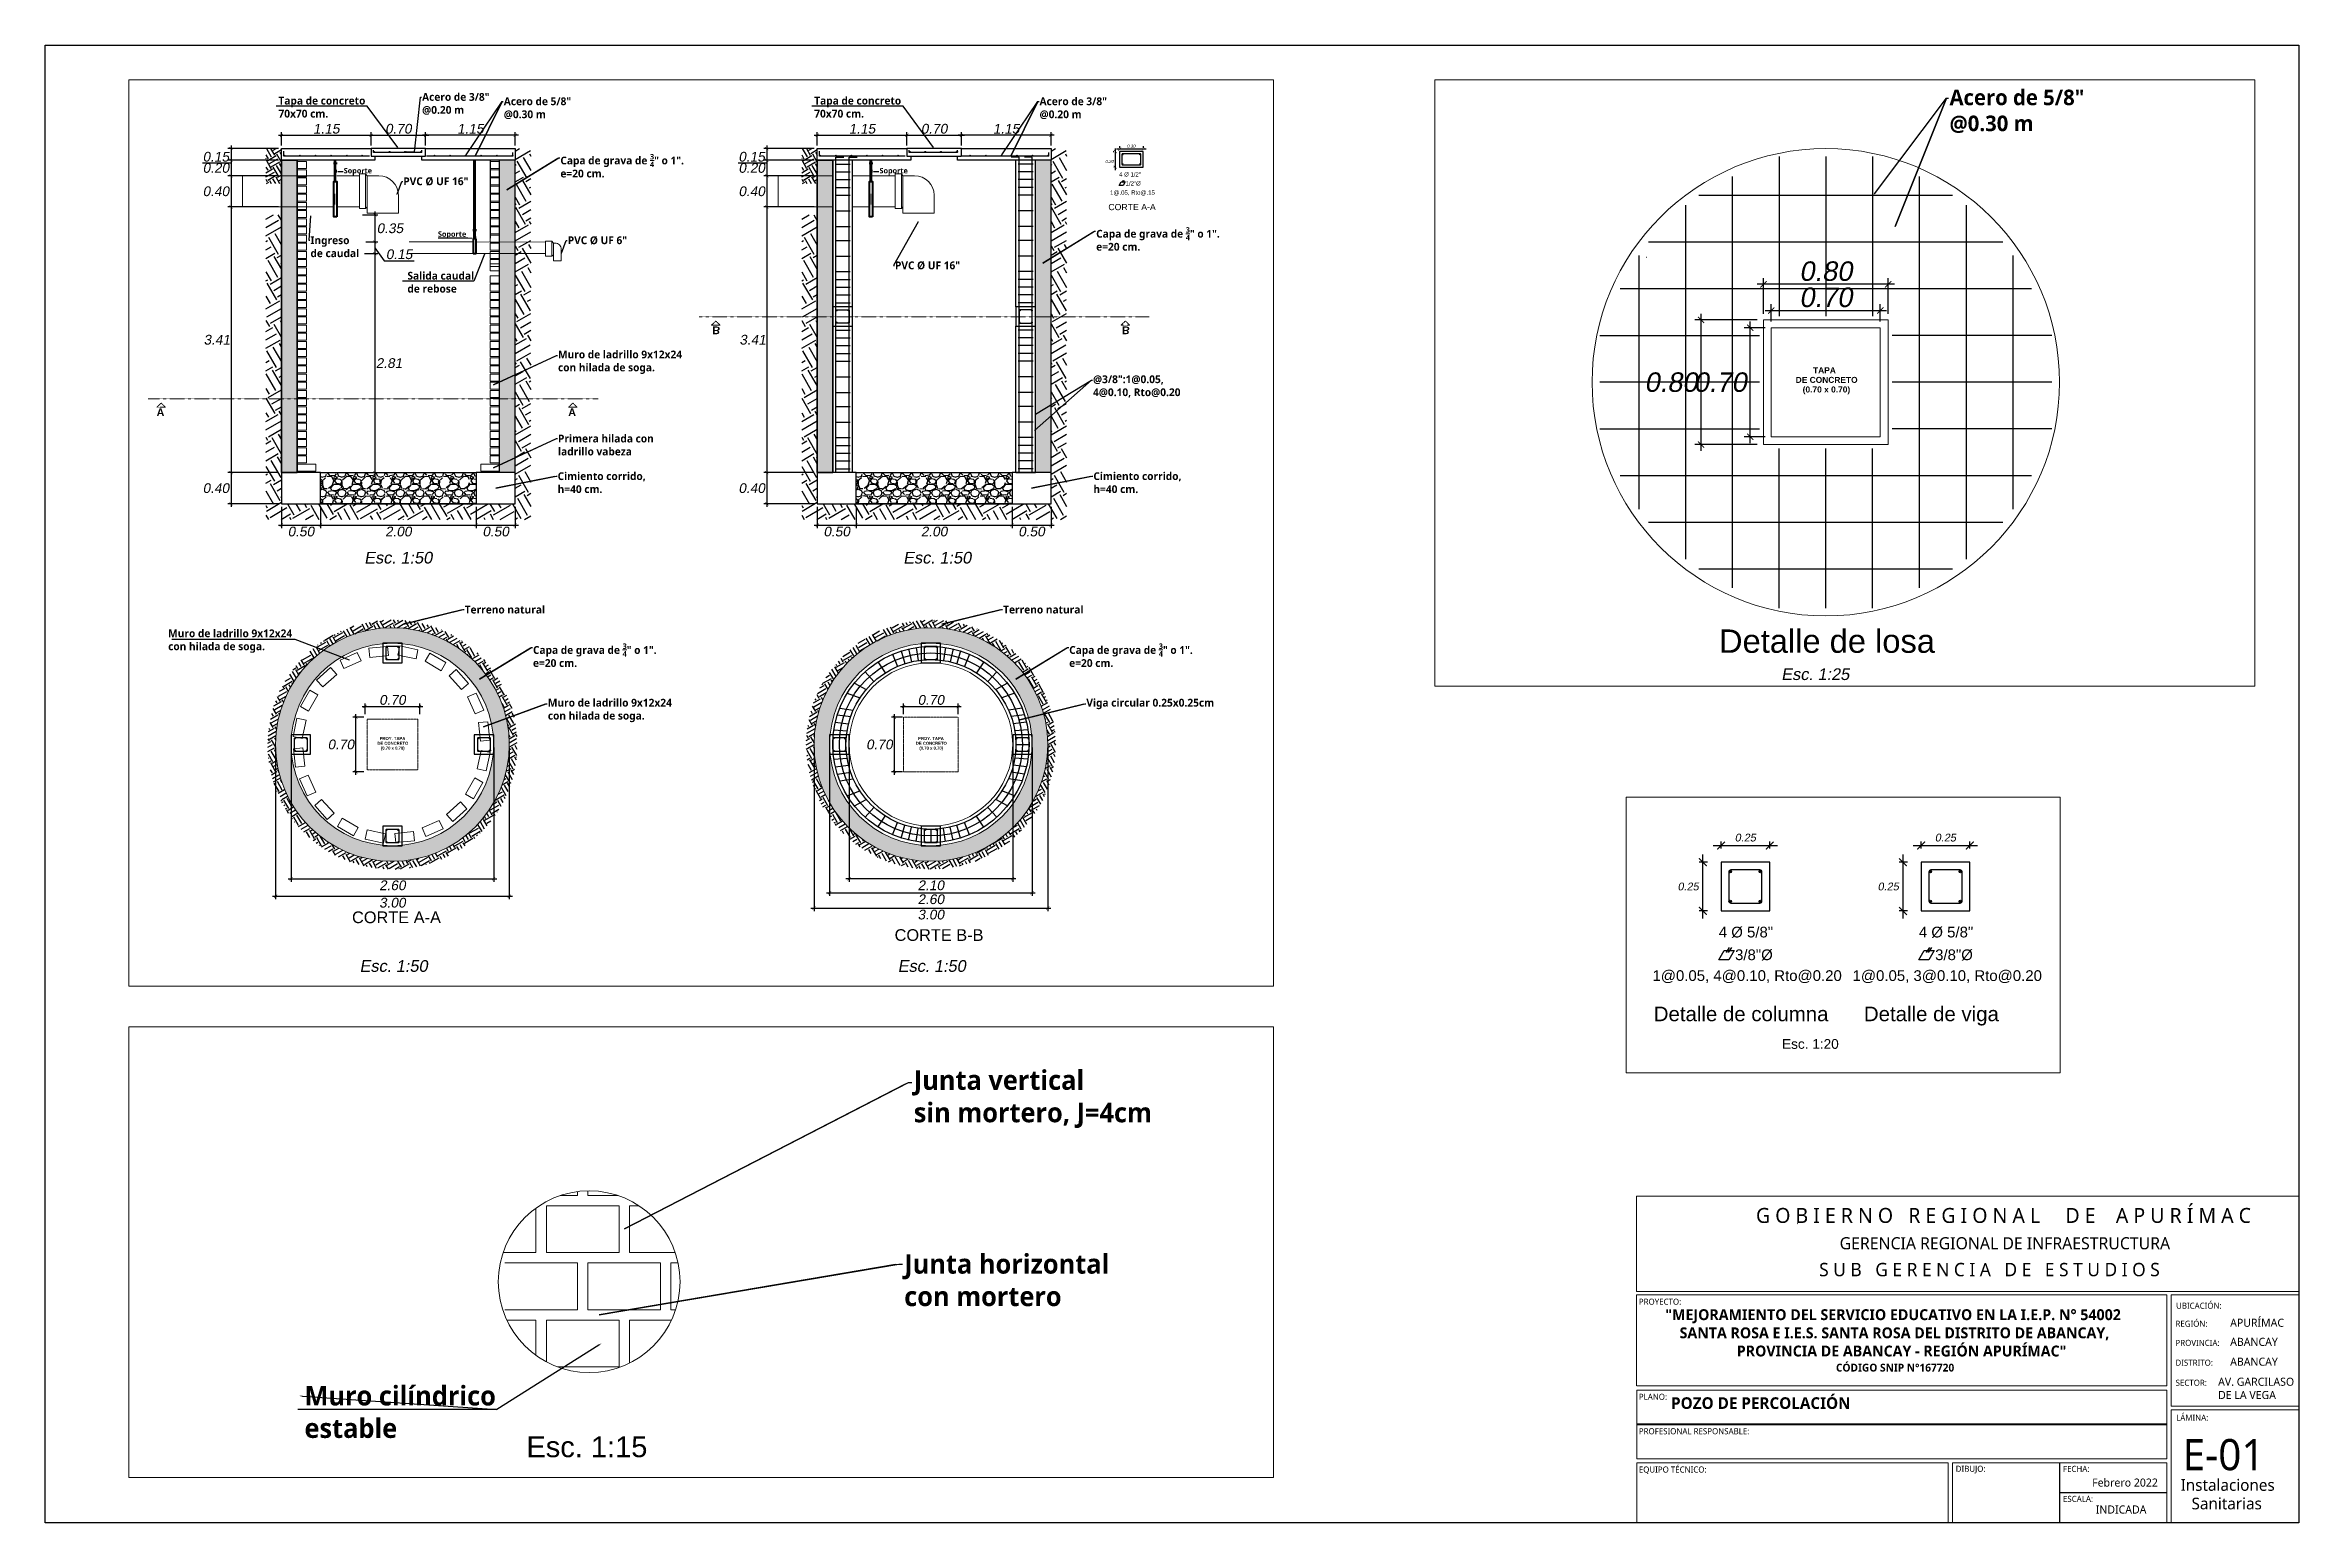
# Paper-space layout 'Layout1' of a CAD drawing. Header units: metres. Extents: x 0 to 579, y 0 to 380.
# The model-space entities are those that its viewports show. They can reach past a viewport. Long polylines and large blocks are cut down to what shows.
import ezdxf
from ezdxf import colors
from ezdxf.entities.mleader import LeaderData, LeaderLine
from ezdxf.enums import TextEntityAlignment as Align
from ezdxf.math import Vec2, Vec3

# ---------------------------------------------------------------- set-up
doc = ezdxf.new("R2010")
doc.units = ezdxf.units.M
doc.linetypes.add('1CORTE', pattern=[1.5, 1, -0.25, 0, -0.25])
doc.linetypes.add('HIDDEN', pattern=[0.375, 0.25, -0.125])
for name, color, linetype, lineweight in [('0.05', 2, 'Continuous', 15), ('0.1', 11, 'Continuous', 13), ('0.4', 3, 'Continuous', 40), ('a. acero', 150, 'Continuous', 25), ('AA. Proyeccion Corte', 10, '1CORTE', 50), ('ACCESORIO-AGUA', 1, 'Continuous', 35), ('cimiento', 6, 'Continuous', 30), ('Letras El', 7, 'Continuous', 5), ('LINEAS_IND.', 252, 'Continuous', 5), ('Membrete', 7, 'Continuous', 40)]:
    doc.layers.add(name, color=color, linetype=linetype, lineweight=lineweight)
doc.layers.add('acero', color=150, linetype='Continuous')
doc.styles.add('ARIAL', font='arial.ttf', dxfattribs={"oblique": 10})
doc.styles.add('Generales', font='trebuc.ttf', dxfattribs={"height": 0.1})
doc.styles.add('S1', font='arialbd.ttf')
doc.styles.get("Standard").update_dxf_attribs({"font": 'simplex.shx'})
doc.styles.add('style1', font='arial.ttf')
doc.styles.add('TURBO_BASS', font='swisseb.ttf')
doc.dimstyles.new('ROMANS 1-25', dxfattribs={"dimtxt": 0.125, "dimasz": 0.04, "dimexe": 0.04, "dimexo": 0.04, "dimgap": 0.02, "dimtad": 2, "dimtih": 1, "dimtoh": 1, "dimzin": 1, "dimdsep": 46, "dimtxsty": 'ARIAL', "dimblk": 'ARCHTICK', "dimcen": -0.0032, "dimdle": 0.04, "dimclrd": 1, "dimclre": 1, "dimclrt": 7, "dimazin": 2, "dimtfac": 1, "dimtofl": 0, "dimtmove": 0, "dimatfit": 3, "dimldrblk": 'OPEN30', "dimfxl": 0.04, "dimtzin": 12, "dimlwd": -1, "dimlwe": -1, "dimarcsym": 0})
doc.dimstyles.new('romans 2', dxfattribs={"dimtxt": 0.04, "dimasz": 0.04, "dimexe": 0.02, "dimexo": 0.07, "dimgap": 0.02, "dimtad": 2, "dimtih": 1, "dimtoh": 1, "dimzin": 1, "dimdsep": 46, "dimtxsty": 'ARIAL', "dimblk": 'ARCHTICK', "dimcen": -0.0032, "dimdle": 0.04, "dimclrd": 1, "dimclre": 1, "dimclrt": 7, "dimazin": 2, "dimtfac": 1, "dimtofl": 0, "dimtmove": 0, "dimatfit": 3, "dimldrblk": 'OPEN30', "dimfxl": 0.04, "dimtzin": 12, "dimlwd": -1, "dimlwe": -1, "dimarcsym": 0})
pattern_1 = [(228.0127875, (4246.110832, 2612.222046), (-2, -2.25), [0.033634, -3.329772]), (184.9697407, (4246.088332, 2612.197046), (3, 0.25), [0.057717, -5.7139812]), (132.510447, (4246.030832, 2612.192046), (2.5, -2.75), [0.040697, -4.02900815]), (267.273689, (4245.933332, 2612.129546), (0.25, 5), [0.0525595, -5.2033895]), (292.833654, (4245.930832, 2612.077046), (-1.25, 3), [0.05153875, -5.10234328]), (357.273689, (4245.950832, 2612.029546), (-5, 0.25), [0.0525595, -5.2033895]), (37.6942405, (4246.003332, 2612.027046), (-3.25, -2.5), [0.06950725, -6.88121214]), (72.2553284, (4246.058332, 2612.069546), (1.75, 5.5), [0.065622, -6.49658037]), (121.4295656, (4246.078332, 2612.132046), (-2, 3.25), [0.0527375, -5.22101828]), (175.236358, (4246.050832, 2612.177046), (2.75, -0.25), [0.060208, -2.95019064]), (222.3974378, (4245.990832, 2612.182046), (-3, -2.75), [0.077862, -7.70834375]), (138.814075, (4246.180832, 2612.127046), (-1.75, 1.5), [0.02657525, -2.6309612]), (171.4692344, (4246.160832, 2612.144546), (3.25, -0.5), [0.05055925, -5.00537785]), (225, (4246.11083, 2612.15205), (-3e-17, -0.25), [0.03535525, -0.31819814]), (203.19859, (4246.093332, 2612.182046), (1.25, 0.5), [0.0190395, -1.88490378]), (291.80141, (4246.07583, 2612.174546), (-0.25, 0.75), [0.02692575, -1.31936545]), (30.963757, (4246.08583, 2612.149546), (0.75, 0.5), [0.04373225, -1.41400572]), (161.56505, (4246.12333, 2612.172046), (0.5, -0.25), [0.03162275, -0.75894667]), (16.38954, (4245.930832, 2612.174546), (2.5, 0.75), [0.0443, -4.38571129]), (70.346176, (4245.973332, 2612.187046), (-1, -2.75), [0.03716525, -3.67935194]), (293.19859, (4246.123332, 2612.222046), (-0.5, 1.25), [0.03807875, -1.86586453]), (343.61046, (4246.138332, 2612.187046), (-2.5, 0.75), [0.0443, -4.38571129]), (339.443955, (4245.930832, 2612.019546), (-1.25, 0.5), [0.04272, -2.09328094]), (294.7751406, (4245.970832, 2612.004546), (-1.25, 2.75), [0.0357945, -3.54366077]), (66.80141, (4246.125832, 2611.972046), (0.5, 1.25), [0.03807875, -1.86586453]), (17.3540246, (4246.140832, 2612.007046), (-3.25, -1), [0.04190775, -4.1488559]), (69.443955, (4246.003332, 2611.972046), (-0.5, -1.25), [0.02136, -2.11464094]), (101.309932, (4246.11083, 2611.972046), (-0.25, 1), [0.0127475, -1.26200738]), (165.963757, (4246.10833, 2611.984546), (0.75, -0.25), [0.05153875, -0.97923766]), (186.009006, (4246.058332, 2611.997046), (2.5, 0.25), [0.0477625, -4.7284808]), (303.690068, (4246.08583, 2612.127046), (-0.25, 0.5), [0.0360555, -0.86533232]), (353.1572266, (4246.105832, 2612.097046), (4.25, -0.5), [0.0629485, -6.23189066]), (60.945396, (4246.168332, 2612.089546), (-1, -1.75), [0.025739, -2.54816854]), (90, (4246.18083, 2612.11205), (-0.25, 0.25), [0.015, -0.235]), (120.256437, (4246.053332, 2612.004546), (1, -1.75), [0.034731, -3.43838]), (48.0127875, (4246.035832, 2612.034546), (2, 2.25), [0.067268, -3.296138]), (0, (4246.08083, 2612.08455), (0.25, 0.25), [0.065, -0.185]), (325.3048465, (4246.145832, 2612.084546), (2.5, -1.75), [0.0395285, -3.91331858]), (254.054604, (4246.178332, 2612.062046), (-0.25, -1), [0.0364005, -1.78362697]), (207.6459754, (4246.168332, 2612.027046), (-4.75, -2.5), [0.05926625, -5.86736855]), (175.4260787, (4246.115832, 2611.999546), (-3.25, 0.25), [0.06269975, -6.20726835])]
pattern_2 = [(228.0127875, (4252.987824, 2612.222046), (-2, -2.25), [0.033634, -3.329772]), (184.9697407, (4252.965324, 2612.197046), (3, 0.25), [0.057717, -5.7139812]), (132.510447, (4252.907824, 2612.192046), (2.5, -2.75), [0.040697, -4.02900815]), (267.273689, (4252.810324, 2612.129546), (0.25, 5), [0.0525595, -5.2033895]), (292.833654, (4252.807824, 2612.077046), (-1.25, 3), [0.05153875, -5.10234328]), (357.273689, (4252.827824, 2612.029546), (-5, 0.25), [0.0525595, -5.2033895]), (37.6942405, (4252.880324, 2612.027046), (-3.25, -2.5), [0.06950725, -6.88121214]), (72.2553284, (4252.935324, 2612.069546), (1.75, 5.5), [0.065622, -6.49658037]), (121.4295656, (4252.955324, 2612.132046), (-2, 3.25), [0.0527375, -5.22101828]), (175.236358, (4252.927824, 2612.177046), (2.75, -0.25), [0.060208, -2.95019064]), (222.3974378, (4252.867824, 2612.182046), (-3, -2.75), [0.077862, -7.70834375]), (138.814075, (4253.057824, 2612.127046), (-1.75, 1.5), [0.02657525, -2.6309612]), (171.4692344, (4253.037824, 2612.144546), (3.25, -0.5), [0.05055925, -5.00537785]), (225, (4252.98782, 2612.15205), (-3e-17, -0.25), [0.03535525, -0.31819814]), (203.19859, (4252.970324, 2612.182046), (1.25, 0.5), [0.0190395, -1.88490378]), (291.80141, (4252.952824, 2612.174546), (-0.25, 0.75), [0.02692575, -1.31936545]), (30.963757, (4252.962824, 2612.149546), (0.75, 0.5), [0.04373225, -1.41400572]), (161.56505, (4253.000324, 2612.172046), (0.5, -0.25), [0.03162275, -0.75894667]), (16.38954, (4252.807824, 2612.174546), (2.5, 0.75), [0.0443, -4.38571129]), (70.346176, (4252.850324, 2612.187046), (-1, -2.75), [0.03716525, -3.67935194]), (293.19859, (4253.000324, 2612.222046), (-0.5, 1.25), [0.03807875, -1.86586453]), (343.61046, (4253.015324, 2612.187046), (-2.5, 0.75), [0.0443, -4.38571129]), (339.443955, (4252.807824, 2612.019546), (-1.25, 0.5), [0.04272, -2.09328094]), (294.7751406, (4252.847824, 2612.004546), (-1.25, 2.75), [0.0357945, -3.54366077]), (66.80141, (4253.002824, 2611.972046), (0.5, 1.25), [0.03807875, -1.86586453]), (17.3540246, (4253.017824, 2612.007046), (-3.25, -1), [0.04190775, -4.1488559]), (69.443955, (4252.880324, 2611.972046), (-0.5, -1.25), [0.02136, -2.11464094]), (101.309932, (4252.987824, 2611.972046), (-0.25, 1), [0.0127475, -1.26200738]), (165.963757, (4252.985324, 2611.984546), (0.75, -0.25), [0.05153875, -0.97923766]), (186.009006, (4252.935324, 2611.997046), (2.5, 0.25), [0.0477625, -4.7284808]), (303.690068, (4252.962824, 2612.127046), (-0.25, 0.5), [0.0360555, -0.86533232]), (353.1572266, (4252.982824, 2612.097046), (4.25, -0.5), [0.0629485, -6.23189066]), (60.945396, (4253.045324, 2612.089546), (-1, -1.75), [0.025739, -2.54816854]), (90, (4253.05782, 2612.11205), (-0.25, 0.25), [0.015, -0.235]), (120.256437, (4252.930324, 2612.004546), (1, -1.75), [0.034731, -3.43838]), (48.0127875, (4252.912824, 2612.034546), (2, 2.25), [0.067268, -3.296138]), (0, (4252.95782, 2612.08455), (0.25, 0.25), [0.065, -0.185]), (325.3048465, (4253.022824, 2612.084546), (2.5, -1.75), [0.0395285, -3.91331858]), (254.054604, (4253.055324, 2612.062046), (-0.25, -1), [0.0364005, -1.78362697]), (207.6459754, (4253.045324, 2612.027046), (-4.75, -2.5), [0.05926625, -5.86736855]), (175.4260787, (4252.992824, 2611.999546), (-3.25, 0.25), [0.06269975, -6.20726835])]

psp = doc.layouts.get("Layout1")

# ---------------------------------------------------------------- texts
at = {"layer": 'Membrete', "color": 7, "lineweight": 5, "style": 'Generales'}
for s, height, p in [('G O B I E R N O   R E G I O N A L     D E    A P U R Í M A C   ', 3.84, (439.4, 77.24)), ('GERENCIA REGIONAL DE INFRAESTRUCTURA', 3.1135, (460.88, 70.46)), ('S U B   G E R E N C I A   D E   E S T U D I O S ', 3.4249, (455.62, 63.55))]:
    psp.add_text(s, height=height, dxfattribs=at).set_placement(p)
at = {"layer": 'Membrete', "color": 7, "ltscale": 0.5, "style": 'Generales'}
for s, height, p in [('PROYECTO:', 1.557, (409.33, 56.23)), ('REGIÓN:', 1.557, (547.09, 50.57)), ('UBICACIÓN:', 1.557, (547.24, 55.2)), ('APURÍMAC', 2.076, (561.13, 50.57)), ('PROVINCIA:', 1.557, (547.09, 45.66)), ('ABANCAY', 2.076, (561.13, 45.66)), ('DISTRITO:', 1.557, (547.09, 40.57)), ('ABANCAY', 2.076, (561.13, 40.57)), ('SECTOR: ', 1.557, (547.12, 35.42)), ('AV. GARCILASO  ', 2.0757, (558.04, 35.42)), ('PLANO:', 1.557, (409.33, 31.81)), ('DE LA VEGA', 2.076, (558.03, 32.01)), ('PROFESIONAL RESPONSABLE:', 1.5568, (409.33, 22.97)), ('LÁMINA:', 1.557, (547.26, 26.44)), ('E-01', 8, (548.91, 13.73)), ('EQUIPO TÉCNICO:', 1.5568, (409.33, 13.13)), ('DIBUJO:', 1.557, (490.68, 13.32)), ('FECHA:', 1.557, (518.21, 13.3)), ('Febrero 2022', 2.0757, (525.71, 9.52)), ('Instalaciones ', 3, (548.41, 8.44)), ('ESCALA:', 1.557, (518.21, 5.59)), ('Sanitarias', 3, (551.22, 3.68)), ('INDICADA', 2.076, (526.63, 2.6))]:
    psp.add_text(s, height=height, dxfattribs=at).set_placement(p)
at = {"layer": 'Membrete', "color": 7, "ltscale": 0.5, "attachment_point": 1, "style": 'Generales'}
for s, insert, char_height, width in [('\\pi9.60001;{\\fTrebuchet MS|b1|i0|c0|p34;\\H0.6891x;"MEJORAMIENTO DEL SERVICIO EDUCATIVO EN LA I.E.P. N° 54002 \\P\\pi13.26548;SANTA ROSA E I.E.S. SANTA ROSA DEL DISTRITO DE ABANCAY, \\P\\pi27.94054;PROVINCIA DE ABANCAY - REGIÓN APURÍMAC"\\H1.4512x;\\P\\pi53.40327;\\H0.49222x;CÓDIGO SNIP N°167720}', (406.53, 55.08), 4.06328, 137.0097), ('{\\fTrebuchet MS|b1|i0|c0|p34;POZO DE PERCOLACIÓN}', (417.6, 32.47), 3, 127.287)]:
    psp.add_mtext(s, dxfattribs=dict(at, insert=insert, char_height=char_height, width=width))

msp = doc.modelspace()

# ---------------------------------------------------------------- texts
at = {"style": 'style1'}
for s, p in [('4 %%C 1/2" ', (4494.56, 2612.8141)), ('4 %%C 5/8" ', (4506.8811, 2606.0644)), ('4 %%C 5/8" ', (4507.9085, 2606.0644))]:
    msp.add_text(s, height=0.054951, dxfattribs=at).set_placement(p, align=Align.MIDDLE_CENTER)
at = {"char_height": 0.054951, "width": 1.381779, "attachment_point": 1, "style": 'style1'}
for s, insert in [('       1/2"%%C', (4494.344, 2612.725)), ('1@.05, Rto@.15', (4494.2936, 2612.6082)), ('       3/8"%%C', (4506.6652, 2605.9753)), ('       3/8"%%C', (4507.6925, 2605.9753)), ('1@0.05, 4@0.10, Rto@0.20', (4506.3905, 2605.8684)), ('1@0.05, 3@0.10, Rto@0.20', (4507.4179, 2605.8684))]:
    msp.add_mtext(s, dxfattribs=dict(at, insert=insert))
at = {"attachment_point": 1}
for s, insert, char_height in [('{\\fArial|b0|i0|c0|p34;CORTE A-A}', (4494.271, 2612.4346), 0.08), ('{\\fArial|b0|i0|c0|p34;Esc. 1:15}', (4506.1096, 2609.0416), 0.08), ('{\\fArial|b0|i0|c0|p34;Detalle de columna}', (4506.3972, 2605.6817), 0.075), ('{\\fArial|b0|i0|c0|p34;Detalle de viga}', (4507.4761, 2605.6817), 0.075), ('{\\fArial|b0|i0|c0|p34;Esc. 1:20}', (4507.0557, 2605.5148), 0.05), ('{\\fArial|b0|i0|c0|p34;Detalle de losa}', (4501.1554, 2604.0603), 0.15), ('{\\fArial|b0|i0|c0|p34;CORTE A-A}', (4484.5633, 2603.349), 0.15), ('{\\fArial|b0|i0|c0|p34;CORTE B-B}', (4491.5275, 2603.1213), 0.15)]:
    msp.add_mtext_dynamic_manual_height_columns(s, width=2.508089, gutter_width=1, heights=[0.0827], dxfattribs=dict(at, insert=insert, char_height=char_height))
at = {"ltscale": 0.5, "attachment_point": 1, "style": 'ARIAL'}
for s, insert, char_height in [('Esc. 1:50', (4484.7198, 2607.967), 0.15), ('Esc. 1:50', (4491.6378, 2607.967), 0.15), ('Esc. 1:25', (4501.5551, 2603.8105), 0.075), ('Esc. 1:50', (4484.6601, 2602.7237), 0.15), ('Esc. 1:50', (4491.5675, 2602.7237), 0.15)]:
    msp.add_mtext_dynamic_manual_height_columns(s, width=1.07983, gutter_width=0.375, heights=[0.1532], dxfattribs=dict(at, insert=insert, char_height=char_height))
at = {"layer": '0.4', "color": 7, "style": 'S1'}
for s, p in [('       TAPA', (4501.6545, 2605.7054)), ('DE CONCRETO', (4501.6477, 2605.6435)), ('   (0.70 x 0.70)', (4501.6477, 2605.5817)), ('DE CONCRETO', (4484.8885, 2605.4893)), ('  PROY. TAPA', (4484.8885, 2605.5511)), ('DE CONCRETO', (4491.8001, 2605.4893)), ('  PROY. TAPA', (4491.8001, 2605.5511)), ('   (0.70 x 0.70)', (4484.8885, 2605.4274)), ('   (0.70 x 0.70)', (4491.8001, 2605.4274))]:
    msp.add_text(s, height=0.0385, dxfattribs=at).set_placement(p)
at = {"layer": 'Letras El', "style": 'TURBO_BASS', "text_generation_flag": 2}
for s, rotation, p in [('B', 180, (4489.2386, 2610.8608)), ('B', 180, (4494.4959, 2610.8608)), ('A', 0, (4482.1045, 2609.71)), ('A', 0, (4487.388, 2609.71))]:
    msp.add_text(s, height=0.0991, rotation=rotation, dxfattribs=at).set_placement(p, align=Align.CENTER)

# ---------------------------------------------------------------- blocks, each defined once
blk = doc.blocks.new('_ArchTick')
at = {"color": 0, "linetype": 'ByBlock', "const_width": 0.15}
blk.add_lwpolyline([(-0.5, -0.5), (0.5, 0.5)], dxfattribs=at)
blk = doc.blocks.new('*D626')
at = {"color": 1, "ltscale": 0.5, "transparency": 16777216}
for p, q in [((4483.6579, 2613.1863), (4483.6579, 2613.3557)), ((4484.8079, 2613.1863), (4484.8079, 2613.3557)), ((4483.6179, 2613.3157), (4484.8479, 2613.3157))]:
    blk.add_line(p, q, dxfattribs=at)
at = {"layer": 'Defpoints', "color": 0, "ltscale": 0.5, "transparency": 16777216}
for p in [(4484.8079, 2613.3157), (4483.6579, 2613.1463), (4484.8079, 2613.1463)]:
    blk.add_point(p, dxfattribs=at)
at = {"color": 1, "ltscale": 0.5, "transparency": 16777216, "xscale": 0.04, "yscale": 0.04, "zscale": 0.04, "rotation": 180}
blk.add_blockref('_ArchTick', (4483.6579, 2613.3157), dxfattribs=at)
at = {"color": 1, "ltscale": 0.5, "transparency": 16777216, "xscale": 0.04, "yscale": 0.04, "zscale": 0.04}
blk.add_blockref('_ArchTick', (4484.8079, 2613.3157), dxfattribs=at)
at = {"color": 7, "ltscale": 0.5, "transparency": 16777216, "insert": (4484.2329, 2613.3995), "char_height": 0.125, "attachment_point": 5, "style": 'ARIAL'}
blk.add_mtext('1.15', dxfattribs=at)
blk = doc.blocks.new('_Open30')
at = {"color": 0, "linetype": 'ByBlock', "lineweight": -2}
for p, q in [((-1, 0.27), (0, 0)), ((0, 0), (-1, -0.27)), ((0, 0), (-1, 0))]:
    blk.add_line(p, q, dxfattribs=at)
blk = doc.blocks.new('*D627')
at = {"color": 1, "ltscale": 0.5, "transparency": 16777216}
for p, q in [((4484.8079, 2613.1863), (4484.8079, 2613.3557)), ((4485.5079, 2613.1863), (4485.5079, 2613.3557)), ((4484.7679, 2613.3157), (4485.5479, 2613.3157))]:
    blk.add_line(p, q, dxfattribs=at)
at = {"layer": 'Defpoints', "color": 0, "ltscale": 0.5, "transparency": 16777216}
for p in [(4485.5079, 2613.3157), (4484.8079, 2613.1463), (4485.5079, 2613.1463)]:
    blk.add_point(p, dxfattribs=at)
at = {"color": 1, "ltscale": 0.5, "transparency": 16777216, "xscale": 0.04, "yscale": 0.04, "zscale": 0.04, "rotation": 180}
blk.add_blockref('_ArchTick', (4484.8079, 2613.3157), dxfattribs=at)
at = {"color": 1, "ltscale": 0.5, "transparency": 16777216, "xscale": 0.04, "yscale": 0.04, "zscale": 0.04}
blk.add_blockref('_ArchTick', (4485.5079, 2613.3157), dxfattribs=at)
at = {"color": 7, "ltscale": 0.5, "transparency": 16777216, "insert": (4485.1579, 2613.3995), "char_height": 0.125, "attachment_point": 5, "style": 'ARIAL'}
blk.add_mtext('0.70', dxfattribs=at)
blk = doc.blocks.new('*D628')
at = {"color": 1, "ltscale": 0.5, "transparency": 16777216}
for p, q in [((4485.5079, 2613.1863), (4485.5079, 2613.3557)), ((4486.6579, 2613.1863), (4486.6579, 2613.3557)), ((4486.6979, 2613.3157), (4485.4679, 2613.3157))]:
    blk.add_line(p, q, dxfattribs=at)
at = {"layer": 'Defpoints', "color": 0, "ltscale": 0.5, "transparency": 16777216}
for p in [(4485.5079, 2613.3157), (4485.5079, 2613.1463), (4486.6579, 2613.1463)]:
    blk.add_point(p, dxfattribs=at)
at = {"color": 1, "ltscale": 0.5, "transparency": 16777216, "xscale": 0.04, "yscale": 0.04, "zscale": 0.04, "rotation": 180}
blk.add_blockref('_ArchTick', (4485.5079, 2613.3157), dxfattribs=at)
at = {"color": 1, "ltscale": 0.5, "transparency": 16777216, "xscale": 0.04, "yscale": 0.04, "zscale": 0.04}
blk.add_blockref('_ArchTick', (4486.6579, 2613.3157), dxfattribs=at)
at = {"color": 7, "ltscale": 0.5, "transparency": 16777216, "insert": (4486.0829, 2613.3995), "char_height": 0.125, "attachment_point": 5, "style": 'ARIAL'}
blk.add_mtext('1.15', dxfattribs=at)
blk = doc.blocks.new('*D629')
at = {"color": 1, "ltscale": 0.5, "transparency": 16777216}
for p, q in [((4483.0101, 2613.1863), (4483.0101, 2612.9963)), ((4483.6179, 2613.1463), (4482.9701, 2613.1463)), ((4483.6179, 2612.9963), (4482.9701, 2612.9963)), ((4483.0101, 2612.9963), (4483.0101, 2612.9563)), ((4483.0101, 2612.9563), (4482.6419, 2612.9563))]:
    blk.add_line(p, q, dxfattribs=at)
at = {"layer": 'Defpoints', "color": 0, "ltscale": 0.5, "transparency": 16777216}
for p in [(4483.6579, 2613.1463), (4483.0101, 2612.9963), (4483.6579, 2612.9963)]:
    blk.add_point(p, dxfattribs=at)
at = {"color": 1, "ltscale": 0.5, "transparency": 16777216, "xscale": 0.04, "yscale": 0.04, "zscale": 0.04}
for p, rotation in [((4483.0101, 2613.1463), 90), ((4483.0101, 2612.9963), 270)]:
    blk.add_blockref('_ArchTick', p, dxfattribs=dict(at, rotation=rotation))
at = {"color": 7, "ltscale": 0.5, "transparency": 16777216, "insert": (4482.816, 2613.0401), "char_height": 0.125, "attachment_point": 5, "style": 'ARIAL'}
blk.add_mtext('0.15', dxfattribs=at)
blk = doc.blocks.new('*D630')
at = {"color": 1, "ltscale": 0.5, "transparency": 16777216}
for p, q in [((4483.6179, 2612.9963), (4482.9701, 2612.9963)), ((4483.0101, 2613.0363), (4483.0101, 2612.7563)), ((4483.6179, 2612.7963), (4482.9701, 2612.7963))]:
    blk.add_line(p, q, dxfattribs=at)
at = {"layer": 'Defpoints', "color": 0, "ltscale": 0.5, "transparency": 16777216}
for p in [(4483.6579, 2612.9963), (4483.0101, 2612.7963), (4483.6579, 2612.7963)]:
    blk.add_point(p, dxfattribs=at)
at = {"color": 1, "ltscale": 0.5, "transparency": 16777216, "xscale": 0.04, "yscale": 0.04, "zscale": 0.04}
for p, rotation in [((4483.0101, 2612.9963), 90), ((4483.0101, 2612.7963), 270)]:
    blk.add_blockref('_ArchTick', p, dxfattribs=dict(at, rotation=rotation))
at = {"color": 7, "ltscale": 0.5, "transparency": 16777216, "insert": (4482.8167, 2612.8963), "char_height": 0.125, "attachment_point": 5, "style": 'ARIAL'}
blk.add_mtext('0.20', dxfattribs=at)
blk = doc.blocks.new('*D631')
at = {"color": 1, "ltscale": 0.5, "transparency": 16777216}
for p, q in [((4483.0101, 2612.8363), (4483.0101, 2612.3563)), ((4483.1179, 2612.7963), (4482.9701, 2612.7963)), ((4483.1179, 2612.3963), (4482.9701, 2612.3963))]:
    blk.add_line(p, q, dxfattribs=at)
at = {"layer": 'Defpoints', "color": 0, "ltscale": 0.5, "transparency": 16777216}
for p in [(4483.1579, 2612.7963), (4483.0101, 2612.3963), (4483.1579, 2612.3963)]:
    blk.add_point(p, dxfattribs=at)
at = {"color": 1, "ltscale": 0.5, "transparency": 16777216, "xscale": 0.04, "yscale": 0.04, "zscale": 0.04}
for p, rotation in [((4483.0101, 2612.7963), 90), ((4483.0101, 2612.3963), 270)]:
    blk.add_blockref('_ArchTick', p, dxfattribs=dict(at, rotation=rotation))
at = {"color": 7, "ltscale": 0.5, "transparency": 16777216, "insert": (4482.8167, 2612.5963), "char_height": 0.125, "attachment_point": 5, "style": 'ARIAL'}
blk.add_mtext('0.40', dxfattribs=at)
blk = doc.blocks.new('*D632')
at = {"color": 1, "ltscale": 0.5, "transparency": 16777216}
for p, q in [((4483.6179, 2612.3963), (4482.9701, 2612.3963)), ((4483.0101, 2612.4363), (4483.0101, 2608.9442)), ((4483.6179, 2608.9842), (4482.9701, 2608.9842))]:
    blk.add_line(p, q, dxfattribs=at)
at = {"layer": 'Defpoints', "color": 0, "ltscale": 0.5, "transparency": 16777216}
for p in [(4483.6579, 2612.3963), (4483.0101, 2608.9842), (4483.6579, 2608.9842)]:
    blk.add_point(p, dxfattribs=at)
at = {"color": 1, "ltscale": 0.5, "transparency": 16777216, "xscale": 0.04, "yscale": 0.04, "zscale": 0.04}
for p, rotation in [((4483.0101, 2612.3963), 90), ((4483.0101, 2608.9842), 270)]:
    blk.add_blockref('_ArchTick', p, dxfattribs=dict(at, rotation=rotation))
at = {"color": 7, "ltscale": 0.5, "transparency": 16777216, "insert": (4482.8286, 2610.6902), "char_height": 0.125, "attachment_point": 5, "style": 'ARIAL'}
blk.add_mtext('3.41', dxfattribs=at)
blk = doc.blocks.new('*D633')
at = {"color": 1, "ltscale": 0.5, "transparency": 16777216}
for p, q in [((4483.0101, 2609.0242), (4483.0101, 2608.5442)), ((4483.6179, 2608.9842), (4482.9701, 2608.9842)), ((4483.6179, 2608.5842), (4482.9701, 2608.5842))]:
    blk.add_line(p, q, dxfattribs=at)
at = {"layer": 'Defpoints', "color": 0, "ltscale": 0.5, "transparency": 16777216}
for p in [(4483.6579, 2608.9842), (4483.0101, 2608.5842), (4483.6579, 2608.5842)]:
    blk.add_point(p, dxfattribs=at)
at = {"color": 1, "ltscale": 0.5, "transparency": 16777216, "xscale": 0.04, "yscale": 0.04, "zscale": 0.04}
for p, rotation in [((4483.0101, 2608.9842), 90), ((4483.0101, 2608.5842), 270)]:
    blk.add_blockref('_ArchTick', p, dxfattribs=dict(at, rotation=rotation))
at = {"color": 7, "ltscale": 0.5, "transparency": 16777216, "insert": (4482.8167, 2608.7842), "char_height": 0.125, "attachment_point": 5, "style": 'ARIAL'}
blk.add_mtext('0.40', dxfattribs=at)
blk = doc.blocks.new('*D634')
at = {"color": 1, "ltscale": 0.5, "transparency": 16777216}
for p, q in [((4483.6579, 2608.5442), (4483.6579, 2608.2709)), ((4484.1579, 2608.5442), (4484.1579, 2608.2709)), ((4483.6179, 2608.3109), (4484.1979, 2608.3109))]:
    blk.add_line(p, q, dxfattribs=at)
at = {"layer": 'Defpoints', "color": 0, "ltscale": 0.5, "transparency": 16777216}
for p in [(4483.6579, 2608.5842), (4484.1579, 2608.5842), (4484.1579, 2608.3109)]:
    blk.add_point(p, dxfattribs=at)
at = {"color": 1, "ltscale": 0.5, "transparency": 16777216, "xscale": 0.04, "yscale": 0.04, "zscale": 0.04, "rotation": 180}
blk.add_blockref('_ArchTick', (4483.6579, 2608.3109), dxfattribs=at)
at = {"color": 1, "ltscale": 0.5, "transparency": 16777216, "xscale": 0.04, "yscale": 0.04, "zscale": 0.04}
blk.add_blockref('_ArchTick', (4484.1579, 2608.3109), dxfattribs=at)
at = {"color": 7, "ltscale": 0.5, "transparency": 16777216, "insert": (4483.9079, 2608.2271), "char_height": 0.125, "attachment_point": 5, "style": 'ARIAL'}
blk.add_mtext('0.50', dxfattribs=at)
blk = doc.blocks.new('*D635')
at = {"color": 1, "ltscale": 0.5, "transparency": 16777216}
for p, q in [((4484.1579, 2608.5442), (4484.1579, 2608.2709)), ((4486.1579, 2608.5442), (4486.1579, 2608.2709)), ((4484.1179, 2608.3109), (4486.1979, 2608.3109))]:
    blk.add_line(p, q, dxfattribs=at)
at = {"layer": 'Defpoints', "color": 0, "ltscale": 0.5, "transparency": 16777216}
for p in [(4484.1579, 2608.5842), (4486.1579, 2608.5842), (4486.1579, 2608.3109)]:
    blk.add_point(p, dxfattribs=at)
at = {"color": 1, "ltscale": 0.5, "transparency": 16777216, "xscale": 0.04, "yscale": 0.04, "zscale": 0.04, "rotation": 180}
blk.add_blockref('_ArchTick', (4484.1579, 2608.3109), dxfattribs=at)
at = {"color": 1, "ltscale": 0.5, "transparency": 16777216, "xscale": 0.04, "yscale": 0.04, "zscale": 0.04}
blk.add_blockref('_ArchTick', (4486.1579, 2608.3109), dxfattribs=at)
at = {"color": 7, "ltscale": 0.5, "transparency": 16777216, "insert": (4485.1579, 2608.2271), "char_height": 0.125, "attachment_point": 5, "style": 'ARIAL'}
blk.add_mtext('2.00', dxfattribs=at)
blk = doc.blocks.new('*D636')
at = {"color": 1, "ltscale": 0.5, "transparency": 16777216}
for p, q in [((4486.1579, 2608.5442), (4486.1579, 2608.2709)), ((4486.6579, 2608.5442), (4486.6579, 2608.2709)), ((4486.1179, 2608.3109), (4486.6979, 2608.3109))]:
    blk.add_line(p, q, dxfattribs=at)
at = {"layer": 'Defpoints', "color": 0, "ltscale": 0.5, "transparency": 16777216}
for p in [(4486.1579, 2608.5842), (4486.6579, 2608.5842), (4486.6579, 2608.3109)]:
    blk.add_point(p, dxfattribs=at)
at = {"color": 1, "ltscale": 0.5, "transparency": 16777216, "xscale": 0.04, "yscale": 0.04, "zscale": 0.04, "rotation": 180}
blk.add_blockref('_ArchTick', (4486.1579, 2608.3109), dxfattribs=at)
at = {"color": 1, "ltscale": 0.5, "transparency": 16777216, "xscale": 0.04, "yscale": 0.04, "zscale": 0.04}
blk.add_blockref('_ArchTick', (4486.6579, 2608.3109), dxfattribs=at)
at = {"color": 7, "ltscale": 0.5, "transparency": 16777216, "insert": (4486.4079, 2608.2271), "char_height": 0.125, "attachment_point": 5, "style": 'ARIAL'}
blk.add_mtext('0.50', dxfattribs=at)
blk = doc.blocks.new('*U361')
at = {"layer": '0.1', "color": 30}
blk.add_lwpolyline([(-0.0492, -0.1248), (0.1294, 0.0355), (0.0492, 0.1248), (-0.1294, -0.0355)], close=True, dxfattribs=at)
blk = doc.blocks.new('*U362')
at = {"color": 0, "linetype": 'ByBlock', "lineweight": -2, "transparency": 16777216}
for p, rotation in [((2559.5021, 1390.7932), 323.9999999999997), ((2559.8774, 1390.7868), 305.9999999999998), ((2559.143, 1390.6834), 341.9999999999998), ((2560.2325, 1390.6646), 287.9999999999998), ((2560.5323, 1390.4387), 269.9999999999997), ((2558.6097, 1390.1681), 17.99999999999999), ((2560.7478, 1390.1312), 251.9999999999998), ((2558.4875, 1389.8131), 35.99999999999999), ((2560.8576, 1389.7722), 233.9999999999998), ((2558.481, 1389.4377), 53.99999999999999), ((2560.8511, 1389.3968), 215.9999999999998), ((2558.5909, 1389.0787), 71.99999999999994), ((2560.729, 1389.0418), 197.9999999999998), ((2558.8063, 1388.7712), 89.99999999999994), ((2560.5031, 1388.7419), 180), ((2559.1062, 1388.5453), 108), ((2560.1956, 1388.5265), 161.9999999999999), ((2559.4612, 1388.4231), 125.9999999999999), ((2559.8366, 1388.4167), 143.9999999999999)]:
    blk.add_blockref('*U361', p, dxfattribs=dict(at, rotation=rotation))
blk.add_blockref('*U361', (2558.8355, 1390.468), dxfattribs=at)
blk = doc.blocks.new('*D613')
at = {"color": 1, "ltscale": 0.5, "transparency": 16777216}
for p, q in [((4490.5349, 2613.1863), (4490.5349, 2613.3557)), ((4491.6849, 2613.1863), (4491.6849, 2613.3557)), ((4490.4949, 2613.3157), (4491.7249, 2613.3157))]:
    blk.add_line(p, q, dxfattribs=at)
at = {"layer": 'Defpoints', "color": 0, "ltscale": 0.5, "transparency": 16777216}
for p in [(4491.6849, 2613.3157), (4490.5349, 2613.1463), (4491.6849, 2613.1463)]:
    blk.add_point(p, dxfattribs=at)
at = {"color": 1, "ltscale": 0.5, "transparency": 16777216, "xscale": 0.04, "yscale": 0.04, "zscale": 0.04, "rotation": 180}
blk.add_blockref('_ArchTick', (4490.5349, 2613.3157), dxfattribs=at)
at = {"color": 1, "ltscale": 0.5, "transparency": 16777216, "xscale": 0.04, "yscale": 0.04, "zscale": 0.04}
blk.add_blockref('_ArchTick', (4491.6849, 2613.3157), dxfattribs=at)
at = {"color": 7, "ltscale": 0.5, "transparency": 16777216, "insert": (4491.1099, 2613.3995), "char_height": 0.125, "attachment_point": 5, "style": 'ARIAL'}
blk.add_mtext('1.15', dxfattribs=at)
blk = doc.blocks.new('*D614')
at = {"color": 1, "ltscale": 0.5, "transparency": 16777216}
for p, q in [((4491.6849, 2613.1863), (4491.6849, 2613.3557)), ((4492.3849, 2613.1863), (4492.3849, 2613.3557)), ((4491.6449, 2613.3157), (4492.4249, 2613.3157))]:
    blk.add_line(p, q, dxfattribs=at)
at = {"layer": 'Defpoints', "color": 0, "ltscale": 0.5, "transparency": 16777216}
for p in [(4492.3849, 2613.3157), (4491.6849, 2613.1463), (4492.3849, 2613.1463)]:
    blk.add_point(p, dxfattribs=at)
at = {"color": 1, "ltscale": 0.5, "transparency": 16777216, "xscale": 0.04, "yscale": 0.04, "zscale": 0.04, "rotation": 180}
blk.add_blockref('_ArchTick', (4491.6849, 2613.3157), dxfattribs=at)
at = {"color": 1, "ltscale": 0.5, "transparency": 16777216, "xscale": 0.04, "yscale": 0.04, "zscale": 0.04}
blk.add_blockref('_ArchTick', (4492.3849, 2613.3157), dxfattribs=at)
at = {"color": 7, "ltscale": 0.5, "transparency": 16777216, "insert": (4492.0349, 2613.3995), "char_height": 0.125, "attachment_point": 5, "style": 'ARIAL'}
blk.add_mtext('0.70', dxfattribs=at)
blk = doc.blocks.new('*D615')
at = {"color": 1, "ltscale": 0.5, "transparency": 16777216}
for p, q in [((4492.3849, 2613.1863), (4492.3849, 2613.3557)), ((4493.5349, 2613.1863), (4493.5349, 2613.3557)), ((4493.5749, 2613.3157), (4492.3449, 2613.3157))]:
    blk.add_line(p, q, dxfattribs=at)
at = {"layer": 'Defpoints', "color": 0, "ltscale": 0.5, "transparency": 16777216}
for p in [(4492.3849, 2613.3157), (4492.3849, 2613.1463), (4493.5349, 2613.1463)]:
    blk.add_point(p, dxfattribs=at)
at = {"color": 1, "ltscale": 0.5, "transparency": 16777216, "xscale": 0.04, "yscale": 0.04, "zscale": 0.04, "rotation": 180}
blk.add_blockref('_ArchTick', (4492.3849, 2613.3157), dxfattribs=at)
at = {"color": 1, "ltscale": 0.5, "transparency": 16777216, "xscale": 0.04, "yscale": 0.04, "zscale": 0.04}
blk.add_blockref('_ArchTick', (4493.5349, 2613.3157), dxfattribs=at)
at = {"color": 7, "ltscale": 0.5, "transparency": 16777216, "insert": (4492.9599, 2613.3995), "char_height": 0.125, "attachment_point": 5, "style": 'ARIAL'}
blk.add_mtext('1.15', dxfattribs=at)
blk = doc.blocks.new('*D616')
at = {"color": 1, "ltscale": 0.5, "transparency": 16777216}
for p, q in [((4489.8871, 2613.1863), (4489.8871, 2612.9963)), ((4490.4949, 2613.1463), (4489.8471, 2613.1463)), ((4490.4949, 2612.9963), (4489.8471, 2612.9963)), ((4489.8871, 2612.9963), (4489.8871, 2612.9563)), ((4489.8871, 2612.9563), (4489.5189, 2612.9563))]:
    blk.add_line(p, q, dxfattribs=at)
at = {"layer": 'Defpoints', "color": 0, "ltscale": 0.5, "transparency": 16777216}
for p in [(4490.5349, 2613.1463), (4489.8871, 2612.9963), (4490.5349, 2612.9963)]:
    blk.add_point(p, dxfattribs=at)
at = {"color": 1, "ltscale": 0.5, "transparency": 16777216, "xscale": 0.04, "yscale": 0.04, "zscale": 0.04}
for p, rotation in [((4489.8871, 2613.1463), 90), ((4489.8871, 2612.9963), 270)]:
    blk.add_blockref('_ArchTick', p, dxfattribs=dict(at, rotation=rotation))
at = {"color": 7, "ltscale": 0.5, "transparency": 16777216, "insert": (4489.693, 2613.0401), "char_height": 0.125, "attachment_point": 5, "style": 'ARIAL'}
blk.add_mtext('0.15', dxfattribs=at)
blk = doc.blocks.new('*D617')
at = {"color": 1, "ltscale": 0.5, "transparency": 16777216}
for p, q in [((4490.4949, 2612.9963), (4489.8471, 2612.9963)), ((4489.8871, 2613.0363), (4489.8871, 2612.7563)), ((4490.4949, 2612.7963), (4489.8471, 2612.7963))]:
    blk.add_line(p, q, dxfattribs=at)
at = {"layer": 'Defpoints', "color": 0, "ltscale": 0.5, "transparency": 16777216}
for p in [(4490.5349, 2612.9963), (4489.8871, 2612.7963), (4490.5349, 2612.7963)]:
    blk.add_point(p, dxfattribs=at)
at = {"color": 1, "ltscale": 0.5, "transparency": 16777216, "xscale": 0.04, "yscale": 0.04, "zscale": 0.04}
for p, rotation in [((4489.8871, 2612.9963), 90), ((4489.8871, 2612.7963), 270)]:
    blk.add_blockref('_ArchTick', p, dxfattribs=dict(at, rotation=rotation))
at = {"color": 7, "ltscale": 0.5, "transparency": 16777216, "insert": (4489.6937, 2612.8963), "char_height": 0.125, "attachment_point": 5, "style": 'ARIAL'}
blk.add_mtext('0.20', dxfattribs=at)
blk = doc.blocks.new('*D618')
at = {"color": 1, "ltscale": 0.5, "transparency": 16777216}
for p, q in [((4489.8871, 2612.8363), (4489.8871, 2612.3563)), ((4489.9949, 2612.7963), (4489.8471, 2612.7963)), ((4489.9949, 2612.3963), (4489.8471, 2612.3963))]:
    blk.add_line(p, q, dxfattribs=at)
at = {"layer": 'Defpoints', "color": 0, "ltscale": 0.5, "transparency": 16777216}
for p in [(4490.0349, 2612.7963), (4489.8871, 2612.3963), (4490.0349, 2612.3963)]:
    blk.add_point(p, dxfattribs=at)
at = {"color": 1, "ltscale": 0.5, "transparency": 16777216, "xscale": 0.04, "yscale": 0.04, "zscale": 0.04}
for p, rotation in [((4489.8871, 2612.7963), 90), ((4489.8871, 2612.3963), 270)]:
    blk.add_blockref('_ArchTick', p, dxfattribs=dict(at, rotation=rotation))
at = {"color": 7, "ltscale": 0.5, "transparency": 16777216, "insert": (4489.6937, 2612.5963), "char_height": 0.125, "attachment_point": 5, "style": 'ARIAL'}
blk.add_mtext('0.40', dxfattribs=at)
blk = doc.blocks.new('*D619')
at = {"color": 1, "ltscale": 0.5, "transparency": 16777216}
for p, q in [((4490.4949, 2612.3963), (4489.8471, 2612.3963)), ((4489.8871, 2612.4363), (4489.8871, 2608.9442)), ((4490.4949, 2608.9842), (4489.8471, 2608.9842))]:
    blk.add_line(p, q, dxfattribs=at)
at = {"layer": 'Defpoints', "color": 0, "ltscale": 0.5, "transparency": 16777216}
for p in [(4490.5349, 2612.3963), (4489.8871, 2608.9842), (4490.5349, 2608.9842)]:
    blk.add_point(p, dxfattribs=at)
at = {"color": 1, "ltscale": 0.5, "transparency": 16777216, "xscale": 0.04, "yscale": 0.04, "zscale": 0.04}
for p, rotation in [((4489.8871, 2612.3963), 90), ((4489.8871, 2608.9842), 270)]:
    blk.add_blockref('_ArchTick', p, dxfattribs=dict(at, rotation=rotation))
at = {"color": 7, "ltscale": 0.5, "transparency": 16777216, "insert": (4489.7056, 2610.6902), "char_height": 0.125, "attachment_point": 5, "style": 'ARIAL'}
blk.add_mtext('3.41', dxfattribs=at)
blk = doc.blocks.new('*D620')
at = {"color": 1, "ltscale": 0.5, "transparency": 16777216}
for p, q in [((4489.8871, 2609.0242), (4489.8871, 2608.5442)), ((4490.4949, 2608.9842), (4489.8471, 2608.9842)), ((4490.4949, 2608.5842), (4489.8471, 2608.5842))]:
    blk.add_line(p, q, dxfattribs=at)
at = {"layer": 'Defpoints', "color": 0, "ltscale": 0.5, "transparency": 16777216}
for p in [(4490.5349, 2608.9842), (4489.8871, 2608.5842), (4490.5349, 2608.5842)]:
    blk.add_point(p, dxfattribs=at)
at = {"color": 1, "ltscale": 0.5, "transparency": 16777216, "xscale": 0.04, "yscale": 0.04, "zscale": 0.04}
for p, rotation in [((4489.8871, 2608.9842), 90), ((4489.8871, 2608.5842), 270)]:
    blk.add_blockref('_ArchTick', p, dxfattribs=dict(at, rotation=rotation))
at = {"color": 7, "ltscale": 0.5, "transparency": 16777216, "insert": (4489.6937, 2608.7842), "char_height": 0.125, "attachment_point": 5, "style": 'ARIAL'}
blk.add_mtext('0.40', dxfattribs=at)
blk = doc.blocks.new('*D621')
at = {"color": 1, "ltscale": 0.5, "transparency": 16777216}
for p, q in [((4490.5349, 2608.5442), (4490.5349, 2608.2709)), ((4491.0349, 2608.5442), (4491.0349, 2608.2709)), ((4490.4949, 2608.3109), (4491.0749, 2608.3109))]:
    blk.add_line(p, q, dxfattribs=at)
at = {"layer": 'Defpoints', "color": 0, "ltscale": 0.5, "transparency": 16777216}
for p in [(4490.5349, 2608.5842), (4491.0349, 2608.5842), (4491.0349, 2608.3109)]:
    blk.add_point(p, dxfattribs=at)
at = {"color": 1, "ltscale": 0.5, "transparency": 16777216, "xscale": 0.04, "yscale": 0.04, "zscale": 0.04, "rotation": 180}
blk.add_blockref('_ArchTick', (4490.5349, 2608.3109), dxfattribs=at)
at = {"color": 1, "ltscale": 0.5, "transparency": 16777216, "xscale": 0.04, "yscale": 0.04, "zscale": 0.04}
blk.add_blockref('_ArchTick', (4491.0349, 2608.3109), dxfattribs=at)
at = {"color": 7, "ltscale": 0.5, "transparency": 16777216, "insert": (4490.7849, 2608.2271), "char_height": 0.125, "attachment_point": 5, "style": 'ARIAL'}
blk.add_mtext('0.50', dxfattribs=at)
blk = doc.blocks.new('*D622')
at = {"color": 1, "ltscale": 0.5, "transparency": 16777216}
for p, q in [((4491.0349, 2608.5442), (4491.0349, 2608.2709)), ((4493.0349, 2608.5442), (4493.0349, 2608.2709)), ((4490.9949, 2608.3109), (4493.0749, 2608.3109))]:
    blk.add_line(p, q, dxfattribs=at)
at = {"layer": 'Defpoints', "color": 0, "ltscale": 0.5, "transparency": 16777216}
for p in [(4491.0349, 2608.5842), (4493.0349, 2608.5842), (4493.0349, 2608.3109)]:
    blk.add_point(p, dxfattribs=at)
at = {"color": 1, "ltscale": 0.5, "transparency": 16777216, "xscale": 0.04, "yscale": 0.04, "zscale": 0.04, "rotation": 180}
blk.add_blockref('_ArchTick', (4491.0349, 2608.3109), dxfattribs=at)
at = {"color": 1, "ltscale": 0.5, "transparency": 16777216, "xscale": 0.04, "yscale": 0.04, "zscale": 0.04}
blk.add_blockref('_ArchTick', (4493.0349, 2608.3109), dxfattribs=at)
at = {"color": 7, "ltscale": 0.5, "transparency": 16777216, "insert": (4492.0349, 2608.2271), "char_height": 0.125, "attachment_point": 5, "style": 'ARIAL'}
blk.add_mtext('2.00', dxfattribs=at)
blk = doc.blocks.new('*D623')
at = {"color": 1, "ltscale": 0.5, "transparency": 16777216}
for p, q in [((4493.0349, 2608.5442), (4493.0349, 2608.2709)), ((4493.5349, 2608.5442), (4493.5349, 2608.2709)), ((4492.9949, 2608.3109), (4493.5749, 2608.3109))]:
    blk.add_line(p, q, dxfattribs=at)
at = {"layer": 'Defpoints', "color": 0, "ltscale": 0.5, "transparency": 16777216}
for p in [(4493.0349, 2608.5842), (4493.5349, 2608.5842), (4493.5349, 2608.3109)]:
    blk.add_point(p, dxfattribs=at)
at = {"color": 1, "ltscale": 0.5, "transparency": 16777216, "xscale": 0.04, "yscale": 0.04, "zscale": 0.04, "rotation": 180}
blk.add_blockref('_ArchTick', (4493.0349, 2608.3109), dxfattribs=at)
at = {"color": 1, "ltscale": 0.5, "transparency": 16777216, "xscale": 0.04, "yscale": 0.04, "zscale": 0.04}
blk.add_blockref('_ArchTick', (4493.5349, 2608.3109), dxfattribs=at)
at = {"color": 7, "ltscale": 0.5, "transparency": 16777216, "insert": (4493.2849, 2608.2271), "char_height": 0.125, "attachment_point": 5, "style": 'ARIAL'}
blk.add_mtext('0.50', dxfattribs=at)
blk = doc.blocks.new('*D624')
at = {"color": 1, "transparency": 16777216}
for p, q in [((4494.4161, 2613.1773), (4494.4161, 2613.1561)), ((4494.7161, 2613.1773), (4494.7161, 2613.1561)), ((4494.7561, 2613.1361), (4494.3761, 2613.1361))]:
    blk.add_line(p, q, dxfattribs=at)
at = {"layer": 'Defpoints', "color": 0, "transparency": 16777216}
for p in [(4494.4161, 2613.1361), (4494.4161, 2613.1073), (4494.7161, 2613.1073)]:
    blk.add_point(p, dxfattribs=at)
at = {"color": 1, "transparency": 16777216, "xscale": 0.04, "yscale": 0.04, "zscale": 0.04, "rotation": 180}
blk.add_blockref('_ArchTick', (4494.4161, 2613.1361), dxfattribs=at)
at = {"color": 1, "transparency": 16777216, "xscale": 0.04, "yscale": 0.04, "zscale": 0.04}
blk.add_blockref('_ArchTick', (4494.7161, 2613.1361), dxfattribs=at)
at = {"color": 7, "transparency": 16777216, "insert": (4494.5639, 2613.1766), "char_height": 0.04, "attachment_point": 5, "style": 'ARIAL'}
blk.add_mtext('0.30', dxfattribs=at)
blk = doc.blocks.new('*D625')
at = {"color": 1, "transparency": 16777216}
for p, q in [((4494.3311, 2613.1073), (4494.3409, 2613.1073)), ((4494.3609, 2612.8673), (4494.3609, 2613.1473)), ((4494.3461, 2612.9073), (4494.3409, 2612.9073))]:
    blk.add_line(p, q, dxfattribs=at)
at = {"layer": 'Defpoints', "color": 0, "transparency": 16777216}
for p in [(4494.3609, 2613.1073), (4494.4011, 2613.1073), (4494.4161, 2612.9073)]:
    blk.add_point(p, dxfattribs=at)
at = {"color": 1, "transparency": 16777216, "xscale": 0.04, "yscale": 0.04, "zscale": 0.04}
for p, rotation in [((4494.3609, 2613.1073), 90), ((4494.3609, 2612.9073), 270)]:
    blk.add_blockref('_ArchTick', p, dxfattribs=dict(at, rotation=rotation))
at = {"color": 7, "transparency": 16777216, "insert": (4494.2854, 2612.9802), "char_height": 0.04, "attachment_point": 5, "style": 'ARIAL'}
blk.add_mtext('0.20', dxfattribs=at)
blk = doc.blocks.new('Estribo')
at = {"color": 0}
for p, q in [((-0.128, 0.147), (-0.094, 0.2)), ((-0.105, 0.147), (-0.071, 0.2)), ((-0.209, 0.069), (-0.152, 0.17)), ((-0.103, 0.069), (-0.209, 0.069)), ((-0.152, 0.17), (-0.046, 0.17)), ((-0.046, 0.17), (-0.103, 0.069))]:
    blk.add_line(p, q, dxfattribs=at)
blk = doc.blocks.new('*D641')
at = {"color": 1, "ltscale": 0.5, "transparency": 16777216}
for p, q in [((4506.6724, 2606.4234), (4506.6295, 2606.4234)), ((4506.6495, 2606.1334), (4506.6495, 2606.4634)), ((4506.6724, 2606.1734), (4506.6295, 2606.1734))]:
    blk.add_line(p, q, dxfattribs=at)
at = {"layer": 'Defpoints', "color": 0, "ltscale": 0.5, "transparency": 16777216}
for p in [(4506.6495, 2606.4234), (4506.7424, 2606.4234), (4506.7424, 2606.1734)]:
    blk.add_point(p, dxfattribs=at)
at = {"color": 1, "ltscale": 0.5, "transparency": 16777216, "xscale": 0.04, "yscale": 0.04, "zscale": 0.04}
for p, rotation in [((4506.6495, 2606.4234), 90), ((4506.6495, 2606.1734), 270)]:
    blk.add_blockref('_ArchTick', p, dxfattribs=dict(at, rotation=rotation))
at = {"color": 7, "ltscale": 0.5, "transparency": 16777216, "insert": (4506.5738, 2606.2984), "char_height": 0.04, "attachment_point": 5, "style": 'ARIAL'}
blk.add_mtext('0.25', dxfattribs=at)
blk = doc.blocks.new('*D642')
at = {"color": 1, "ltscale": 0.5, "transparency": 16777216}
for p, q in [((4506.7024, 2606.5091), (4507.0324, 2606.5091)), ((4506.7424, 2606.4934), (4506.7424, 2606.5291)), ((4506.9924, 2606.4934), (4506.9924, 2606.5291))]:
    blk.add_line(p, q, dxfattribs=at)
at = {"layer": 'Defpoints', "color": 0, "ltscale": 0.5, "transparency": 16777216}
for p in [(4506.9924, 2606.5091), (4506.7424, 2606.4234), (4506.9924, 2606.4234)]:
    blk.add_point(p, dxfattribs=at)
at = {"color": 1, "ltscale": 0.5, "transparency": 16777216, "xscale": 0.04, "yscale": 0.04, "zscale": 0.04, "rotation": 180}
blk.add_blockref('_ArchTick', (4506.7424, 2606.5091), dxfattribs=at)
at = {"color": 1, "ltscale": 0.5, "transparency": 16777216, "xscale": 0.04, "yscale": 0.04, "zscale": 0.04}
blk.add_blockref('_ArchTick', (4506.9924, 2606.5091), dxfattribs=at)
at = {"color": 7, "ltscale": 0.5, "transparency": 16777216, "insert": (4506.8674, 2606.5495), "char_height": 0.04, "attachment_point": 5, "style": 'ARIAL'}
blk.add_mtext('0.25', dxfattribs=at)
blk = doc.blocks.new('*D643')
at = {"color": 1, "ltscale": 0.5, "transparency": 16777216}
for p, q in [((4507.6997, 2606.4234), (4507.6568, 2606.4234)), ((4507.6768, 2606.1334), (4507.6768, 2606.4634)), ((4507.6997, 2606.1734), (4507.6568, 2606.1734))]:
    blk.add_line(p, q, dxfattribs=at)
at = {"layer": 'Defpoints', "color": 0, "ltscale": 0.5, "transparency": 16777216}
for p in [(4507.6768, 2606.4234), (4507.7697, 2606.4234), (4507.7697, 2606.1734)]:
    blk.add_point(p, dxfattribs=at)
at = {"color": 1, "ltscale": 0.5, "transparency": 16777216, "xscale": 0.04, "yscale": 0.04, "zscale": 0.04}
for p, rotation in [((4507.6768, 2606.4234), 90), ((4507.6768, 2606.1734), 270)]:
    blk.add_blockref('_ArchTick', p, dxfattribs=dict(at, rotation=rotation))
at = {"color": 7, "ltscale": 0.5, "transparency": 16777216, "insert": (4507.6011, 2606.2984), "char_height": 0.04, "attachment_point": 5, "style": 'ARIAL'}
blk.add_mtext('0.25', dxfattribs=at)
blk = doc.blocks.new('*D644')
at = {"color": 1, "ltscale": 0.5, "transparency": 16777216}
for p, q in [((4507.7297, 2606.5091), (4508.0597, 2606.5091)), ((4507.7697, 2606.4934), (4507.7697, 2606.5291)), ((4508.0197, 2606.4934), (4508.0197, 2606.5291))]:
    blk.add_line(p, q, dxfattribs=at)
at = {"layer": 'Defpoints', "color": 0, "ltscale": 0.5, "transparency": 16777216}
for p in [(4508.0197, 2606.5091), (4507.7697, 2606.4234), (4508.0197, 2606.4234)]:
    blk.add_point(p, dxfattribs=at)
at = {"color": 1, "ltscale": 0.5, "transparency": 16777216, "xscale": 0.04, "yscale": 0.04, "zscale": 0.04, "rotation": 180}
blk.add_blockref('_ArchTick', (4507.7697, 2606.5091), dxfattribs=at)
at = {"color": 1, "ltscale": 0.5, "transparency": 16777216, "xscale": 0.04, "yscale": 0.04, "zscale": 0.04}
blk.add_blockref('_ArchTick', (4508.0197, 2606.5091), dxfattribs=at)
at = {"color": 7, "ltscale": 0.5, "transparency": 16777216, "insert": (4507.8947, 2606.5495), "char_height": 0.04, "attachment_point": 5, "style": 'ARIAL'}
blk.add_mtext('0.25', dxfattribs=at)
blk = doc.blocks.new('*D645')
at = {"color": 1, "ltscale": 0.5, "transparency": 16777216}
for p, q in [((4483.7816, 2605.4532), (4483.7816, 2603.7277)), ((4486.3816, 2605.4532), (4486.3816, 2603.7277)), ((4483.7416, 2603.7677), (4486.4216, 2603.7677))]:
    blk.add_line(p, q, dxfattribs=at)
at = {"layer": 'Defpoints', "color": 0, "ltscale": 0.5, "transparency": 16777216}
for p in [(4483.7816, 2605.4932), (4486.3816, 2605.4932), (4486.3816, 2603.7677)]:
    blk.add_point(p, dxfattribs=at)
at = {"color": 1, "ltscale": 0.5, "transparency": 16777216, "xscale": 0.04, "yscale": 0.04, "zscale": 0.04, "rotation": 180}
blk.add_blockref('_ArchTick', (4483.7816, 2603.7677), dxfattribs=at)
at = {"color": 1, "ltscale": 0.5, "transparency": 16777216, "xscale": 0.04, "yscale": 0.04, "zscale": 0.04}
blk.add_blockref('_ArchTick', (4486.3816, 2603.7677), dxfattribs=at)
at = {"color": 7, "ltscale": 0.5, "transparency": 16777216, "insert": (4485.0816, 2603.6838), "char_height": 0.125, "attachment_point": 5, "style": 'ARIAL'}
blk.add_mtext('2.60', dxfattribs=at)
blk = doc.blocks.new('*D646')
at = {"color": 1, "ltscale": 0.5, "transparency": 16777216}
for p, q in [((4483.5816, 2605.4532), (4483.5816, 2603.5049)), ((4486.5816, 2605.4532), (4486.5816, 2603.5049)), ((4483.5416, 2603.5449), (4486.6216, 2603.5449))]:
    blk.add_line(p, q, dxfattribs=at)
at = {"layer": 'Defpoints', "color": 0, "ltscale": 0.5, "transparency": 16777216}
for p in [(4483.5816, 2605.4932), (4486.5816, 2605.4932), (4486.5816, 2603.5449)]:
    blk.add_point(p, dxfattribs=at)
at = {"color": 1, "ltscale": 0.5, "transparency": 16777216, "xscale": 0.04, "yscale": 0.04, "zscale": 0.04, "rotation": 180}
blk.add_blockref('_ArchTick', (4483.5816, 2603.5449), dxfattribs=at)
at = {"color": 1, "ltscale": 0.5, "transparency": 16777216, "xscale": 0.04, "yscale": 0.04, "zscale": 0.04}
blk.add_blockref('_ArchTick', (4486.5816, 2603.5449), dxfattribs=at)
at = {"color": 7, "ltscale": 0.5, "transparency": 16777216, "insert": (4485.0816, 2603.4611), "char_height": 0.125, "attachment_point": 5, "style": 'ARIAL'}
blk.add_mtext('3.00', dxfattribs=at)
blk = doc.blocks.new('*D577')
at = {"color": 1, "ltscale": 0.5, "transparency": 16777216}
for p, q in [((4490.6933, 2605.4532), (4490.6933, 2603.5491)), ((4493.2933, 2605.4532), (4493.2933, 2603.5491)), ((4490.6533, 2603.5891), (4493.3333, 2603.5891))]:
    blk.add_line(p, q, dxfattribs=at)
at = {"layer": 'Defpoints', "color": 0, "ltscale": 0.5, "transparency": 16777216}
for p in [(4490.6933, 2605.4932), (4493.2933, 2605.4932), (4493.2933, 2603.5891)]:
    blk.add_point(p, dxfattribs=at)
at = {"color": 1, "ltscale": 0.5, "transparency": 16777216, "xscale": 0.04, "yscale": 0.04, "zscale": 0.04, "rotation": 180}
blk.add_blockref('_ArchTick', (4490.6933, 2603.5891), dxfattribs=at)
at = {"color": 1, "ltscale": 0.5, "transparency": 16777216, "xscale": 0.04, "yscale": 0.04, "zscale": 0.04}
blk.add_blockref('_ArchTick', (4493.2933, 2603.5891), dxfattribs=at)
at = {"color": 7, "ltscale": 0.5, "transparency": 16777216, "insert": (4491.9933, 2603.5053), "char_height": 0.125, "attachment_point": 5, "style": 'ARIAL'}
blk.add_mtext('2.60', dxfattribs=at)
blk = doc.blocks.new('*D578')
at = {"color": 1, "ltscale": 0.5, "transparency": 16777216}
for p, q in [((4490.4933, 2605.4532), (4490.4933, 2603.3521)), ((4493.4933, 2605.4532), (4493.4933, 2603.3521)), ((4490.4533, 2603.3921), (4493.5333, 2603.3921))]:
    blk.add_line(p, q, dxfattribs=at)
at = {"layer": 'Defpoints', "color": 0, "ltscale": 0.5, "transparency": 16777216}
for p in [(4490.4933, 2605.4932), (4493.4933, 2605.4932), (4493.4933, 2603.3921)]:
    blk.add_point(p, dxfattribs=at)
at = {"color": 1, "ltscale": 0.5, "transparency": 16777216, "xscale": 0.04, "yscale": 0.04, "zscale": 0.04, "rotation": 180}
blk.add_blockref('_ArchTick', (4490.4933, 2603.3921), dxfattribs=at)
at = {"color": 1, "ltscale": 0.5, "transparency": 16777216, "xscale": 0.04, "yscale": 0.04, "zscale": 0.04}
blk.add_blockref('_ArchTick', (4493.4933, 2603.3921), dxfattribs=at)
at = {"color": 7, "ltscale": 0.5, "transparency": 16777216, "insert": (4491.9933, 2603.3082), "char_height": 0.125, "attachment_point": 5, "style": 'ARIAL'}
blk.add_mtext('3.00', dxfattribs=at)
blk = doc.blocks.new('*D647')
at = {"color": 1, "ltscale": 0.5, "transparency": 16777216}
for p, q in [((4490.9433, 2605.4532), (4490.9433, 2603.7277)), ((4493.0433, 2605.4532), (4493.0433, 2603.7277)), ((4493.0833, 2603.7677), (4490.9033, 2603.7677))]:
    blk.add_line(p, q, dxfattribs=at)
at = {"layer": 'Defpoints', "color": 0, "ltscale": 0.5, "transparency": 16777216}
for p in [(4490.9433, 2605.4932), (4493.0433, 2605.4932), (4490.9433, 2603.7677)]:
    blk.add_point(p, dxfattribs=at)
at = {"color": 1, "ltscale": 0.5, "transparency": 16777216, "xscale": 0.04, "yscale": 0.04, "zscale": 0.04, "rotation": 180}
blk.add_blockref('_ArchTick', (4490.9433, 2603.7677), dxfattribs=at)
at = {"color": 1, "ltscale": 0.5, "transparency": 16777216, "xscale": 0.04, "yscale": 0.04, "zscale": 0.04}
blk.add_blockref('_ArchTick', (4493.0433, 2603.7677), dxfattribs=at)
at = {"color": 7, "ltscale": 0.5, "transparency": 16777216, "insert": (4491.9933, 2603.6838), "char_height": 0.125, "attachment_point": 5, "style": 'ARIAL'}
blk.add_mtext('2.10', dxfattribs=at)
blk = doc.blocks.new('*D579')
at = {"color": 1, "ltscale": 0.5, "transparency": 16777216}
for p, q in [((4491.5256, 2605.1032), (4491.5256, 2605.8832)), ((4491.6283, 2605.8432), (4491.4856, 2605.8432)), ((4491.6283, 2605.1432), (4491.4856, 2605.1432))]:
    blk.add_line(p, q, dxfattribs=at)
at = {"layer": 'Defpoints', "color": 0, "ltscale": 0.5, "transparency": 16777216}
for p in [(4491.5256, 2605.8432), (4491.6683, 2605.8432), (4491.6683, 2605.1432)]:
    blk.add_point(p, dxfattribs=at)
at = {"color": 1, "ltscale": 0.5, "transparency": 16777216, "xscale": 0.04, "yscale": 0.04, "zscale": 0.04}
for p, rotation in [((4491.5256, 2605.8432), 90), ((4491.5256, 2605.1432), 270)]:
    blk.add_blockref('_ArchTick', p, dxfattribs=dict(at, rotation=rotation))
at = {"color": 7, "ltscale": 0.5, "transparency": 16777216, "insert": (4491.3322, 2605.4932), "char_height": 0.125, "attachment_point": 5, "style": 'ARIAL'}
blk.add_mtext('0.70', dxfattribs=at)
blk = doc.blocks.new('*D648')
at = {"color": 1, "ltscale": 0.5, "transparency": 16777216}
for p, q in [((4491.6033, 2605.9808), (4492.3833, 2605.9808)), ((4491.6433, 2605.8832), (4491.6433, 2606.0208)), ((4492.3433, 2605.8832), (4492.3433, 2606.0208))]:
    blk.add_line(p, q, dxfattribs=at)
at = {"layer": 'Defpoints', "color": 0, "ltscale": 0.5, "transparency": 16777216}
for p in [(4492.3433, 2605.9808), (4491.6433, 2605.8432), (4492.3433, 2605.8432)]:
    blk.add_point(p, dxfattribs=at)
at = {"color": 1, "ltscale": 0.5, "transparency": 16777216, "xscale": 0.04, "yscale": 0.04, "zscale": 0.04, "rotation": 180}
blk.add_blockref('_ArchTick', (4491.6433, 2605.9808), dxfattribs=at)
at = {"color": 1, "ltscale": 0.5, "transparency": 16777216, "xscale": 0.04, "yscale": 0.04, "zscale": 0.04}
blk.add_blockref('_ArchTick', (4492.3433, 2605.9808), dxfattribs=at)
at = {"color": 7, "ltscale": 0.5, "transparency": 16777216, "insert": (4491.9933, 2606.0647), "char_height": 0.125, "attachment_point": 5, "style": 'ARIAL'}
blk.add_mtext('0.70', dxfattribs=at)
blk = doc.blocks.new('*D580')
at = {"color": 1, "ltscale": 0.5, "transparency": 16777216}
for p, q in [((4484.6139, 2605.1032), (4484.6139, 2605.8832)), ((4484.7166, 2605.8432), (4484.5739, 2605.8432)), ((4484.7166, 2605.1432), (4484.5739, 2605.1432))]:
    blk.add_line(p, q, dxfattribs=at)
at = {"layer": 'Defpoints', "color": 0, "ltscale": 0.5, "transparency": 16777216}
for p in [(4484.6139, 2605.8432), (4484.7566, 2605.8432), (4484.7566, 2605.1432)]:
    blk.add_point(p, dxfattribs=at)
at = {"color": 1, "ltscale": 0.5, "transparency": 16777216, "xscale": 0.04, "yscale": 0.04, "zscale": 0.04}
for p, rotation in [((4484.6139, 2605.8432), 90), ((4484.6139, 2605.1432), 270)]:
    blk.add_blockref('_ArchTick', p, dxfattribs=dict(at, rotation=rotation))
at = {"color": 7, "ltscale": 0.5, "transparency": 16777216, "insert": (4484.4205, 2605.4932), "char_height": 0.125, "attachment_point": 5, "style": 'ARIAL'}
blk.add_mtext('0.70', dxfattribs=at)
blk = doc.blocks.new('*D581')
at = {"color": 1, "ltscale": 0.5, "transparency": 16777216}
for p, q in [((4484.6916, 2605.9808), (4485.4716, 2605.9808)), ((4484.7316, 2605.8832), (4484.7316, 2606.0208)), ((4485.4316, 2605.8832), (4485.4316, 2606.0208))]:
    blk.add_line(p, q, dxfattribs=at)
at = {"layer": 'Defpoints', "color": 0, "ltscale": 0.5, "transparency": 16777216}
for p in [(4485.4316, 2605.9808), (4484.7316, 2605.8432), (4485.4316, 2605.8432)]:
    blk.add_point(p, dxfattribs=at)
at = {"color": 1, "ltscale": 0.5, "transparency": 16777216, "xscale": 0.04, "yscale": 0.04, "zscale": 0.04, "rotation": 180}
blk.add_blockref('_ArchTick', (4484.7316, 2605.9808), dxfattribs=at)
at = {"color": 1, "ltscale": 0.5, "transparency": 16777216, "xscale": 0.04, "yscale": 0.04, "zscale": 0.04}
blk.add_blockref('_ArchTick', (4485.4316, 2605.9808), dxfattribs=at)
at = {"color": 7, "ltscale": 0.5, "transparency": 16777216, "insert": (4485.0816, 2606.0647), "char_height": 0.125, "attachment_point": 5, "style": 'ARIAL'}
blk.add_mtext('0.70', dxfattribs=at)
blk = doc.blocks.new('*D653')
at = {"color": 1, "ltscale": 0.5, "transparency": 16777216}
for p, q in [((4501.4509, 2605.9974), (4501.3164, 2605.9974)), ((4501.3564, 2605.2574), (4501.3564, 2606.0374)), ((4501.4509, 2605.2974), (4501.3164, 2605.2974))]:
    blk.add_line(p, q, dxfattribs=at)
at = {"layer": 'Defpoints', "color": 0, "ltscale": 0.5, "transparency": 16777216}
for p in [(4501.3564, 2605.9974), (4501.4909, 2605.9974), (4501.4909, 2605.2974)]:
    blk.add_point(p, dxfattribs=at)
at = {"color": 1, "ltscale": 0.5, "transparency": 16777216, "xscale": 0.04, "yscale": 0.04, "zscale": 0.04}
for p, rotation in [((4501.3564, 2605.9974), 90), ((4501.3564, 2605.2974), 270)]:
    blk.add_blockref('_ArchTick', p, dxfattribs=dict(at, rotation=rotation))
at = {"color": 7, "ltscale": 0.5, "transparency": 16777216, "insert": (4501.163, 2605.6474), "char_height": 0.125, "attachment_point": 5, "style": 'ARIAL'}
blk.add_mtext('0.70', dxfattribs=at)
blk = doc.blocks.new('*D654')
at = {"color": 1, "ltscale": 0.5, "transparency": 16777216}
for p, q in [((4501.4009, 2606.0474), (4501.0009, 2606.0474)), ((4501.0409, 2605.2074), (4501.0409, 2606.0874)), ((4501.4009, 2605.2474), (4501.0009, 2605.2474))]:
    blk.add_line(p, q, dxfattribs=at)
at = {"layer": 'Defpoints', "color": 0, "ltscale": 0.5, "transparency": 16777216}
for p in [(4501.0409, 2606.0474), (4501.4409, 2606.0474), (4501.4409, 2605.2474)]:
    blk.add_point(p, dxfattribs=at)
at = {"color": 1, "ltscale": 0.5, "transparency": 16777216, "xscale": 0.04, "yscale": 0.04, "zscale": 0.04}
for p, rotation in [((4501.0409, 2606.0474), 90), ((4501.0409, 2605.2474), 270)]:
    blk.add_blockref('_ArchTick', p, dxfattribs=dict(at, rotation=rotation))
at = {"color": 7, "ltscale": 0.5, "transparency": 16777216, "insert": (4500.8475, 2605.6474), "char_height": 0.125, "attachment_point": 5, "style": 'ARIAL'}
blk.add_mtext('0.80', dxfattribs=at)
blk = doc.blocks.new('*D655')
at = {"color": 1, "ltscale": 0.5, "transparency": 16777216}
for p, q in [((4501.4909, 2606.0374), (4501.4909, 2606.1481)), ((4502.1909, 2606.0374), (4502.1909, 2606.1481)), ((4501.4509, 2606.1081), (4502.2309, 2606.1081))]:
    blk.add_line(p, q, dxfattribs=at)
at = {"layer": 'Defpoints', "color": 0, "ltscale": 0.5, "transparency": 16777216}
for p in [(4502.1909, 2606.1081), (4501.4909, 2605.9974), (4502.1909, 2605.9974)]:
    blk.add_point(p, dxfattribs=at)
at = {"color": 1, "ltscale": 0.5, "transparency": 16777216, "xscale": 0.04, "yscale": 0.04, "zscale": 0.04, "rotation": 180}
blk.add_blockref('_ArchTick', (4501.4909, 2606.1081), dxfattribs=at)
at = {"color": 1, "ltscale": 0.5, "transparency": 16777216, "xscale": 0.04, "yscale": 0.04, "zscale": 0.04}
blk.add_blockref('_ArchTick', (4502.1909, 2606.1081), dxfattribs=at)
at = {"color": 7, "ltscale": 0.5, "transparency": 16777216, "insert": (4501.8409, 2606.1919), "char_height": 0.125, "attachment_point": 5, "style": 'ARIAL'}
blk.add_mtext('0.70', dxfattribs=at)
blk = doc.blocks.new('*D656')
at = {"color": 1, "ltscale": 0.5, "transparency": 16777216}
for p, q in [((4501.4409, 2606.0874), (4501.4409, 2606.3162)), ((4502.2409, 2606.0874), (4502.2409, 2606.3162)), ((4502.2809, 2606.2762), (4501.4009, 2606.2762))]:
    blk.add_line(p, q, dxfattribs=at)
at = {"layer": 'Defpoints', "color": 0, "ltscale": 0.5, "transparency": 16777216}
for p in [(4501.4409, 2606.2762), (4501.4409, 2606.0474), (4502.2409, 2606.0474)]:
    blk.add_point(p, dxfattribs=at)
at = {"color": 1, "ltscale": 0.5, "transparency": 16777216, "xscale": 0.04, "yscale": 0.04, "zscale": 0.04, "rotation": 180}
blk.add_blockref('_ArchTick', (4501.4409, 2606.2762), dxfattribs=at)
at = {"color": 1, "ltscale": 0.5, "transparency": 16777216, "xscale": 0.04, "yscale": 0.04, "zscale": 0.04}
blk.add_blockref('_ArchTick', (4502.2409, 2606.2762), dxfattribs=at)
at = {"color": 7, "ltscale": 0.5, "transparency": 16777216, "insert": (4501.8409, 2606.36), "char_height": 0.125, "attachment_point": 5, "style": 'ARIAL'}
blk.add_mtext('0.80', dxfattribs=at)
blk = doc.blocks.new('*D574')
at = {"color": 1, "ltscale": 0.5, "transparency": 16777216}
for p, q in [((4484.6979, 2612.2963), (4484.8963, 2612.2963)), ((4484.8563, 2612.3363), (4484.8563, 2611.9063)), ((4484.7395, 2611.9463), (4484.8963, 2611.9463))]:
    blk.add_line(p, q, dxfattribs=at)
at = {"layer": 'Defpoints', "color": 0, "ltscale": 0.5, "transparency": 16777216}
for p in [(4484.6579, 2612.2963), (4484.6995, 2611.9463), (4484.8563, 2611.9463)]:
    blk.add_point(p, dxfattribs=at)
at = {"color": 1, "ltscale": 0.5, "transparency": 16777216, "xscale": 0.04, "yscale": 0.04, "zscale": 0.04}
for p, rotation in [((4484.8563, 2612.2963), 90), ((4484.8563, 2611.9463), 270)]:
    blk.add_blockref('_ArchTick', p, dxfattribs=dict(at, rotation=rotation))
at = {"color": 7, "ltscale": 0.5, "transparency": 16777216, "insert": (4485.0504, 2612.1213), "char_height": 0.125, "attachment_point": 5, "style": 'ARIAL'}
blk.add_mtext('0.35', dxfattribs=at)
blk = doc.blocks.new('*D575')
at = {"color": 1, "ltscale": 0.5, "transparency": 16777216}
for p, q in [((4484.7395, 2611.9463), (4484.8963, 2611.9463)), ((4484.8563, 2611.9863), (4484.8563, 2611.7563)), ((4484.8563, 2611.8713), (4484.9738, 2611.7041)), ((4484.7234, 2611.7963), (4484.8963, 2611.7963)), ((4484.9738, 2611.7041), (4485.362, 2611.7041))]:
    blk.add_line(p, q, dxfattribs=at)
at = {"layer": 'Defpoints', "color": 0, "ltscale": 0.5, "transparency": 16777216}
for p in [(4484.6995, 2611.9463), (4484.6834, 2611.7963), (4484.8563, 2611.7963)]:
    blk.add_point(p, dxfattribs=at)
at = {"color": 1, "ltscale": 0.5, "transparency": 16777216, "xscale": 0.04, "yscale": 0.04, "zscale": 0.04}
for p, rotation in [((4484.8563, 2611.9463), 90), ((4484.8563, 2611.7963), 270)]:
    blk.add_blockref('_ArchTick', p, dxfattribs=dict(at, rotation=rotation))
at = {"color": 7, "ltscale": 0.5, "transparency": 16777216, "insert": (4485.1679, 2611.7879), "char_height": 0.125, "attachment_point": 5, "style": 'ARIAL'}
blk.add_mtext('0.15', dxfattribs=at)
blk = doc.blocks.new('*D576')
at = {"color": 1, "ltscale": 0.5, "transparency": 16777216}
for p, q in [((4484.7234, 2611.7963), (4484.8963, 2611.7963)), ((4484.8563, 2611.8363), (4484.8563, 2608.9442)), ((4484.6979, 2608.9842), (4484.8963, 2608.9842))]:
    blk.add_line(p, q, dxfattribs=at)
at = {"layer": 'Defpoints', "color": 0, "ltscale": 0.5, "transparency": 16777216}
for p in [(4484.6834, 2611.7963), (4484.6579, 2608.9842), (4484.8563, 2608.9842)]:
    blk.add_point(p, dxfattribs=at)
at = {"color": 1, "ltscale": 0.5, "transparency": 16777216, "xscale": 0.04, "yscale": 0.04, "zscale": 0.04}
for p, rotation in [((4484.8563, 2611.7963), 90), ((4484.8563, 2608.9842), 270)]:
    blk.add_blockref('_ArchTick', p, dxfattribs=dict(at, rotation=rotation))
at = {"color": 7, "ltscale": 0.5, "transparency": 16777216, "insert": (4485.0387, 2610.3902), "char_height": 0.125, "attachment_point": 5, "style": 'ARIAL'}
blk.add_mtext('2.81', dxfattribs=at)

# ---------------------------------------------------------------- dimensions: what is measured, and where the dimension line sits
at = {"ltscale": 0.5}
for base, p1, p2, dimstyle, picture, middle in [((4484.8079, 2613.3157), (4483.6579, 2613.1463), (4484.8079, 2613.1463), 'ROMANS 1-25', '*D626', (4484.2329, 2613.3995)), ((4485.5079, 2613.3157), (4486.6579, 2613.1463), (4485.5079, 2613.1463), 'ROMANS 1-25', '*D628', (4486.0829, 2613.3995)), ((4491.6849, 2613.3157), (4490.5349, 2613.1463), (4491.6849, 2613.1463), 'ROMANS 1-25', '*D613', (4491.1099, 2613.3995)), ((4492.3849, 2613.3157), (4493.5349, 2613.1463), (4492.3849, 2613.1463), 'ROMANS 1-25', '*D615', (4492.9599, 2613.3995)), ((4484.1579, 2608.3109), (4483.6579, 2608.5842), (4484.1579, 2608.5842), 'ROMANS 1-25', '*D634', (4483.9079, 2608.2271)), ((4491.0349, 2608.3109), (4490.5349, 2608.5842), (4491.0349, 2608.5842), 'ROMANS 1-25', '*D621', (4490.7849, 2608.2271)), ((4506.9924, 2606.5091), (4506.7424, 2606.4234), (4506.9924, 2606.4234), 'romans 2', '*D642', (4506.8674, 2606.5495)), ((4508.0197, 2606.5091), (4507.7697, 2606.4234), (4508.0197, 2606.4234), 'romans 2', '*D644', (4507.8947, 2606.5495)), ((4501.4409, 2606.2762), (4502.2409, 2606.0474), (4501.4409, 2606.0474), 'ROMANS 1-25', '*D656', (4501.8409, 2606.36)), ((4502.1909, 2606.1081), (4501.4909, 2605.9974), (4502.1909, 2605.9974), 'ROMANS 1-25', '*D655', (4501.8409, 2606.1919)), ((4485.4316, 2605.9808), (4484.7316, 2605.8432), (4485.4316, 2605.8432), 'ROMANS 1-25', '*D581', (4485.0816, 2606.0647)), ((4492.3433, 2605.9808), (4491.6433, 2605.8432), (4492.3433, 2605.8432), 'ROMANS 1-25', '*D648', (4491.9933, 2606.0647)), ((4486.5816, 2603.5449), (4483.5816, 2605.4932), (4486.5816, 2605.4932), 'ROMANS 1-25', '*D646', (4485.0816, 2603.4611)), ((4486.3816, 2603.7677), (4483.7816, 2605.4932), (4486.3816, 2605.4932), 'ROMANS 1-25', '*D645', (4485.0816, 2603.6838)), ((4493.4933, 2603.3921), (4490.4933, 2605.4932), (4493.4933, 2605.4932), 'ROMANS 1-25', '*D578', (4491.9933, 2603.3082)), ((4493.2933, 2603.5891), (4490.6933, 2605.4932), (4493.2933, 2605.4932), 'ROMANS 1-25', '*D577', (4491.9933, 2603.5053)), ((4490.9433, 2603.7677), (4493.0433, 2605.4932), (4490.9433, 2605.4932), 'ROMANS 1-25', '*D647', (4491.9933, 2603.6838))]:
    dim = msp.add_linear_dim(base=base, p1=p1, p2=p2, dimstyle=dimstyle, dxfattribs=at)
    dim.commit()
    dim.dimension.update_dxf_attribs({"geometry": picture, "text_midpoint": middle})
for base, p1, p2, picture, middle in [((4485.5079, 2613.3157), (4484.8079, 2613.1463), (4485.5079, 2613.1463), '*D627', (4485.1579, 2613.3995)), ((4492.3849, 2613.3157), (4491.6849, 2613.1463), (4492.3849, 2613.1463), '*D614', (4492.0349, 2613.3995)), ((4486.1579, 2608.3109), (4484.1579, 2608.5842), (4486.1579, 2608.5842), '*D635', (4485.1579, 2608.2271)), ((4486.6579, 2608.3109), (4486.1579, 2608.5842), (4486.6579, 2608.5842), '*D636', (4486.4079, 2608.2271)), ((4493.0349, 2608.3109), (4491.0349, 2608.5842), (4493.0349, 2608.5842), '*D622', (4492.0349, 2608.2271)), ((4493.5349, 2608.3109), (4493.0349, 2608.5842), (4493.5349, 2608.5842), '*D623', (4493.2849, 2608.2271))]:
    dim = msp.add_linear_dim(base=base, p1=p1, p2=p2, dimstyle='ROMANS 1-25', override={"dimtmove": 1}, dxfattribs=at)
    dim.commit()
    dim.dimension.update_dxf_attribs({"geometry": picture, "text_midpoint": middle})
for base, p1, p2, dimstyle, picture, middle in [((4483.0101, 2612.9963), (4483.6579, 2613.1463), (4483.6579, 2612.9963), 'ROMANS 1-25', '*D629', (4482.816, 2613.0401)), ((4489.8871, 2612.9963), (4490.5349, 2613.1463), (4490.5349, 2612.9963), 'ROMANS 1-25', '*D616', (4489.693, 2613.0401)), ((4483.0101, 2612.7963), (4483.6579, 2612.9963), (4483.6579, 2612.7963), 'ROMANS 1-25', '*D630', (4482.8167, 2612.8963)), ((4489.8871, 2612.7963), (4490.5349, 2612.9963), (4490.5349, 2612.7963), 'ROMANS 1-25', '*D617', (4489.6937, 2612.8963)), ((4483.0101, 2612.3963), (4483.1579, 2612.7963), (4483.1579, 2612.3963), 'ROMANS 1-25', '*D631', (4482.8167, 2612.5963)), ((4489.8871, 2612.3963), (4490.0349, 2612.7963), (4490.0349, 2612.3963), 'ROMANS 1-25', '*D618', (4489.6937, 2612.5963)), ((4483.0101, 2608.9842), (4483.6579, 2612.3963), (4483.6579, 2608.9842), 'ROMANS 1-25', '*D632', (4482.8286, 2610.6902)), ((4489.8871, 2608.9842), (4490.5349, 2612.3963), (4490.5349, 2608.9842), 'ROMANS 1-25', '*D619', (4489.7056, 2610.6902)), ((4484.8563, 2611.9463), (4484.6579, 2612.2963), (4484.6995, 2611.9463), 'ROMANS 1-25', '*D574', (4485.0504, 2612.1213)), ((4483.0101, 2608.5842), (4483.6579, 2608.9842), (4483.6579, 2608.5842), 'ROMANS 1-25', '*D633', (4482.8167, 2608.7842)), ((4489.8871, 2608.5842), (4490.5349, 2608.9842), (4490.5349, 2608.5842), 'ROMANS 1-25', '*D620', (4489.6937, 2608.7842)), ((4506.6495, 2606.4234), (4506.7424, 2606.1734), (4506.7424, 2606.4234), 'romans 2', '*D641', (4506.5738, 2606.2984)), ((4507.6768, 2606.4234), (4507.7697, 2606.1734), (4507.7697, 2606.4234), 'romans 2', '*D643', (4507.6011, 2606.2984)), ((4501.0409, 2606.0474), (4501.4409, 2605.2474), (4501.4409, 2606.0474), 'ROMANS 1-25', '*D654', (4500.8475, 2605.6474)), ((4501.3564, 2605.9974), (4501.4909, 2605.2974), (4501.4909, 2605.9974), 'ROMANS 1-25', '*D653', (4501.163, 2605.6474))]:
    dim = msp.add_linear_dim(base=base, p1=p1, p2=p2, angle=90, dimstyle=dimstyle, dxfattribs=at)
    dim.commit()
    dim.dimension.update_dxf_attribs({"geometry": picture, "text_midpoint": middle})
dim = msp.add_linear_dim(base=(4494.4161, 2613.1361), p1=(4494.7161, 2613.1073), p2=(4494.4161, 2613.1073), dimstyle='romans 2')
dim.commit()
dim.dimension.update_dxf_attribs({"geometry": '*D624', "text_midpoint": (4494.5639, 2613.1361), "dimtype": 160})
dim = msp.add_linear_dim(base=(4494.3609, 2613.1073), p1=(4494.4161, 2612.9073), p2=(4494.4011, 2613.1073), angle=90, dimstyle='romans 2')
dim.commit()
dim.dimension.update_dxf_attribs({"geometry": '*D625', "text_midpoint": (4494.3609, 2612.9802), "dimtype": 160})
dim = msp.add_linear_dim(base=(4484.8563, 2611.7963), p1=(4484.6995, 2611.9463), p2=(4484.6834, 2611.7963), angle=90, dimstyle='ROMANS 1-25', override={"dimtmove": 1}, dxfattribs=at)
dim.commit()
dim.dimension.update_dxf_attribs({"geometry": '*D575', "text_midpoint": (4484.9938, 2611.7041), "dimtype": 160})
dim = msp.add_linear_dim(base=(4484.8563, 2608.9842), p1=(4484.6834, 2611.7963), p2=(4484.6579, 2608.9842), angle=90, dimstyle='ROMANS 1-25', override={"dimtmove": 1}, dxfattribs=at)
dim.commit()
dim.dimension.update_dxf_attribs({"geometry": '*D576', "text_midpoint": (4485.0387, 2610.3902)})
for base, p1, p2, picture, middle in [((4484.6139, 2605.8432), (4484.7566, 2605.1432), (4484.7566, 2605.8432), '*D580', (4484.4205, 2605.4932)), ((4491.5256, 2605.8432), (4491.6683, 2605.1432), (4491.6683, 2605.8432), '*D579', (4491.3322, 2605.4932))]:
    dim = msp.add_linear_dim(base=base, p1=p1, p2=p2, angle=90, text='0.70', dimstyle='ROMANS 1-25', dxfattribs=at)
    dim.commit()
    dim.dimension.update_dxf_attribs({"geometry": picture, "text_midpoint": middle})

# ---------------------------------------------------------------- hatches: boundary and pattern name
at = {"ltscale": 0.5, "true_color": 0xa35200}
h = msp.add_hatch(dxfattribs=at)
h.set_pattern_fill('EARTH', color=34, angle=300)
h.set_pattern_definition([(300, (4245.93083, 2611.97205), (0.34150635, -0.09150635), [0.25, -0.25]), (300, (4246.01202, 2612.01892), (0.34150635, -0.09150635), [0.25, -0.25]), (300, (4246.0932, 2612.0658), (0.34150635, -0.09150635), [0.25, -0.25]), (30, (4246.1359, 2612.05436), (0.09150635, 0.34150635), [0.25, -0.25]), (30, (4246.18278, 2611.97317), (0.09150635, 0.34150635), [0.25, -0.25]), (30, (4246.22965, 2611.89198), (0.09150635, 0.34150635), [0.25, -0.25])])
h.paths.add_polyline_path([(4486.8579, 2613.1463), (4486.6579, 2613.1463), (4486.6579, 2608.5842), (4483.6579, 2608.5842), (4483.6579, 2612.2963), (4483.4579, 2612.2963), (4483.4579, 2608.3842), (4486.8579, 2608.3842)])
h = msp.add_hatch(dxfattribs=at)
h.set_pattern_fill('EARTH', color=34, scale=0.5, angle=300)
h.set_pattern_definition([(300, (4245.93083, 2611.97205), (0.170753175, -0.045753175), [0.125, -0.125]), (300, (4245.97143, 2611.99548), (0.170753175, -0.045753175), [0.125, -0.125]), (300, (4246.01202, 2612.01892), (0.170753175, -0.045753175), [0.125, -0.125]), (30, (4246.03337, 2612.0132), (0.045753175, 0.170753175), [0.125, -0.125]), (30, (4246.0568, 2611.97261), (0.045753175, 0.170753175), [0.125, -0.125]), (30, (4246.08024, 2611.93201), (0.045753175, 0.170753175), [0.125, -0.125])])
h.paths.add_polyline_path([(4483.6579, 2613.1463), (4483.4579, 2613.1463), (4483.4579, 2612.6963), (4483.6579, 2612.6963)])
at = {"ltscale": 0.5}
h = msp.add_hatch(color=3, dxfattribs=at)
h.dxf.hatch_style = 1
h.paths.add_polyline_path([(4484.8508, 2613.1029, 1), (4484.8381, 2613.1029, 1)])
h = msp.add_hatch(color=3, dxfattribs=at)
h.dxf.hatch_style = 1
h.paths.add_polyline_path([(4484.8508, 2613.1029, 1), (4484.8381, 2613.1029, 1)])
h = msp.add_hatch(color=3, dxfattribs=at)
h.dxf.hatch_style = 1
h.paths.add_polyline_path([(4485.0508, 2613.1029, 1), (4485.0381, 2613.1029, 1)])
h = msp.add_hatch(color=3, dxfattribs=at)
h.dxf.hatch_style = 1
h.paths.add_polyline_path([(4485.2508, 2613.1029, 1), (4485.2381, 2613.1029, 1)])
h = msp.add_hatch(color=3, dxfattribs=at)
h.dxf.hatch_style = 1
h.paths.add_polyline_path([(4485.4577, 2613.1029, 1), (4485.445, 2613.1029, 1)])
at = {"ltscale": 0.5, "true_color": 0xa35200}
h = msp.add_hatch(dxfattribs=at)
h.set_pattern_fill('EARTH', color=34, angle=300)
h.set_pattern_definition([(300, (4252.80782, 2611.97205), (0.34150635, -0.09150635), [0.25, -0.25]), (300, (4252.88901, 2612.01892), (0.34150635, -0.09150635), [0.25, -0.25]), (300, (4252.9702, 2612.0658), (0.34150635, -0.09150635), [0.25, -0.25]), (30, (4253.0129, 2612.05436), (0.09150635, 0.34150635), [0.25, -0.25]), (30, (4253.05977, 2611.97317), (0.09150635, 0.34150635), [0.25, -0.25]), (30, (4253.10664, 2611.89198), (0.09150635, 0.34150635), [0.25, -0.25])])
h.paths.add_polyline_path([(4493.7349, 2613.1463), (4493.5349, 2613.1463), (4493.5349, 2608.5842), (4490.5349, 2608.5842), (4490.5349, 2612.2963), (4490.3349, 2612.2963), (4490.3349, 2608.3842), (4493.7349, 2608.3842)])
h = msp.add_hatch(dxfattribs=at)
h.set_pattern_fill('EARTH', color=34, scale=0.5, angle=300)
h.set_pattern_definition([(300, (4252.80782, 2611.97205), (0.170753175, -0.045753175), [0.125, -0.125]), (300, (4252.84842, 2611.99548), (0.170753175, -0.045753175), [0.125, -0.125]), (300, (4252.88901, 2612.01892), (0.170753175, -0.045753175), [0.125, -0.125]), (30, (4252.91036, 2612.0132), (0.045753175, 0.170753175), [0.125, -0.125]), (30, (4252.9338, 2611.97261), (0.045753175, 0.170753175), [0.125, -0.125]), (30, (4252.95723, 2611.93201), (0.045753175, 0.170753175), [0.125, -0.125])])
h.paths.add_polyline_path([(4490.5349, 2613.1463), (4490.3349, 2613.1463), (4490.3349, 2612.6963), (4490.5349, 2612.6963)])
at = {"ltscale": 0.5}
h = msp.add_hatch(color=3, dxfattribs=at)
h.dxf.hatch_style = 1
h.paths.add_polyline_path([(4491.7278, 2613.1029, 1), (4491.7151, 2613.1029, 1)])
h = msp.add_hatch(color=3, dxfattribs=at)
h.dxf.hatch_style = 1
h.paths.add_polyline_path([(4491.7278, 2613.1029, 1), (4491.7151, 2613.1029, 1)])
h = msp.add_hatch(color=3, dxfattribs=at)
h.dxf.hatch_style = 1
h.paths.add_polyline_path([(4491.9278, 2613.1029, 1), (4491.9151, 2613.1029, 1)])
h = msp.add_hatch(color=3, dxfattribs=at)
h.dxf.hatch_style = 1
h.paths.add_polyline_path([(4492.1278, 2613.1029, 1), (4492.1151, 2613.1029, 1)])
h = msp.add_hatch(color=3, dxfattribs=at)
h.dxf.hatch_style = 1
h.paths.add_polyline_path([(4492.3347, 2613.1029, 1), (4492.322, 2613.1029, 1)])
h = msp.add_hatch(color=3)
h.dxf.hatch_style = 1
h.paths.add_polyline_path([(4494.447, 2613.0702, 1), (4494.4597, 2613.0702, 1)])
h = msp.add_hatch(color=3)
h.dxf.hatch_style = 1
h.paths.add_polyline_path([(4494.6732, 2613.0704, 1), (4494.6859, 2613.0704, 1)])
h = msp.add_hatch(dxfattribs=at)
h.set_pattern_fill('GRAVEL', color=256, scale=0.25)
h.set_pattern_definition(pattern_1)
h.paths.add_polyline_path([(4483.8579, 2612.9963), (4483.6579, 2612.9963), (4483.6579, 2608.9842), (4483.8579, 2608.9842)])
h = msp.add_hatch(color=3, dxfattribs=at)
h.dxf.hatch_style = 1
h.paths.add_polyline_path([(4483.7014, 2613.053, 1), (4483.6887, 2613.053, 1)])
h = msp.add_hatch(color=3, dxfattribs=at)
h.dxf.hatch_style = 1
h.paths.add_polyline_path([(4483.9014, 2613.053, 1), (4483.8887, 2613.053, 1)])
h = msp.add_hatch(color=3, dxfattribs=at)
h.dxf.hatch_style = 1
h.paths.add_polyline_path([(4484.1014, 2613.053, 1), (4484.0887, 2613.053, 1)])
h = msp.add_hatch(color=3, dxfattribs=at)
h.dxf.hatch_style = 1
h.paths.add_polyline_path([(4484.3014, 2613.053, 1), (4484.2887, 2613.053, 1)])
h = msp.add_hatch(color=3, dxfattribs=at)
h.dxf.hatch_style = 1
h.paths.add_polyline_path([(4484.5014, 2613.053, 1), (4484.4887, 2613.053, 1)])
h = msp.add_hatch(color=3, dxfattribs=at)
h.dxf.hatch_style = 1
h.paths.add_polyline_path([(4484.7014, 2613.053, 1), (4484.6887, 2613.053, 1)])
h = msp.add_hatch(color=3, dxfattribs=at)
h.dxf.hatch_style = 1
h.paths.add_polyline_path([(4485.6276, 2613.053, 1), (4485.6149, 2613.053, 1)])
h = msp.add_hatch(color=3, dxfattribs=at)
h.dxf.hatch_style = 1
h.paths.add_polyline_path([(4485.8276, 2613.053, 1), (4485.8149, 2613.053, 1)])
h = msp.add_hatch(color=3, dxfattribs=at)
h.dxf.hatch_style = 1
h.paths.add_polyline_path([(4486.0276, 2613.053, 1), (4486.0149, 2613.053, 1)])
h = msp.add_hatch(color=3, dxfattribs=at)
h.dxf.hatch_style = 1
h.paths.add_polyline_path([(4486.2276, 2613.053, 1), (4486.2149, 2613.053, 1)])
h = msp.add_hatch(color=3, dxfattribs=at)
h.dxf.hatch_style = 1
h.paths.add_polyline_path([(4486.4276, 2613.053, 1), (4486.4149, 2613.053, 1)])
h = msp.add_hatch(dxfattribs=at)
h.set_pattern_fill('GRAVEL', color=256, scale=0.25)
h.set_pattern_definition(pattern_1)
h.paths.add_polyline_path([(4486.6579, 2612.9963), (4486.4579, 2612.9963), (4486.4579, 2608.9842), (4486.6579, 2608.9842)])
h = msp.add_hatch(color=3, dxfattribs=at)
h.dxf.hatch_style = 1
h.paths.add_polyline_path([(4486.6276, 2613.053, 1), (4486.6149, 2613.053, 1)])
h = msp.add_hatch(dxfattribs=at)
h.set_pattern_fill('GRAVEL', color=256, scale=0.25)
h.set_pattern_definition(pattern_2)
h.paths.add_polyline_path([(4490.7349, 2612.9963), (4490.5349, 2612.9963), (4490.5349, 2608.9842), (4490.7349, 2608.9842)])
h = msp.add_hatch(color=3, dxfattribs=at)
h.dxf.hatch_style = 1
h.paths.add_polyline_path([(4490.5784, 2613.053, 1), (4490.5657, 2613.053, 1)])
h = msp.add_hatch(color=3, dxfattribs=at)
h.dxf.hatch_style = 1
h.paths.add_polyline_path([(4490.7784, 2613.053, 1), (4490.7657, 2613.053, 1)])
h = msp.add_hatch(color=3, dxfattribs=at)
h.dxf.hatch_style = 1
h.paths.add_polyline_path([(4490.9784, 2613.053, 1), (4490.9657, 2613.053, 1)])
h = msp.add_hatch(color=3, dxfattribs=at)
h.dxf.hatch_style = 1
h.paths.add_polyline_path([(4491.1784, 2613.053, 1), (4491.1657, 2613.053, 1)])
h = msp.add_hatch(color=3, dxfattribs=at)
h.dxf.hatch_style = 1
h.paths.add_polyline_path([(4491.3784, 2613.053, 1), (4491.3657, 2613.053, 1)])
h = msp.add_hatch(color=3, dxfattribs=at)
h.dxf.hatch_style = 1
h.paths.add_polyline_path([(4491.5784, 2613.053, 1), (4491.5657, 2613.053, 1)])
h = msp.add_hatch(color=3, dxfattribs=at)
h.dxf.hatch_style = 1
h.paths.add_polyline_path([(4492.5046, 2613.053, 1), (4492.4919, 2613.053, 1)])
h = msp.add_hatch(color=3, dxfattribs=at)
h.dxf.hatch_style = 1
h.paths.add_polyline_path([(4492.7046, 2613.053, 1), (4492.6919, 2613.053, 1)])
h = msp.add_hatch(color=3, dxfattribs=at)
h.dxf.hatch_style = 1
h.paths.add_polyline_path([(4492.9046, 2613.053, 1), (4492.8919, 2613.053, 1)])
h = msp.add_hatch(color=3, dxfattribs=at)
h.dxf.hatch_style = 1
h.paths.add_polyline_path([(4493.1046, 2613.053, 1), (4493.0919, 2613.053, 1)])
h = msp.add_hatch(color=3, dxfattribs=at)
h.dxf.hatch_style = 1
h.paths.add_polyline_path([(4493.3046, 2613.053, 1), (4493.2919, 2613.053, 1)])
h = msp.add_hatch(dxfattribs=at)
h.set_pattern_fill('GRAVEL', color=256, scale=0.25)
h.set_pattern_definition(pattern_2)
h.paths.add_polyline_path([(4493.5349, 2612.9963), (4493.3349, 2612.9963), (4493.3349, 2608.9842), (4493.5349, 2608.9842)])
h = msp.add_hatch(color=3, dxfattribs=at)
h.dxf.hatch_style = 1
h.paths.add_polyline_path([(4493.5046, 2613.053, 1), (4493.4919, 2613.053, 1)])
h = msp.add_hatch(color=3)
h.dxf.hatch_style = 1
h.paths.add_polyline_path([(4494.4467, 2612.9441, 1), (4494.4594, 2612.9441, 1)])
h = msp.add_hatch(color=3)
h.dxf.hatch_style = 1
h.paths.add_polyline_path([(4494.6728, 2612.9436, 1), (4494.6855, 2612.9436, 1)])
h = msp.add_hatch(color=3)
h.dxf.hatch_style = 1
h.paths.add_polyline_path([(4490.7889, 2611.0675, -1), (4490.7762, 2611.0675, -1)])
h = msp.add_hatch(color=3)
h.dxf.hatch_style = 1
h.paths.add_polyline_path([(4490.9435, 2611.0666, -1), (4490.9308, 2611.0666, -1)])
h = msp.add_hatch(color=3)
h.dxf.hatch_style = 1
h.paths.add_polyline_path([(4493.1263, 2611.0666, 1), (4493.139, 2611.0666, 1)])
h = msp.add_hatch(color=3)
h.dxf.hatch_style = 1
h.paths.add_polyline_path([(4493.2809, 2611.0675, 1), (4493.2936, 2611.0675, 1)])
h = msp.add_hatch(color=3)
h.dxf.hatch_style = 1
h.paths.add_polyline_path([(4490.789, 2610.9134, -1), (4490.7763, 2610.9134, -1)])
h = msp.add_hatch(color=3)
h.dxf.hatch_style = 1
h.paths.add_polyline_path([(4490.9443, 2610.9137, -1), (4490.9316, 2610.9137, -1)])
h = msp.add_hatch(color=3)
h.dxf.hatch_style = 1
h.paths.add_polyline_path([(4493.1255, 2610.9137, 1), (4493.1382, 2610.9137, 1)])
h = msp.add_hatch(color=3)
h.dxf.hatch_style = 1
h.paths.add_polyline_path([(4493.2808, 2610.9134, 1), (4493.2935, 2610.9134, 1)])
h = msp.add_hatch(dxfattribs=at)
h.set_pattern_fill('GRAVEL', color=9, scale=0.25)
h.set_pattern_definition(pattern_1)
h.paths.add_polyline_path([(4484.1579, 2608.9842), (4484.1579, 2608.5842), (4486.1579, 2608.5842), (4486.1579, 2608.9842)])
h = msp.add_hatch(dxfattribs=at)
h.set_pattern_fill('GRAVEL', color=9, scale=0.25)
h.set_pattern_definition(pattern_2)
h.paths.add_polyline_path([(4491.0349, 2608.9842), (4491.0349, 2608.5842), (4493.0349, 2608.5842), (4493.0349, 2608.9842)])
at = {"ltscale": 0.5, "true_color": 0xa35200}
h = msp.add_hatch(dxfattribs=at)
h.set_pattern_fill('EARTH', color=34, scale=0.5, angle=300)
h.set_pattern_definition([(300, (4245.86038, 2611.9539), (0.170753175, -0.045753175), [0.125, -0.125]), (300, (4245.90098, 2611.97734), (0.170753175, -0.045753175), [0.125, -0.125]), (300, (4245.94157, 2612.00078), (0.170753175, -0.045753175), [0.125, -0.125]), (30, (4245.96291, 2611.99506), (0.045753175, 0.170753175), [0.125, -0.125]), (30, (4245.98635, 2611.95447), (0.045753175, 0.170753175), [0.125, -0.125]), (30, (4246.00979, 2611.91387), (0.045753175, 0.170753175), [0.125, -0.125])])
h.paths.add_polyline_path([(4483.4816, 2605.4932, 1), (4486.6816, 2605.4932, 1)])
h.paths.add_polyline_path([(4486.5816, 2605.4932, -1), (4483.5816, 2605.4932, -1)], flags=16)
h.paths.add_polyline_path([(4486.3816, 2605.4932, -1), (4483.7816, 2605.4932, -1)], flags=0)
h.paths.add_polyline_path([(4486.0595, 2606.2778), (4485.9702, 2606.1976), (4485.8098, 2606.3762), (4485.8991, 2606.4563)], flags=0)
h.paths.add_polyline_path([(4486.1562, 2606.1535), (4486.2536, 2605.9341), (4486.1439, 2605.8854), (4486.0466, 2606.1048)], flags=0)
h.paths.add_polyline_path([(4485.7687, 2606.5446), (4485.7085, 2606.4408), (4485.5008, 2606.5611), (4485.561, 2606.6649)], flags=0)
h.paths.add_polyline_path([(4486.3072, 2605.786), (4486.332, 2605.5473), (4486.2126, 2605.5349), (4486.1878, 2605.7736)], flags=0)
h.paths.add_polyline_path([(4485.4096, 2606.7086), (4485.3845, 2606.5912), (4485.1499, 2606.6414), (4485.175, 2606.7588)], flags=0)
h.paths.add_polyline_path([(4486.164, 2605.4932, -1), (4486.1593, 2605.4932, -1)], flags=0)
h.paths.add_polyline_path([(4486.2199, 2605.415), (4486.3372, 2605.3899), (4486.287, 2605.1552), (4486.1697, 2605.1803)], flags=0)
h.paths.add_polyline_path([(4485.0299, 2606.6342), (4484.7912, 2606.6094), (4484.7788, 2606.7288), (4485.0175, 2606.7535)], flags=0)
h.paths.add_polyline_path([(4486.1395, 2605.064), (4486.2434, 2605.0038), (4486.1231, 2604.7961), (4486.0192, 2604.8563)], flags=0)
h.paths.add_polyline_path([(4484.6794, 2606.5654), (4484.46, 2606.4681), (4484.4113, 2606.5778), (4484.6307, 2606.6751)], flags=0)
h.paths.add_polyline_path([(4485.9546, 2604.755), (4486.0348, 2604.6657), (4485.8562, 2604.5053), (4485.776, 2604.5946)], flags=0)
h.paths.add_polyline_path([(4484.3672, 2606.3917), (4484.1887, 2606.2314), (4484.1085, 2606.3207), (4484.287, 2606.481)], flags=0)
h.paths.add_polyline_path([(4485.6833, 2604.5183), (4485.7319, 2604.4086), (4485.5126, 2604.3112), (4485.4639, 2604.4209)], flags=0)
h.paths.add_polyline_path([(4484.124, 2606.1301), (4484.0038, 2605.9224), (4483.8999, 2605.9825), (4484.0202, 2606.1902)], flags=0)
h.paths.add_polyline_path([(4485.3521, 2604.377), (4485.3645, 2604.2576), (4485.1257, 2604.2328), (4485.1134, 2604.3522)], flags=0)
h.paths.add_polyline_path([(4483.9736, 2605.8061), (4483.9234, 2605.5714), (4483.806, 2605.5965), (4483.8562, 2605.8312)], flags=0)
h.paths.add_polyline_path([(4484.004, 2605.4932, -1), (4483.9993, 2605.4932, -1)], flags=0)
h.paths.add_polyline_path([(4484.9934, 2604.3449), (4484.9683, 2604.2276), (4484.7336, 2604.2778), (4484.7587, 2604.3951)], flags=0)
h.paths.add_polyline_path([(4483.9306, 2605.4515), (4483.9554, 2605.2127), (4483.8361, 2605.2004), (4483.8113, 2605.4391)], flags=0)
h.paths.add_polyline_path([(4483.9994, 2605.1009), (4484.0967, 2604.8815), (4483.987, 2604.8329), (4483.8897, 2605.0523)], flags=0)
h.paths.add_polyline_path([(4484.6424, 2604.4253), (4484.5823, 2604.3215), (4484.3746, 2604.4417), (4484.4347, 2604.5456)], flags=0)
h.paths.add_polyline_path([(4484.3334, 2604.6102), (4484.2442, 2604.53), (4484.0838, 2604.7086), (4484.1731, 2604.7888)], flags=0)
h.paths.add_polyline_path([(4486.2502, 2605.4987), (4486.3593, 2605.4987), (4486.3593, 2605.6015), (4486.2502, 2605.6015)], flags=8)
h.paths.add_polyline_path([(4483.81, 2605.4987), (4483.9191, 2605.4987), (4483.9191, 2605.6015), (4483.81, 2605.6015)], flags=8)
h.paths.add_polyline_path([(4484.8759, 2605.4035), (4485.2509, 2605.4035), (4485.2509, 2605.4792), (4484.8759, 2605.4792)], flags=8)
h.paths.add_polyline_path([(4484.8785, 2605.4787), (4485.2959, 2605.4787), (4485.2959, 2605.5384), (4484.8785, 2605.5384)], flags=8)
h.paths.add_polyline_path([(4484.8785, 2605.5405), (4485.257, 2605.5405), (4485.257, 2605.6003), (4484.8785, 2605.6003)], flags=8)
h = msp.add_hatch(dxfattribs=at)
h.set_pattern_fill('EARTH', color=34, scale=0.5, angle=300)
h.set_pattern_definition([(300, (4244.71764, 2611.9539), (0.170753175, -0.045753175), [0.125, -0.125]), (300, (4244.75823, 2611.97734), (0.170753175, -0.045753175), [0.125, -0.125]), (300, (4244.79883, 2612.00078), (0.170753175, -0.045753175), [0.125, -0.125]), (30, (4244.82017, 2611.99506), (0.045753175, 0.170753175), [0.125, -0.125]), (30, (4244.84361, 2611.95447), (0.045753175, 0.170753175), [0.125, -0.125]), (30, (4244.86704, 2611.91387), (0.045753175, 0.170753175), [0.125, -0.125])])
h.paths.add_polyline_path([(4493.4411, 2605.8854), (4493.5382, 2605.9094, 0.876376), (4490.3933, 2605.4932, 1), (4493.5933, 2605.4932, 0.065884), (4493.5382, 2605.9094), (4493.4411, 2605.8854, -0.06623), (4493.4933, 2605.4932, -1), (4490.4933, 2605.4932, -0.875767)])
at = {"ltscale": 0.5}
h = msp.add_hatch(dxfattribs=at)
h.set_pattern_fill('GRAVEL', color=9, scale=0.25)
h.set_pattern_definition([(228.0127875, (4246.04038, 2612.203905), (-2, -2.25), [0.033634, -3.329772]), (184.9697407, (4246.01788, 2612.178905), (3, 0.25), [0.057717, -5.7139812]), (132.510447, (4245.96038, 2612.173905), (2.5, -2.75), [0.040697, -4.02900815]), (267.273689, (4245.86288, 2612.111405), (0.25, 5), [0.0525595, -5.2033895]), (292.833654, (4245.86038, 2612.058905), (-1.25, 3), [0.05153875, -5.10234328]), (357.273689, (4245.88038, 2612.011405), (-5, 0.25), [0.0525595, -5.2033895]), (37.6942405, (4245.93288, 2612.008905), (-3.25, -2.5), [0.06950725, -6.88121214]), (72.2553284, (4245.98788, 2612.051405), (1.75, 5.5), [0.065622, -6.49658037]), (121.4295656, (4246.00788, 2612.113905), (-2, 3.25), [0.0527375, -5.22101828]), (175.236358, (4245.98038, 2612.158905), (2.75, -0.25), [0.060208, -2.95019064]), (222.3974378, (4245.92038, 2612.163905), (-3, -2.75), [0.077862, -7.70834375]), (138.814075, (4246.11038, 2612.108905), (-1.75, 1.5), [0.02657525, -2.6309612]), (171.4692344, (4246.09038, 2612.126405), (3.25, -0.5), [0.05055925, -5.00537785]), (225, (4246.04038, 2612.1339), (-3e-17, -0.25), [0.03535525, -0.31819814]), (203.19859, (4246.02288, 2612.163905), (1.25, 0.5), [0.0190395, -1.88490378]), (291.80141, (4246.00538, 2612.156405), (-0.25, 0.75), [0.02692575, -1.31936545]), (30.963757, (4246.01538, 2612.131405), (0.75, 0.5), [0.04373225, -1.41400572]), (161.56505, (4246.05288, 2612.153905), (0.5, -0.25), [0.03162275, -0.75894667]), (16.38954, (4245.86038, 2612.156405), (2.5, 0.75), [0.0443, -4.38571129]), (70.346176, (4245.90288, 2612.168905), (-1, -2.75), [0.03716525, -3.67935194]), (293.19859, (4246.05288, 2612.203905), (-0.5, 1.25), [0.03807875, -1.86586453]), (343.61046, (4246.06788, 2612.168905), (-2.5, 0.75), [0.0443, -4.38571129]), (339.443955, (4245.86038, 2612.001405), (-1.25, 0.5), [0.04272, -2.09328094]), (294.7751406, (4245.90038, 2611.986405), (-1.25, 2.75), [0.0357945, -3.54366077]), (66.80141, (4246.05538, 2611.953905), (0.5, 1.25), [0.03807875, -1.86586453]), (17.3540246, (4246.07038, 2611.988905), (-3.25, -1), [0.04190775, -4.1488559]), (69.443955, (4245.93288, 2611.953905), (-0.5, -1.25), [0.02136, -2.11464094]), (101.309932, (4246.04038, 2611.953905), (-0.25, 1), [0.0127475, -1.26200738]), (165.963757, (4246.03788, 2611.966405), (0.75, -0.25), [0.05153875, -0.97923766]), (186.009006, (4245.98788, 2611.978905), (2.5, 0.25), [0.0477625, -4.7284808]), (303.690068, (4246.01538, 2612.108905), (-0.25, 0.5), [0.0360555, -0.86533232]), (353.1572266, (4246.03538, 2612.078905), (4.25, -0.5), [0.0629485, -6.23189066]), (60.945396, (4246.09788, 2612.071405), (-1, -1.75), [0.025739, -2.54816854]), (90, (4246.11038, 2612.0939), (-0.25, 0.25), [0.015, -0.235]), (120.256437, (4245.98288, 2611.986405), (1, -1.75), [0.034731, -3.43838]), (48.0127875, (4245.96538, 2612.016405), (2, 2.25), [0.067268, -3.296138]), (0, (4246.01038, 2612.0664), (0.25, 0.25), [0.065, -0.185]), (325.3048465, (4246.07538, 2612.066405), (2.5, -1.75), [0.0395285, -3.91331858]), (254.054604, (4246.10788, 2612.043905), (-0.25, -1), [0.0364005, -1.78362697]), (207.6459754, (4246.09788, 2612.008905), (-4.75, -2.5), [0.05926625, -5.86736855]), (175.4260787, (4246.04538, 2611.981405), (-3.25, 0.25), [0.06269975, -6.20726835])])
h.paths.add_polyline_path([(4483.5816, 2605.4932, 1), (4486.5816, 2605.4932, 1)])
h.paths.add_polyline_path([(4486.3816, 2605.4932, -1), (4483.7816, 2605.4932, -1)], flags=16)
h.paths.add_polyline_path([(4486.3035, 2605.8216), (4486.3447, 2605.4248), (4486.2613, 2605.0348), (4486.0614, 2604.6896), (4485.7646, 2604.4231), (4485.4, 2604.2613), (4485.0033, 2604.2201), (4484.6132, 2604.3035), (4484.268, 2604.5034), (4484.0015, 2604.8002), (4483.8398, 2605.1648), (4483.7986, 2605.5615), (4483.882, 2605.9516), (4484.0819, 2606.2968), (4484.3786, 2606.5633), (4484.7432, 2606.7251), (4485.14, 2606.7663), (4485.53, 2606.6828), (4485.8752, 2606.4829), (4486.1417, 2606.1862)], flags=0)
h = msp.add_hatch(dxfattribs=at)
h.set_pattern_fill('GRAVEL', color=9, scale=0.25)
h.set_pattern_definition([(228.0127875, (4252.952017, 2612.203905), (-2, -2.25), [0.033634, -3.329772]), (184.9697407, (4252.929517, 2612.178905), (3, 0.25), [0.057717, -5.7139812]), (132.510447, (4252.872017, 2612.173905), (2.5, -2.75), [0.040697, -4.02900815]), (267.273689, (4252.774517, 2612.111405), (0.25, 5), [0.0525595, -5.2033895]), (292.833654, (4252.772017, 2612.058905), (-1.25, 3), [0.05153875, -5.10234328]), (357.273689, (4252.792017, 2612.011405), (-5, 0.25), [0.0525595, -5.2033895]), (37.6942405, (4252.844517, 2612.008905), (-3.25, -2.5), [0.06950725, -6.88121214]), (72.2553284, (4252.899517, 2612.051405), (1.75, 5.5), [0.065622, -6.49658037]), (121.4295656, (4252.919517, 2612.113905), (-2, 3.25), [0.0527375, -5.22101828]), (175.236358, (4252.892017, 2612.158905), (2.75, -0.25), [0.060208, -2.95019064]), (222.3974378, (4252.832017, 2612.163905), (-3, -2.75), [0.077862, -7.70834375]), (138.814075, (4253.022017, 2612.108905), (-1.75, 1.5), [0.02657525, -2.6309612]), (171.4692344, (4253.002017, 2612.126405), (3.25, -0.5), [0.05055925, -5.00537785]), (225, (4252.95202, 2612.1339), (-3e-17, -0.25), [0.03535525, -0.31819814]), (203.19859, (4252.934517, 2612.163905), (1.25, 0.5), [0.0190395, -1.88490378]), (291.80141, (4252.917017, 2612.156405), (-0.25, 0.75), [0.02692575, -1.31936545]), (30.963757, (4252.927017, 2612.131405), (0.75, 0.5), [0.04373225, -1.41400572]), (161.56505, (4252.96452, 2612.153905), (0.5, -0.25), [0.03162275, -0.75894667]), (16.38954, (4252.772017, 2612.156405), (2.5, 0.75), [0.0443, -4.38571129]), (70.346176, (4252.814517, 2612.168905), (-1, -2.75), [0.03716525, -3.67935194]), (293.19859, (4252.964517, 2612.203905), (-0.5, 1.25), [0.03807875, -1.86586453]), (343.61046, (4252.979517, 2612.168905), (-2.5, 0.75), [0.0443, -4.38571129]), (339.443955, (4252.772017, 2612.001405), (-1.25, 0.5), [0.04272, -2.09328094]), (294.7751406, (4252.812017, 2611.986405), (-1.25, 2.75), [0.0357945, -3.54366077]), (66.80141, (4252.967017, 2611.953905), (0.5, 1.25), [0.03807875, -1.86586453]), (17.3540246, (4252.982017, 2611.988905), (-3.25, -1), [0.04190775, -4.1488559]), (69.443955, (4252.844517, 2611.953905), (-0.5, -1.25), [0.02136, -2.11464094]), (101.309932, (4252.952017, 2611.953905), (-0.25, 1), [0.0127475, -1.26200738]), (165.963757, (4252.94952, 2611.966405), (0.75, -0.25), [0.05153875, -0.97923766]), (186.009006, (4252.899517, 2611.978905), (2.5, 0.25), [0.0477625, -4.7284808]), (303.690068, (4252.92702, 2612.108905), (-0.25, 0.5), [0.0360555, -0.86533232]), (353.1572266, (4252.947017, 2612.078905), (4.25, -0.5), [0.0629485, -6.23189066]), (60.945396, (4253.009517, 2612.071405), (-1, -1.75), [0.025739, -2.54816854]), (90, (4253.02202, 2612.0939), (-0.25, 0.25), [0.015, -0.235]), (120.256437, (4252.894517, 2611.986405), (1, -1.75), [0.034731, -3.43838]), (48.0127875, (4252.877017, 2612.016405), (2, 2.25), [0.067268, -3.296138]), (0, (4252.92202, 2612.0664), (0.25, 0.25), [0.065, -0.185]), (325.3048465, (4252.987017, 2612.066405), (2.5, -1.75), [0.0395285, -3.91331858]), (254.054604, (4253.019517, 2612.043905), (-0.25, -1), [0.0364005, -1.78362697]), (207.6459754, (4253.009517, 2612.008905), (-4.75, -2.5), [0.05926625, -5.86736855]), (175.4260787, (4252.957017, 2611.981405), (-3.25, 0.25), [0.06269975, -6.20726835])])
h.paths.add_polyline_path([(4490.4933, 2605.4932, 1), (4493.4933, 2605.4932, 1)])
h.paths.add_polyline_path([(4493.2933, 2605.4932, -1), (4490.6933, 2605.4932, -1)], flags=16)
h.paths.add_polyline_path([(4493.1652, 2605.9341), (4493.0555, 2605.8854), (4492.9582, 2606.1048), (4493.0679, 2606.1535)], flags=0)
h.paths.add_polyline_path([(4493.2188, 2605.786), (4493.2436, 2605.5473), (4493.1243, 2605.5349), (4493.0995, 2605.7736)], flags=0)
h.paths.add_polyline_path([(4492.9711, 2606.2778), (4492.8818, 2606.1976), (4492.7215, 2606.3762), (4492.8108, 2606.4563)], flags=0)
h.paths.add_polyline_path([(4493.1315, 2605.415), (4493.2489, 2605.3899), (4493.1987, 2605.1552), (4493.0813, 2605.1803)], flags=0)
h.paths.add_polyline_path([(4492.6202, 2606.4408), (4492.4125, 2606.5611), (4492.4726, 2606.6649), (4492.6803, 2606.5446)], flags=0)
h.paths.add_polyline_path([(4493.0511, 2605.064), (4493.155, 2605.0038), (4493.0347, 2604.7961), (4492.9309, 2604.8563)], flags=0)
h.paths.add_polyline_path([(4492.2962, 2606.5912), (4492.0615, 2606.6414), (4492.0866, 2606.7588), (4492.3213, 2606.7086)], flags=0)
h.paths.add_polyline_path([(4492.8662, 2604.755), (4492.9464, 2604.6657), (4492.7679, 2604.5053), (4492.6877, 2604.5946)], flags=0)
h.paths.add_polyline_path([(4491.9415, 2606.6342), (4491.7028, 2606.6094), (4491.6904, 2606.7288), (4491.9292, 2606.7535)], flags=0)
h.paths.add_polyline_path([(4492.5949, 2604.5183), (4492.6436, 2604.4086), (4492.4242, 2604.3112), (4492.3755, 2604.4209)], flags=0)
h.paths.add_polyline_path([(4491.591, 2606.5654), (4491.3716, 2606.4681), (4491.323, 2606.5778), (4491.5423, 2606.6751)], flags=0)
h.paths.add_polyline_path([(4492.2637, 2604.377), (4492.2761, 2604.2576), (4492.0374, 2604.2328), (4492.025, 2604.3522)], flags=0)
h.paths.add_polyline_path([(4491.2789, 2606.3917), (4491.1003, 2606.2314), (4491.0201, 2606.3207), (4491.1987, 2606.481)], flags=0)
h.paths.add_polyline_path([(4491.9051, 2604.3449), (4491.88, 2604.2276), (4491.6453, 2604.2778), (4491.6704, 2604.3951)], flags=0)
h.paths.add_polyline_path([(4491.0357, 2606.1301), (4490.9154, 2605.9224), (4490.8116, 2605.9825), (4490.9318, 2606.1902)], flags=0)
h.paths.add_polyline_path([(4491.5541, 2604.4253), (4491.4939, 2604.3215), (4491.2862, 2604.4417), (4491.3464, 2604.5456)], flags=0)
h.paths.add_polyline_path([(4490.8852, 2605.8061), (4490.835, 2605.5714), (4490.7177, 2605.5965), (4490.7679, 2605.8312)], flags=0)
h.paths.add_polyline_path([(4490.9156, 2605.4932, -1), (4490.9109, 2605.4932, -1)], flags=0)
h.paths.add_polyline_path([(4491.2451, 2604.6102), (4491.1558, 2604.53), (4490.9954, 2604.7086), (4491.0847, 2604.7888)], flags=0)
h.paths.add_polyline_path([(4490.8423, 2605.4515), (4490.8671, 2605.2127), (4490.7477, 2605.2004), (4490.7229, 2605.4391)], flags=0)
h.paths.add_polyline_path([(4491.0083, 2604.8815), (4490.8987, 2604.8329), (4490.8013, 2605.0523), (4490.911, 2605.1009)], flags=0)
h.paths.add_polyline_path([(4490.7216, 2605.4987), (4490.8307, 2605.4987), (4490.8307, 2605.6015), (4490.7216, 2605.6015)], flags=8)
h.paths.add_polyline_path([(4491.7875, 2605.4035), (4492.1625, 2605.4035), (4492.1625, 2605.4792), (4491.7875, 2605.4792)], flags=8)
h.paths.add_polyline_path([(4491.7902, 2605.4787), (4492.2075, 2605.4787), (4492.2075, 2605.5384), (4491.7902, 2605.5384)], flags=8)
h.paths.add_polyline_path([(4491.7902, 2605.5405), (4492.1687, 2605.5405), (4492.1687, 2605.6003), (4491.7902, 2605.6003)], flags=8)
h = msp.add_hatch(color=3)
h.dxf.hatch_style = 1
h.paths.add_polyline_path([(4484.9995, 2606.7458, 1), (4485.0122, 2606.7458, 1)])
h = msp.add_hatch(color=3)
h.dxf.hatch_style = 1
h.paths.add_polyline_path([(4485.1519, 2606.7449, 1), (4485.1646, 2606.7449, 1)])
h = msp.add_hatch(color=3)
h.dxf.hatch_style = 1
h.paths.add_polyline_path([(4491.9112, 2606.7458, 1), (4491.9239, 2606.7458, 1)])
h = msp.add_hatch(color=3)
h.dxf.hatch_style = 1
h.paths.add_polyline_path([(4492.0635, 2606.7449, 1), (4492.0762, 2606.7449, 1)])
h = msp.add_hatch(color=3)
h.dxf.hatch_style = 1
h.paths.add_polyline_path([(4484.999, 2606.59, 1), (4485.0117, 2606.59, 1)])
h = msp.add_hatch(color=3)
h.dxf.hatch_style = 1
h.paths.add_polyline_path([(4485.153, 2606.5915, 1), (4485.1657, 2606.5915, 1)])
h = msp.add_hatch(color=3)
h.dxf.hatch_style = 1
h.paths.add_polyline_path([(4491.9107, 2606.59, 1), (4491.9234, 2606.59, 1)])
h = msp.add_hatch(color=3)
h.dxf.hatch_style = 1
h.paths.add_polyline_path([(4492.0646, 2606.5915, 1), (4492.0773, 2606.5915, 1)])
h = msp.add_hatch(color=3)
h.dxf.hatch_style = 1
h.paths.add_polyline_path([(4506.7837, 2606.3748, 1), (4506.7964, 2606.3748, 1)])
h = msp.add_hatch(color=3)
h.dxf.hatch_style = 1
h.paths.add_polyline_path([(4506.9384, 2606.3756, 1), (4506.9511, 2606.3756, 1)])
h = msp.add_hatch(color=3)
h.dxf.hatch_style = 1
h.paths.add_polyline_path([(4507.8111, 2606.3748, 1), (4507.8238, 2606.3748, 1)])
h = msp.add_hatch(color=3)
h.dxf.hatch_style = 1
h.paths.add_polyline_path([(4507.9657, 2606.3756, 1), (4507.9784, 2606.3756, 1)])
h = msp.add_hatch(color=3)
h.dxf.hatch_style = 1
h.paths.add_polyline_path([(4506.7829, 2606.2218, 1), (4506.7956, 2606.2218, 1)])
h = msp.add_hatch(color=3)
h.dxf.hatch_style = 1
h.paths.add_polyline_path([(4506.9383, 2606.2216, 1), (4506.951, 2606.2216, 1)])
h = msp.add_hatch(color=3)
h.dxf.hatch_style = 1
h.paths.add_polyline_path([(4507.8103, 2606.2218, 1), (4507.823, 2606.2218, 1)])
h = msp.add_hatch(color=3)
h.dxf.hatch_style = 1
h.paths.add_polyline_path([(4507.9657, 2606.2216, 1), (4507.9784, 2606.2216, 1)])
h = msp.add_hatch(color=3)
h.dxf.hatch_style = 1
h.paths.add_polyline_path([(4483.8245, 2605.5708, 1), (4483.8372, 2605.5708, 1)])
h = msp.add_hatch(color=3)
h.dxf.hatch_style = 1
h.paths.add_polyline_path([(4483.9769, 2605.5699, 1), (4483.9896, 2605.5699, 1)])
h = msp.add_hatch(color=3)
h.dxf.hatch_style = 1
h.paths.add_polyline_path([(4486.1745, 2605.5708, 1), (4486.1872, 2605.5708, 1)])
h = msp.add_hatch(color=3)
h.dxf.hatch_style = 1
h.paths.add_polyline_path([(4486.3269, 2605.5699, 1), (4486.3396, 2605.5699, 1)])
h = msp.add_hatch(color=3)
h.dxf.hatch_style = 1
h.paths.add_polyline_path([(4490.7362, 2605.5708, 1), (4490.7489, 2605.5708, 1)])
h = msp.add_hatch(color=3)
h.dxf.hatch_style = 1
h.paths.add_polyline_path([(4490.8885, 2605.5699, 1), (4490.9012, 2605.5699, 1)])
h = msp.add_hatch(color=3)
h.dxf.hatch_style = 1
h.paths.add_polyline_path([(4493.0862, 2605.5708, 1), (4493.0989, 2605.5708, 1)])
h = msp.add_hatch(color=3)
h.dxf.hatch_style = 1
h.paths.add_polyline_path([(4493.2385, 2605.5699, 1), (4493.2512, 2605.5699, 1)])
h = msp.add_hatch(color=3)
h.dxf.hatch_style = 1
h.paths.add_polyline_path([(4483.824, 2605.415, 1), (4483.8367, 2605.415, 1)])
h = msp.add_hatch(color=3)
h.dxf.hatch_style = 1
h.paths.add_polyline_path([(4483.978, 2605.4165, 1), (4483.9907, 2605.4165, 1)])
h = msp.add_hatch(color=3)
h.dxf.hatch_style = 1
h.paths.add_polyline_path([(4486.174, 2605.415, 1), (4486.1867, 2605.415, 1)])
h = msp.add_hatch(color=3)
h.dxf.hatch_style = 1
h.paths.add_polyline_path([(4486.328, 2605.4165, 1), (4486.3407, 2605.4165, 1)])
h = msp.add_hatch(color=3)
h.dxf.hatch_style = 1
h.paths.add_polyline_path([(4490.7357, 2605.415, 1), (4490.7484, 2605.415, 1)])
h = msp.add_hatch(color=3)
h.dxf.hatch_style = 1
h.paths.add_polyline_path([(4490.8896, 2605.4165, 1), (4490.9023, 2605.4165, 1)])
h = msp.add_hatch(color=3)
h.dxf.hatch_style = 1
h.paths.add_polyline_path([(4493.0857, 2605.415, 1), (4493.0984, 2605.415, 1)])
h = msp.add_hatch(color=3)
h.dxf.hatch_style = 1
h.paths.add_polyline_path([(4493.2396, 2605.4165, 1), (4493.2523, 2605.4165, 1)])
h = msp.add_hatch(color=3)
h.dxf.hatch_style = 1
h.paths.add_polyline_path([(4484.9995, 2604.3958, 1), (4485.0122, 2604.3958, 1)])
h = msp.add_hatch(color=3)
h.dxf.hatch_style = 1
h.paths.add_polyline_path([(4485.1519, 2604.3949, 1), (4485.1646, 2604.3949, 1)])
h = msp.add_hatch(color=3)
h.dxf.hatch_style = 1
h.paths.add_polyline_path([(4491.9112, 2604.3958, 1), (4491.9239, 2604.3958, 1)])
h = msp.add_hatch(color=3)
h.dxf.hatch_style = 1
h.paths.add_polyline_path([(4492.0635, 2604.3949, 1), (4492.0762, 2604.3949, 1)])
h = msp.add_hatch(color=3)
h.dxf.hatch_style = 1
h.paths.add_polyline_path([(4484.999, 2604.24, 1), (4485.0117, 2604.24, 1)])
h = msp.add_hatch(color=3)
h.dxf.hatch_style = 1
h.paths.add_polyline_path([(4485.153, 2604.2415, 1), (4485.1657, 2604.2415, 1)])
h = msp.add_hatch(color=3)
h.dxf.hatch_style = 1
h.paths.add_polyline_path([(4491.9107, 2604.24, 1), (4491.9234, 2604.24, 1)])
h = msp.add_hatch(color=3)
h.dxf.hatch_style = 1
h.paths.add_polyline_path([(4492.0646, 2604.2415, 1), (4492.0773, 2604.2415, 1)])

# ---------------------------------------------------------------- linework, layer by layer
for p, q in [((4483.8579, 2608.9842), (4483.8579, 2612.9963)), ((4486.3379, 2612.9963), (4486.3379, 2611.9963)), ((4486.6579, 2613.0463), (4486.6579, 2613.0463)), ((4490.7349, 2608.9842), (4490.7349, 2612.9963)), ((4493.5349, 2613.0463), (4493.5349, 2613.0463)), ((4483.6579, 2608.9842), (4483.8579, 2608.9842)), ((4490.5349, 2608.9842), (4490.7349, 2608.9842)), ((4493.0849, 2608.9842), (4493.3349, 2608.9842))]:
    msp.add_line(p, q, dxfattribs=at)
msp.add_lwpolyline([(4494.4161, 2612.9073), (4494.7161, 2612.9073), (4494.7161, 2613.1073), (4494.4161, 2613.1073)], close=True)
for points in [[(4483.6579, 2612.9963), (4483.6579, 2608.9842), (4483.6579, 2608.5842), (4486.6579, 2608.5842), (4486.6579, 2608.9842), (4486.6579, 2612.9963)], [(4486.6579, 2608.9842), (4486.4579, 2608.9842), (4486.4579, 2612.9963)], [(4490.5349, 2612.9963), (4490.5349, 2608.9842), (4490.5349, 2608.5842), (4493.5349, 2608.5842), (4493.5349, 2608.9842), (4493.5349, 2612.9963)], [(4493.5349, 2608.9842), (4493.3349, 2608.9842), (4493.3349, 2612.9963)]]:
    msp.add_lwpolyline(points, dxfattribs=at)
for points in [[(4483.8579, 2608.9842), (4483.6579, 2608.9842), (4483.6579, 2612.9963), (4483.8579, 2612.9963)], [(4490.7349, 2608.9842), (4490.5349, 2608.9842), (4490.5349, 2612.9963), (4490.7349, 2612.9963)], [(4483.6579, 2608.5842), (4484.1579, 2608.5842), (4484.1579, 2608.9842), (4483.6579, 2608.9842)], [(4486.1579, 2608.5842), (4484.1579, 2608.5842), (4484.1579, 2608.9842), (4486.1579, 2608.9842)], [(4486.1579, 2608.5842), (4486.6579, 2608.5842), (4486.6579, 2608.9842), (4486.1579, 2608.9842)], [(4490.5349, 2608.5842), (4491.0349, 2608.5842), (4491.0349, 2608.9842), (4490.5349, 2608.9842)], [(4493.0349, 2608.5842), (4491.0349, 2608.5842), (4491.0349, 2608.9842), (4493.0349, 2608.9842)], [(4493.0349, 2608.5842), (4493.5349, 2608.5842), (4493.5349, 2608.9842), (4493.0349, 2608.9842)]]:
    msp.add_lwpolyline(points, close=True, dxfattribs=at)
for centre in [(4484.8444, 2613.1029), (4484.8444, 2613.1029), (4485.0444, 2613.1029), (4485.2444, 2613.1029), (4485.4514, 2613.1029), (4491.7214, 2613.1029), (4491.7214, 2613.1029), (4491.9214, 2613.1029), (4492.1214, 2613.1029), (4492.3284, 2613.1029), (4483.695, 2613.053), (4483.895, 2613.053), (4484.095, 2613.053), (4484.295, 2613.053), (4484.495, 2613.053), (4484.695, 2613.053), (4485.6212, 2613.053), (4485.8212, 2613.053), (4486.0212, 2613.053), (4486.2212, 2613.053), (4486.4212, 2613.053), (4486.6212, 2613.053), (4490.572, 2613.053), (4490.772, 2613.053), (4490.972, 2613.053), (4491.172, 2613.053), (4491.372, 2613.053), (4491.572, 2613.053), (4492.4982, 2613.053), (4492.6982, 2613.053), (4492.8982, 2613.053), (4493.0982, 2613.053), (4493.2982, 2613.053), (4493.4982, 2613.053)]:
    msp.add_circle(centre, 0.00635, dxfattribs=at)
for centre in [(4494.4534, 2613.0702), (4494.6795, 2613.0704), (4494.4531, 2612.9441), (4494.6792, 2612.9436), (4490.7825, 2611.0675), (4490.9372, 2611.0666), (4493.1326, 2611.0666), (4493.2873, 2611.0675), (4490.7826, 2610.9134), (4490.938, 2610.9137), (4493.1318, 2610.9137), (4493.2872, 2610.9134), (4485.0059, 2606.7458), (4485.1582, 2606.7449), (4491.9175, 2606.7458), (4492.0699, 2606.7449), (4485.0054, 2606.59), (4485.1593, 2606.5915), (4491.917, 2606.59), (4492.071, 2606.5915), (4506.7901, 2606.3748), (4506.9447, 2606.3756), (4507.8175, 2606.3748), (4507.9721, 2606.3756), (4506.7893, 2606.2218), (4506.9446, 2606.2216), (4507.8167, 2606.2218), (4507.972, 2606.2216), (4483.8309, 2605.5708), (4483.9832, 2605.5699), (4486.1809, 2605.5708), (4486.3332, 2605.5699), (4490.7425, 2605.5708), (4490.8949, 2605.5699), (4493.0925, 2605.5708), (4493.2449, 2605.5699), (4483.8304, 2605.415), (4483.9843, 2605.4165), (4486.1804, 2605.415), (4486.3343, 2605.4165), (4490.742, 2605.415), (4490.896, 2605.4165), (4493.092, 2605.415), (4493.246, 2605.4165), (4485.0059, 2604.3958), (4485.1582, 2604.3949), (4491.9175, 2604.3958), (4492.0699, 2604.3949), (4485.0054, 2604.24), (4485.1593, 2604.2415), (4491.917, 2604.24), (4492.071, 2604.2415)]:
    msp.add_circle(centre, 0.00635)
at = {"layer": '0.05', "color": 7}
for p, q in [((4484.3279, 2612.9685), (4484.3279, 2612.9433)), ((4484.3688, 2612.9685), (4484.3688, 2612.9433)), ((4491.2049, 2612.9685), (4491.2049, 2612.9433)), ((4491.2458, 2612.9685), (4491.2458, 2612.9433)), ((4486.117, 2612.1095), (4486.117, 2612.0843)), ((4486.1579, 2612.1095), (4486.1579, 2612.0843))]:
    msp.add_line(p, q, dxfattribs=at)
at = {"layer": '0.05', "color": 3}
for p, q in [((4484.6579, 2612.3763), (4484.6579, 2612.8213)), ((4484.6579, 2612.8213), (4484.7379, 2612.8213)), ((4484.7579, 2612.7963), (4484.7379, 2612.8213)), ((4484.7379, 2612.3763), (4484.7379, 2612.8213)), ((4491.5349, 2612.3763), (4491.5349, 2612.8213)), ((4491.5349, 2612.8213), (4491.6149, 2612.8213)), ((4491.6349, 2612.7963), (4491.6149, 2612.8213)), ((4491.6149, 2612.3763), (4491.6149, 2612.8213)), ((4483.1579, 2612.7963), (4484.3279, 2612.7963)), ((4483.1579, 2612.3963), (4483.1579, 2612.7963)), ((4484.3679, 2612.7963), (4484.6579, 2612.7963)), ((4484.7579, 2612.5463), (4484.7579, 2612.7963)), ((4484.7579, 2612.7963), (4484.9079, 2612.7963)), ((4490.0349, 2612.7963), (4490.7349, 2612.7963)), ((4490.0349, 2612.3963), (4490.0349, 2612.7963)), ((4490.9849, 2612.7963), (4491.2049, 2612.7963)), ((4491.2449, 2612.7963), (4491.5349, 2612.7963)), ((4491.6349, 2612.5463), (4491.6349, 2612.7963)), ((4491.6349, 2612.7963), (4491.7849, 2612.7963)), ((4484.7379, 2612.6713), (4484.7379, 2612.5263)), ((4491.6149, 2612.6713), (4491.6149, 2612.5263)), ((4484.7579, 2612.5463), (4484.7579, 2612.3163)), ((4485.1579, 2612.3163), (4485.1579, 2612.5463)), ((4491.6349, 2612.5463), (4491.6349, 2612.3163)), ((4492.0349, 2612.3163), (4492.0349, 2612.5463)), ((4483.1579, 2612.3963), (4484.3279, 2612.3963)), ((4484.3679, 2612.3963), (4484.6579, 2612.3963)), ((4484.7379, 2612.3763), (4484.7579, 2612.3963)), ((4490.0349, 2612.3963), (4490.7349, 2612.3963)), ((4490.9849, 2612.3963), (4491.2049, 2612.3963)), ((4491.2449, 2612.3963), (4491.5349, 2612.3963)), ((4491.6149, 2612.3763), (4491.6349, 2612.3963)), ((4484.7379, 2612.3763), (4484.6579, 2612.3763)), ((4484.7579, 2612.3163), (4485.1579, 2612.3163)), ((4491.6149, 2612.3763), (4491.5349, 2612.3763)), ((4491.6349, 2612.3163), (4492.0349, 2612.3163)), ((4485.2979, 2611.9463), (4486.1179, 2611.9463)), ((4486.1579, 2611.9463), (4487.0478, 2611.9453)), ((4487.0478, 2611.7828), (4487.0478, 2611.9578)), ((4487.0478, 2611.9578), (4487.1278, 2611.9578)), ((4487.1478, 2611.9328), (4487.1278, 2611.9578)), ((4487.1278, 2611.9578), (4487.1278, 2611.7628)), ((4487.1678, 2611.9328), (4487.1478, 2611.9328)), ((4487.1478, 2611.8078), (4487.1478, 2611.9328)), ((4485.2979, 2611.7963), (4486.1179, 2611.7963)), ((4486.1579, 2611.7963), (4487.0478, 2611.7963)), ((4487.0478, 2611.7828), (4487.0478, 2611.7628)), ((4487.1278, 2611.7628), (4487.1478, 2611.7828)), ((4487.1478, 2611.8078), (4487.1478, 2611.7028)), ((4487.2478, 2611.8078), (4487.248, 2611.8533)), ((4487.2478, 2611.7028), (4487.2478, 2611.8078)), ((4487.1278, 2611.7628), (4487.0478, 2611.7628)), ((4487.1478, 2611.7028), (4487.2478, 2611.7028))]:
    msp.add_line(p, q, dxfattribs=at)
at = {"layer": '0.05', "color": 7}
msp.add_circle((4506.3512, 2609.6377), 0.35, dxfattribs=at)
at = {"layer": '0.05', "color": 3}
for centre, radius, start, end in [((4484.9079, 2612.5463), 0.25, 0, 90), ((4491.7849, 2612.5463), 0.25, 0, 90), ((4487.1688, 2611.8537), 0.0791, 359.37552, 90.77954)]:
    msp.add_arc(centre, radius, start, end, dxfattribs=at)
at = {"layer": '0.1', "color": 30}
for p, q in [((4506.2407, 2609.9698), (4506.3063, 2609.9698)), ((4506.3063, 2609.9698), (4506.3063, 2609.9848)), ((4506.3463, 2609.9877), (4506.3463, 2609.9698)), ((4506.3463, 2609.9698), (4506.4617, 2609.9698)), ((4506.1463, 2609.7498), (4506.1463, 2609.9214)), ((4506.4663, 2609.9298), (4506.1863, 2609.9298)), ((4506.1863, 2609.9298), (4506.1863, 2609.7498)), ((4506.4663, 2609.7498), (4506.4663, 2609.9298)), ((4506.544, 2609.9298), (4506.5063, 2609.9298)), ((4506.5063, 2609.9298), (4506.5063, 2609.7498)), ((4506.0196, 2609.7498), (4506.1463, 2609.7498)), ((4506.3063, 2609.7098), (4506.0263, 2609.7098)), ((4506.1863, 2609.7498), (4506.4663, 2609.7498)), ((4506.3063, 2609.5298), (4506.3063, 2609.7098)), ((4506.6263, 2609.7098), (4506.3463, 2609.7098)), ((4506.3463, 2609.7098), (4506.3463, 2609.5298)), ((4506.5063, 2609.7498), (4506.6828, 2609.7498)), ((4506.6263, 2609.5298), (4506.6263, 2609.7098)), ((4506.6937, 2609.7098), (4506.6663, 2609.7098)), ((4506.6663, 2609.7098), (4506.6663, 2609.5298)), ((4506.0263, 2609.5298), (4506.3063, 2609.5298)), ((4506.3463, 2609.5298), (4506.6263, 2609.5298)), ((4506.6663, 2609.5298), (4506.6842, 2609.5298)), ((4506.1463, 2609.4898), (4506.034, 2609.4898)), ((4506.1463, 2609.354), (4506.1463, 2609.4898)), ((4506.4663, 2609.4898), (4506.1863, 2609.4898)), ((4506.1863, 2609.4898), (4506.1863, 2609.329)), ((4506.4663, 2609.3098), (4506.4663, 2609.4898)), ((4506.6684, 2609.4898), (4506.5063, 2609.4898)), ((4506.5063, 2609.4898), (4506.5063, 2609.3239)), ((4506.2288, 2609.3098), (4506.4663, 2609.3098))]:
    msp.add_line(p, q, dxfattribs=at)
for points in [[(4483.8579, 2612.8892), (4483.9779, 2612.8892), (4483.9779, 2612.9792), (4483.8579, 2612.9792)], [(4486.4579, 2612.8892), (4486.3379, 2612.8892), (4486.3379, 2612.9792), (4486.4579, 2612.9792)], [(4483.8579, 2612.7842), (4483.9779, 2612.7842), (4483.9779, 2612.8742), (4483.8579, 2612.8742)], [(4486.4579, 2612.7842), (4486.3379, 2612.7842), (4486.3379, 2612.8742), (4486.4579, 2612.8742)], [(4483.8579, 2612.6792), (4483.9779, 2612.6792), (4483.9779, 2612.7692), (4483.8579, 2612.7692)], [(4486.4579, 2612.6792), (4486.3379, 2612.6792), (4486.3379, 2612.7692), (4486.4579, 2612.7692)], [(4483.8579, 2612.5742), (4483.9779, 2612.5742), (4483.9779, 2612.6642), (4483.8579, 2612.6642)], [(4486.4579, 2612.5742), (4486.3379, 2612.5742), (4486.3379, 2612.6642), (4486.4579, 2612.6642)], [(4483.8579, 2612.4692), (4483.9779, 2612.4692), (4483.9779, 2612.5592), (4483.8579, 2612.5592)], [(4486.4579, 2612.4692), (4486.3379, 2612.4692), (4486.3379, 2612.5592), (4486.4579, 2612.5592)], [(4483.8579, 2612.3642), (4483.9779, 2612.3642), (4483.9779, 2612.4542), (4483.8579, 2612.4542)], [(4486.4579, 2612.3642), (4486.3379, 2612.3642), (4486.3379, 2612.4542), (4486.4579, 2612.4542)], [(4483.8579, 2612.2592), (4483.9779, 2612.2592), (4483.9779, 2612.3492), (4483.8579, 2612.3492)], [(4486.4579, 2612.2592), (4486.3379, 2612.2592), (4486.3379, 2612.3492), (4486.4579, 2612.3492)], [(4483.8579, 2612.1542), (4483.9779, 2612.1542), (4483.9779, 2612.2442), (4483.8579, 2612.2442)], [(4486.4579, 2612.1542), (4486.3379, 2612.1542), (4486.3379, 2612.2442), (4486.4579, 2612.2442)], [(4483.8579, 2612.0492), (4483.9779, 2612.0492), (4483.9779, 2612.1392), (4483.8579, 2612.1392)], [(4486.4579, 2612.0492), (4486.3379, 2612.0492), (4486.3379, 2612.1392), (4486.4579, 2612.1392)], [(4483.8579, 2611.9442), (4483.9779, 2611.9442), (4483.9779, 2612.0342), (4483.8579, 2612.0342)], [(4486.4579, 2611.9442), (4486.3379, 2611.9442), (4486.3379, 2612.0342), (4486.4579, 2612.0342)], [(4483.8579, 2611.8392), (4483.9779, 2611.8392), (4483.9779, 2611.9292), (4483.8579, 2611.9292)], [(4486.4579, 2611.8392), (4486.3379, 2611.8392), (4486.3379, 2611.9292), (4486.4579, 2611.9292)], [(4483.8579, 2611.7342), (4483.9779, 2611.7342), (4483.9779, 2611.8242), (4483.8579, 2611.8242)], [(4486.4579, 2611.7342), (4486.3379, 2611.7342), (4486.3379, 2611.8242), (4486.4579, 2611.8242)], [(4483.8579, 2611.6292), (4483.9779, 2611.6292), (4483.9779, 2611.7192), (4483.8579, 2611.7192)], [(4486.4579, 2611.6292), (4486.3379, 2611.6292), (4486.3379, 2611.7192), (4486.4579, 2611.7192)], [(4483.8579, 2611.5242), (4483.9779, 2611.5242), (4483.9779, 2611.6142), (4483.8579, 2611.6142)], [(4486.4579, 2611.5742), (4486.3379, 2611.5742), (4486.3379, 2611.6642), (4486.4579, 2611.6642)], [(4483.8579, 2611.4192), (4483.9779, 2611.4192), (4483.9779, 2611.5092), (4483.8579, 2611.5092)], [(4486.4579, 2611.4192), (4486.3379, 2611.4192), (4486.3379, 2611.5092), (4486.4579, 2611.5092)], [(4483.8579, 2611.3142), (4483.9779, 2611.3142), (4483.9779, 2611.4042), (4483.8579, 2611.4042)], [(4486.4579, 2611.3142), (4486.3379, 2611.3142), (4486.3379, 2611.4042), (4486.4579, 2611.4042)], [(4483.8579, 2611.2092), (4483.9779, 2611.2092), (4483.9779, 2611.2992), (4483.8579, 2611.2992)], [(4486.4579, 2611.2092), (4486.3379, 2611.2092), (4486.3379, 2611.2992), (4486.4579, 2611.2992)], [(4483.8579, 2611.1042), (4483.9779, 2611.1042), (4483.9779, 2611.1942), (4483.8579, 2611.1942)], [(4486.4579, 2611.1042), (4486.3379, 2611.1042), (4486.3379, 2611.1942), (4486.4579, 2611.1942)], [(4483.8579, 2610.9992), (4483.9779, 2610.9992), (4483.9779, 2611.0892), (4483.8579, 2611.0892)], [(4486.4579, 2610.9992), (4486.3379, 2610.9992), (4486.3379, 2611.0892), (4486.4579, 2611.0892)], [(4483.8579, 2610.8942), (4483.9779, 2610.8942), (4483.9779, 2610.9842), (4483.8579, 2610.9842)], [(4486.4579, 2610.8942), (4486.3379, 2610.8942), (4486.3379, 2610.9842), (4486.4579, 2610.9842)], [(4483.8579, 2610.7892), (4483.9779, 2610.7892), (4483.9779, 2610.8792), (4483.8579, 2610.8792)], [(4486.4579, 2610.7892), (4486.3379, 2610.7892), (4486.3379, 2610.8792), (4486.4579, 2610.8792)], [(4483.8579, 2610.6842), (4483.9779, 2610.6842), (4483.9779, 2610.7742), (4483.8579, 2610.7742)], [(4486.4579, 2610.6842), (4486.3379, 2610.6842), (4486.3379, 2610.7742), (4486.4579, 2610.7742)], [(4483.8579, 2610.5792), (4483.9779, 2610.5792), (4483.9779, 2610.6692), (4483.8579, 2610.6692)], [(4486.4579, 2610.5792), (4486.3379, 2610.5792), (4486.3379, 2610.6692), (4486.4579, 2610.6692)], [(4483.8579, 2610.4742), (4483.9779, 2610.4742), (4483.9779, 2610.5642), (4483.8579, 2610.5642)], [(4486.4579, 2610.4742), (4486.3379, 2610.4742), (4486.3379, 2610.5642), (4486.4579, 2610.5642)], [(4483.8579, 2610.3692), (4483.9779, 2610.3692), (4483.9779, 2610.4592), (4483.8579, 2610.4592)], [(4486.4579, 2610.3692), (4486.3379, 2610.3692), (4486.3379, 2610.4592), (4486.4579, 2610.4592)], [(4483.8579, 2610.2642), (4483.9779, 2610.2642), (4483.9779, 2610.3542), (4483.8579, 2610.3542)], [(4486.4579, 2610.2642), (4486.3379, 2610.2642), (4486.3379, 2610.3542), (4486.4579, 2610.3542)], [(4483.8579, 2610.1592), (4483.9779, 2610.1592), (4483.9779, 2610.2492), (4483.8579, 2610.2492)], [(4486.4579, 2610.1592), (4486.3379, 2610.1592), (4486.3379, 2610.2492), (4486.4579, 2610.2492)], [(4483.8579, 2610.0542), (4483.9779, 2610.0542), (4483.9779, 2610.1442), (4483.8579, 2610.1442)], [(4486.4579, 2610.0542), (4486.3379, 2610.0542), (4486.3379, 2610.1442), (4486.4579, 2610.1442)], [(4483.8579, 2609.9492), (4483.9779, 2609.9492), (4483.9779, 2610.0392), (4483.8579, 2610.0392)], [(4486.4579, 2609.9492), (4486.3379, 2609.9492), (4486.3379, 2610.0392), (4486.4579, 2610.0392)], [(4483.8579, 2609.8442), (4483.9779, 2609.8442), (4483.9779, 2609.9342), (4483.8579, 2609.9342)], [(4486.4579, 2609.8442), (4486.3379, 2609.8442), (4486.3379, 2609.9342), (4486.4579, 2609.9342)], [(4483.8579, 2609.7392), (4483.9779, 2609.7392), (4483.9779, 2609.8292), (4483.8579, 2609.8292)], [(4486.4579, 2609.7392), (4486.3379, 2609.7392), (4486.3379, 2609.8292), (4486.4579, 2609.8292)], [(4483.8579, 2609.6342), (4483.9779, 2609.6342), (4483.9779, 2609.7242), (4483.8579, 2609.7242)], [(4486.4579, 2609.6342), (4486.3379, 2609.6342), (4486.3379, 2609.7242), (4486.4579, 2609.7242)], [(4483.8579, 2609.5292), (4483.9779, 2609.5292), (4483.9779, 2609.6192), (4483.8579, 2609.6192)], [(4486.4579, 2609.5292), (4486.3379, 2609.5292), (4486.3379, 2609.6192), (4486.4579, 2609.6192)], [(4483.8579, 2609.4242), (4483.9779, 2609.4242), (4483.9779, 2609.5142), (4483.8579, 2609.5142)], [(4486.4579, 2609.4242), (4486.3379, 2609.4242), (4486.3379, 2609.5142), (4486.4579, 2609.5142)], [(4483.8579, 2609.3192), (4483.9779, 2609.3192), (4483.9779, 2609.4092), (4483.8579, 2609.4092)], [(4486.4579, 2609.3192), (4486.3379, 2609.3192), (4486.3379, 2609.4092), (4486.4579, 2609.4092)], [(4483.8579, 2609.2142), (4483.9779, 2609.2142), (4483.9779, 2609.3042), (4483.8579, 2609.3042)], [(4486.4579, 2609.2142), (4486.3379, 2609.2142), (4486.3379, 2609.3042), (4486.4579, 2609.3042)], [(4483.8579, 2609.1092), (4483.9779, 2609.1092), (4483.9779, 2609.1992), (4483.8579, 2609.1992)], [(4486.4579, 2609.1092), (4486.3379, 2609.1092), (4486.3379, 2609.1992), (4486.4579, 2609.1992)], [(4483.8579, 2609.0042), (4484.0979, 2609.0042), (4484.0979, 2609.0942), (4483.8579, 2609.0942)], [(4486.4579, 2609.0042), (4486.2179, 2609.0042), (4486.2179, 2609.0942), (4486.4579, 2609.0942)]]:
    msp.add_lwpolyline(points, close=True, dxfattribs=at)
at = {"layer": '0.1', "color": 4}
for points in [[(4502.2409, 2605.2474), (4501.4409, 2605.2474), (4501.4409, 2606.0474), (4502.2409, 2606.0474)], [(4502.1909, 2605.2974), (4501.4909, 2605.2974), (4501.4909, 2605.9974), (4502.1909, 2605.9974)]]:
    msp.add_lwpolyline(points, close=True, dxfattribs=at)
at = {"layer": '0.1', "color": 4, "linetype": 'HIDDEN', "ltscale": 0.1}
for points in [[(4485.4066, 2605.1682), (4484.7566, 2605.1682), (4484.7566, 2605.8182), (4485.4066, 2605.8182)], [(4492.3433, 2605.1432), (4491.6433, 2605.1432), (4491.6433, 2605.8432), (4492.3433, 2605.8432)]]:
    msp.add_lwpolyline(points, close=True, dxfattribs=at)
at = {"layer": '0.4', "color": 154}
for p, q in [((4484.3429, 2612.7247), (4484.3429, 2612.9963)), ((4484.3529, 2612.7247), (4484.3529, 2612.9963)), ((4486.1329, 2611.9863), (4486.1329, 2612.9963)), ((4486.1429, 2611.9863), (4486.1429, 2612.9963)), ((4491.2199, 2612.7247), (4491.2199, 2612.9963)), ((4491.2299, 2612.7247), (4491.2299, 2612.9963)), ((4484.3279, 2612.5663), (4484.3279, 2612.4263)), ((4484.3679, 2612.4263), (4484.3679, 2612.5663)), ((4491.2049, 2612.5663), (4491.2049, 2612.4263)), ((4491.2449, 2612.4263), (4491.2449, 2612.5663)), ((4486.1579, 2611.9863), (4486.1179, 2611.9863)), ((4486.1179, 2611.9863), (4486.1179, 2611.7963)), ((4486.1579, 2611.7963), (4486.1579, 2611.9863)), ((4486.1179, 2611.7963), (4486.1579, 2611.7963))]:
    msp.add_line(p, q, dxfattribs=at)
at = {"layer": '0.4', "color": 7}
for p, q in [((4484.3279, 2612.8618), (4484.3679, 2612.8618)), ((4484.3279, 2612.8518), (4484.3679, 2612.8518)), ((4491.2049, 2612.8618), (4491.2449, 2612.8618)), ((4491.2049, 2612.8518), (4491.2449, 2612.8518)), ((4486.1579, 2612.0027), (4486.1179, 2612.0027)), ((4486.1579, 2611.9927), (4486.1179, 2611.9927))]:
    msp.add_line(p, q, dxfattribs=at)
at = {"layer": '0.4', "color": 154}
for points in [[(4484.3679, 2612.2707), (4484.3279, 2612.2707), (4484.3279, 2612.7247), (4484.3679, 2612.7247)], [(4491.2449, 2612.2707), (4491.2049, 2612.2707), (4491.2049, 2612.7247), (4491.2449, 2612.7247)]]:
    msp.add_lwpolyline(points, close=True, dxfattribs=at)
at = {"layer": 'a. acero'}
for p, q in [((4484.8378, 2613.0963), (4484.8378, 2613.1263)), ((4485.458, 2613.0963), (4485.458, 2613.1263)), ((4486.6279, 2613.0463), (4486.6279, 2613.0963)), ((4491.7148, 2613.0963), (4491.7148, 2613.1263)), ((4492.335, 2613.0963), (4492.335, 2613.1263)), ((4493.5049, 2613.0463), (4493.5049, 2613.0963)), ((4490.7749, 2608.9842), (4490.7749, 2613.0363)), ((4490.7749, 2613.0363), (4490.8749, 2613.0363)), ((4490.9448, 2608.9831), (4490.9448, 2613.0352)), ((4490.9448, 2613.0352), (4491.0448, 2613.0352)), ((4493.125, 2613.0363), (4493.025, 2613.0363)), ((4493.125, 2608.9831), (4493.125, 2613.0352)), ((4493.2949, 2613.0363), (4493.1949, 2613.0363)), ((4493.2949, 2608.9842), (4493.2949, 2613.0363)), ((4490.7649, 2612.9463), (4490.9549, 2612.9463)), ((4493.3049, 2612.9463), (4493.1149, 2612.9463)), ((4490.7649, 2612.8463), (4490.9549, 2612.8463)), ((4493.3049, 2612.8463), (4493.1149, 2612.8463)), ((4490.7649, 2612.7463), (4490.9549, 2612.7463)), ((4490.7649, 2612.7463), (4490.9549, 2612.7463)), ((4493.3049, 2612.7463), (4493.1149, 2612.7463)), ((4493.3049, 2612.7463), (4493.1149, 2612.7463)), ((4490.7649, 2612.6463), (4490.9549, 2612.6463)), ((4493.3049, 2612.6463), (4493.1149, 2612.6463)), ((4490.7649, 2612.5463), (4490.9549, 2612.5463)), ((4493.3049, 2612.5463), (4493.1149, 2612.5463)), ((4490.7649, 2612.3463), (4490.9549, 2612.3463)), ((4493.3049, 2612.3463), (4493.1149, 2612.3463)), ((4490.7649, 2612.1463), (4490.9549, 2612.1463)), ((4493.3049, 2612.1463), (4493.1149, 2612.1463)), ((4490.7649, 2611.9652), (4490.9549, 2611.9652)), ((4493.3049, 2611.9652), (4493.1149, 2611.9652)), ((4490.7649, 2611.7652), (4490.9549, 2611.7652)), ((4493.3049, 2611.7652), (4493.1149, 2611.7652)), ((4490.7649, 2611.5652), (4490.9549, 2611.5652)), ((4493.3049, 2611.5652), (4493.1149, 2611.5652)), ((4490.7649, 2611.4652), (4490.9549, 2611.4652)), ((4493.3049, 2611.4652), (4493.1149, 2611.4652)), ((4490.7649, 2611.3652), (4490.9549, 2611.3652)), ((4493.3049, 2611.3652), (4493.1149, 2611.3652)), ((4490.7649, 2611.2652), (4490.9549, 2611.2652)), ((4493.3049, 2611.2652), (4493.1149, 2611.2652)), ((4490.7649, 2611.1652), (4490.9549, 2611.1652)), ((4493.3049, 2611.1652), (4493.1149, 2611.1652)), ((4490.7649, 2610.8152), (4490.9549, 2610.8152)), ((4493.3049, 2610.8152), (4493.1149, 2610.8152)), ((4490.7649, 2610.7152), (4490.9549, 2610.7152)), ((4493.3049, 2610.7152), (4493.1149, 2610.7152)), ((4490.7649, 2610.6152), (4490.9549, 2610.6152)), ((4493.3049, 2610.6152), (4493.1149, 2610.6152)), ((4490.7649, 2610.5152), (4490.9549, 2610.5152)), ((4493.3049, 2610.5152), (4493.1149, 2610.5152)), ((4490.7649, 2610.4152), (4490.9549, 2610.4152)), ((4493.3049, 2610.4152), (4493.1149, 2610.4152)), ((4490.7649, 2610.2152), (4490.9549, 2610.2152)), ((4493.3049, 2610.2152), (4493.1149, 2610.2152)), ((4490.7649, 2610.0152), (4490.9549, 2610.0152)), ((4493.3049, 2610.0152), (4493.1149, 2610.0152)), ((4490.7649, 2609.8342), (4490.9549, 2609.8342)), ((4493.3049, 2609.8342), (4493.1149, 2609.8342)), ((4490.7649, 2609.6342), (4490.9549, 2609.6342)), ((4493.3049, 2609.6342), (4493.1149, 2609.6342)), ((4490.7649, 2609.4342), (4490.9549, 2609.4342)), ((4493.3049, 2609.4342), (4493.1149, 2609.4342)), ((4490.7649, 2609.3342), (4490.9549, 2609.3342)), ((4493.3049, 2609.3342), (4493.1149, 2609.3342)), ((4490.7649, 2609.2342), (4490.9549, 2609.2342)), ((4490.7649, 2609.2342), (4490.9549, 2609.2342)), ((4493.3049, 2609.2342), (4493.1149, 2609.2342)), ((4493.3049, 2609.2342), (4493.1149, 2609.2342)), ((4490.7649, 2609.1342), (4490.9549, 2609.1342)), ((4493.3049, 2609.1342), (4493.1149, 2609.1342)), ((4490.7649, 2609.0342), (4490.9549, 2609.0342)), ((4493.3049, 2609.0342), (4493.1149, 2609.0342)), ((4491.8046, 2606.739), (4491.8303, 2606.5709)), ((4492.1819, 2606.739), (4492.1562, 2606.5709)), ((4491.4989, 2606.6522), (4491.5641, 2606.4951)), ((4491.6136, 2606.6946), (4491.66, 2606.531)), ((4491.7071, 2606.7203), (4491.7457, 2606.5547)), ((4492.2795, 2606.7203), (4492.2408, 2606.5547)), ((4492.3729, 2606.6946), (4492.3266, 2606.531)), ((4492.4876, 2606.6522), (4492.4225, 2606.4951)), ((4491.3136, 2606.5542), (4491.4076, 2606.4125)), ((4492.6729, 2606.5542), (4492.5789, 2606.4125)), ((4491.1478, 2606.4274), (4491.2618, 2606.3013)), ((4492.8388, 2606.4274), (4492.7247, 2606.3013)), ((4491.0109, 2606.2822), (4491.1617, 2606.1978)), ((4492.9756, 2606.2822), (4492.8249, 2606.1978)), ((4490.9204, 2606.1539), (4491.0814, 2606.0904)), ((4493.0661, 2606.1539), (4492.9051, 2606.0904)), ((4490.823, 2605.96), (4490.9961, 2605.9333)), ((4493.1636, 2605.96), (4492.9905, 2605.9333)), ((4490.7918, 2605.8728), (4490.9635, 2605.8505)), ((4493.1947, 2605.8728), (4493.023, 2605.8505)), ((4490.7662, 2605.7794), (4490.9356, 2605.7568)), ((4493.2203, 2605.7794), (4493.0509, 2605.7568)), ((4490.7475, 2605.6818), (4490.9175, 2605.6689)), ((4493.2391, 2605.6818), (4493.069, 2605.6689)), ((4493.0833, 2605.4932), (4493.2533, 2605.4932)), ((4490.7475, 2605.3045), (4490.9175, 2605.3175)), ((4493.2391, 2605.3045), (4493.069, 2605.3175)), ((4490.7662, 2605.207), (4490.9356, 2605.2296)), ((4493.2203, 2605.207), (4493.0509, 2605.2296)), ((4490.7918, 2605.1136), (4490.9635, 2605.1358)), ((4493.1947, 2605.1136), (4493.023, 2605.1358)), ((4490.823, 2605.0263), (4490.9961, 2605.0531)), ((4493.1636, 2605.0263), (4492.9905, 2605.0531)), ((4490.9204, 2604.8324), (4491.0814, 2604.896)), ((4493.0661, 2604.8324), (4492.9051, 2604.896)), ((4491.0109, 2604.7042), (4491.1617, 2604.7885)), ((4492.9756, 2604.7042), (4492.8249, 2604.7885)), ((4491.1478, 2604.559), (4491.2618, 2604.685)), ((4492.8388, 2604.559), (4492.7247, 2604.685)), ((4491.3136, 2604.4322), (4491.4076, 2604.5739)), ((4492.6729, 2604.4322), (4492.5789, 2604.5739)), ((4491.4989, 2604.3342), (4491.5641, 2604.4912)), ((4492.4876, 2604.3342), (4492.4225, 2604.4912)), ((4491.6136, 2604.2917), (4491.66, 2604.4554)), ((4491.7071, 2604.2661), (4491.7457, 2604.4317)), ((4491.8046, 2604.2474), (4491.8303, 2604.4154)), ((4491.9933, 2604.4032), (4491.9933, 2604.2332)), ((4492.1819, 2604.2474), (4492.1562, 2604.4154)), ((4492.2795, 2604.2661), (4492.2408, 2604.4317)), ((4492.3729, 2604.2917), (4492.3266, 2604.4554))]:
    msp.add_line(p, q, dxfattribs=at)
for points in [[(4483.6879, 2613.0463), (4483.6879, 2613.1121)], [(4485.458, 2613.0963), (4484.8378, 2613.0963)], [(4490.5649, 2613.0463), (4490.5649, 2613.1121)], [(4492.335, 2613.0963), (4491.7148, 2613.0963)], [(4484.7877, 2613.0463), (4483.6879, 2613.0463)], [(4486.6279, 2613.0463), (4485.5182, 2613.0463)], [(4491.6647, 2613.0463), (4490.5649, 2613.0463)], [(4493.5049, 2613.0463), (4492.3952, 2613.0463)], [(4501.5409, 2607.0974), (4501.5409, 2606.0724)], [(4501.8409, 2607.0974), (4501.8409, 2606.0724)], [(4502.1409, 2607.0974), (4502.1409, 2606.0724)], [(4501.2409, 2606.9675), (4501.2409, 2604.3274)], [(4502.4409, 2606.9675), (4502.4409, 2604.3274)], [(4502.6548, 2606.8474), (4501.0269, 2606.8474)], [(4500.9409, 2606.7843), (4500.9409, 2604.5105)], [(4502.7409, 2606.7843), (4502.7409, 2604.5105)], [(4502.9777, 2606.5474), (4500.704, 2606.5474)], [(4500.6409, 2606.4614), (4500.6409, 2604.8335)], [(4500.692, 2606.4474), (4500.6899, 2606.4474)], [(4503.0409, 2606.4614), (4503.0409, 2604.8335)], [(4503.1609, 2606.2474), (4500.5208, 2606.2474)], [(4500.3909, 2605.9474), (4501.4159, 2605.9474)], [(4503.2909, 2605.9474), (4502.2659, 2605.9474)], [(4501.4159, 2605.6474), (4500.3909, 2605.6474)], [(4503.2909, 2605.6474), (4502.2659, 2605.6474)], [(4500.3909, 2605.3474), (4501.4159, 2605.3474)], [(4503.2909, 2605.3474), (4502.2659, 2605.3474)], [(4501.5409, 2604.1974), (4501.5409, 2605.2224)], [(4501.8409, 2604.1974), (4501.8409, 2605.2224)], [(4502.1409, 2604.1974), (4502.1409, 2605.2224)], [(4503.1609, 2605.0474), (4500.5208, 2605.0474)], [(4502.9777, 2604.7474), (4500.704, 2604.7474)], [(4502.6548, 2604.4474), (4501.0269, 2604.4474)]]:
    msp.add_lwpolyline(points, dxfattribs=at)
for points in [[(4490.9349, 2610.9052), (4490.7849, 2610.9052, -0.414214), (4490.7749, 2610.9152), (4490.7749, 2611.0652, -0.414214), (4490.7849, 2611.0752), (4490.9349, 2611.0752, -0.414214), (4490.9449, 2611.0652), (4490.9449, 2610.9152, -0.414214)], [(4493.1349, 2610.9052), (4493.2849, 2610.9052, 0.414214), (4493.2949, 2610.9152), (4493.2949, 2611.0652, 0.414214), (4493.2849, 2611.0752), (4493.1349, 2611.0752, 0.414214), (4493.1249, 2611.0652), (4493.1249, 2610.9152, 0.414214)], [(4485.0066, 2606.5832), (4485.1566, 2606.5832, 0.414214), (4485.1666, 2606.5932), (4485.1666, 2606.7432, 0.414214), (4485.1566, 2606.7532), (4485.0066, 2606.7532, 0.414214), (4484.9966, 2606.7432), (4484.9966, 2606.5932, 0.414214)], [(4491.9183, 2606.5832), (4492.0683, 2606.5832, 0.414214), (4492.0783, 2606.5932), (4492.0783, 2606.7432, 0.414214), (4492.0683, 2606.7532), (4491.9183, 2606.7532, 0.414214), (4491.9083, 2606.7432), (4491.9083, 2606.5932, 0.414214)], [(4506.7924, 2606.2134), (4506.9424, 2606.2134, 0.414214), (4506.9524, 2606.2234), (4506.9524, 2606.3734, 0.414214), (4506.9424, 2606.3834), (4506.7924, 2606.3834, 0.414214), (4506.7824, 2606.3734), (4506.7824, 2606.2234, 0.414214)], [(4507.8197, 2606.2134), (4507.9697, 2606.2134, 0.414214), (4507.9797, 2606.2234), (4507.9797, 2606.3734, 0.414214), (4507.9697, 2606.3834), (4507.8197, 2606.3834, 0.414214), (4507.8097, 2606.3734), (4507.8097, 2606.2234, 0.414214)], [(4483.8316, 2605.4082), (4483.9816, 2605.4082, 0.414214), (4483.9916, 2605.4182), (4483.9916, 2605.5682, 0.414214), (4483.9816, 2605.5782), (4483.8316, 2605.5782, 0.414214), (4483.8216, 2605.5682), (4483.8216, 2605.4182, 0.414214)], [(4486.1816, 2605.4082), (4486.3316, 2605.4082, 0.414214), (4486.3416, 2605.4182), (4486.3416, 2605.5682, 0.414214), (4486.3316, 2605.5782), (4486.1816, 2605.5782, 0.414214), (4486.1716, 2605.5682), (4486.1716, 2605.4182, 0.414214)], [(4490.7433, 2605.4082), (4490.8933, 2605.4082, 0.414214), (4490.9033, 2605.4182), (4490.9033, 2605.5682, 0.414214), (4490.8933, 2605.5782), (4490.7433, 2605.5782, 0.414214), (4490.7333, 2605.5682), (4490.7333, 2605.4182, 0.414214)], [(4493.0933, 2605.4082), (4493.2433, 2605.4082, 0.414214), (4493.2533, 2605.4182), (4493.2533, 2605.5682, 0.414214), (4493.2433, 2605.5782), (4493.0933, 2605.5782, 0.414214), (4493.0833, 2605.5682), (4493.0833, 2605.4182, 0.414214)], [(4485.0066, 2604.2332), (4485.1566, 2604.2332, 0.414214), (4485.1666, 2604.2432), (4485.1666, 2604.3932, 0.414214), (4485.1566, 2604.4032), (4485.0066, 2604.4032, 0.414214), (4484.9966, 2604.3932), (4484.9966, 2604.2432, 0.414214)], [(4491.9183, 2604.2332), (4492.0683, 2604.2332, 0.414214), (4492.0783, 2604.2432), (4492.0783, 2604.3932, 0.414214), (4492.0683, 2604.4032), (4491.9183, 2604.4032, 0.414214), (4491.9083, 2604.3932), (4491.9083, 2604.2432, 0.414214)]]:
    msp.add_lwpolyline(points, format="xyb", close=True, dxfattribs=at)
for points in [[(4484.9566, 2606.5432), (4485.2066, 2606.5432), (4485.2066, 2606.7932), (4484.9566, 2606.7932)], [(4491.8683, 2606.5432), (4492.1183, 2606.5432), (4492.1183, 2606.7932), (4491.8683, 2606.7932)], [(4483.7816, 2605.3682), (4484.0316, 2605.3682), (4484.0316, 2605.6182), (4483.7816, 2605.6182)], [(4486.1316, 2605.3682), (4486.3816, 2605.3682), (4486.3816, 2605.6182), (4486.1316, 2605.6182)], [(4490.6933, 2605.3682), (4490.9433, 2605.3682), (4490.9433, 2605.6182), (4490.6933, 2605.6182)], [(4493.0433, 2605.3682), (4493.2933, 2605.3682), (4493.2933, 2605.6182), (4493.0433, 2605.6182)], [(4484.9566, 2604.1932), (4485.2066, 2604.1932), (4485.2066, 2604.4432), (4484.9566, 2604.4432)], [(4491.8683, 2604.1932), (4492.1183, 2604.1932), (4492.1183, 2604.4432), (4491.8683, 2604.4432)]]:
    msp.add_lwpolyline(points, close=True, dxfattribs=at)
for radius in [1.26, 1.175, 1.175, 1.09]:
    msp.add_circle((4491.9933, 2605.4932), radius, dxfattribs=at)
at = {"layer": 'AA. Proyeccion Corte', "color": 7, "lineweight": 5, "ltscale": 0.5}
for p, q in [((4489.02, 2610.9867), (4494.7944, 2610.9867)), ((4481.9484, 2609.9328), (4487.7228, 2609.9328))]:
    msp.add_line(p, q, dxfattribs=at)
for points in [[(4489.2866, 2610.8793), (4489.1784, 2610.8793), (4489.2325, 2610.9311), (4489.2866, 2610.8793)], [(4494.544, 2610.8793), (4494.4358, 2610.8793), (4494.4899, 2610.9311), (4494.544, 2610.8793)], [(4482.1677, 2609.8254), (4482.0596, 2609.8254), (4482.1136, 2609.8771), (4482.1677, 2609.8254)], [(4487.4512, 2609.8254), (4487.343, 2609.8254), (4487.3971, 2609.8771), (4487.4512, 2609.8254)]]:
    msp.add_lwpolyline(points, dxfattribs=at)
at = {"layer": 'ACCESORIO-AGUA', "color": 6, "lineweight": 20}
for centre, radius in [((4501.8409, 2605.6474), 1.5), ((4485.0816, 2605.4932), 1.5), ((4491.9933, 2605.4932), 1.5), ((4485.0816, 2605.4932), 1.3), ((4491.9933, 2605.4932), 1.3), ((4491.9933, 2605.4932), 1.05)]:
    msp.add_circle(centre, radius, dxfattribs=at)
at = {"layer": 'acero'}
msp.add_lwpolyline([(4494.4511, 2612.9373), (4494.6811, 2612.9373, 0.414214), (4494.6861, 2612.9423), (4494.6861, 2613.0723, 0.414214), (4494.6811, 2613.0773), (4494.4511, 2613.0773, 0.414214), (4494.4461, 2613.0723), (4494.4461, 2612.9423, 0.414214)], format="xyb", close=True, dxfattribs=at)
at = {"layer": 'cimiento'}
for p, q in [((4490.7349, 2608.9842), (4490.7349, 2612.9963)), ((4490.9849, 2611.1152), (4490.9849, 2612.9963)), ((4493.3349, 2608.9842), (4493.3349, 2612.9963)), ((4490.9849, 2608.9842), (4490.9849, 2610.8652))]:
    msp.add_line(p, q, dxfattribs=at)
for points in [[(4483.6579, 2613.1463), (4484.8079, 2613.1463), (4484.8079, 2613.0463), (4484.8579, 2613.0463), (4484.8579, 2612.9963), (4483.6579, 2612.9963)], [(4485.5079, 2613.1463), (4484.8079, 2613.1463), (4484.8079, 2613.0463), (4485.5079, 2613.0463)], [(4485.5079, 2613.1463), (4486.6579, 2613.1463), (4486.6579, 2612.9963), (4485.4579, 2612.9963), (4485.4579, 2613.0463), (4485.5079, 2613.0463)], [(4490.5349, 2613.1463), (4491.6849, 2613.1463), (4491.6849, 2613.0463), (4491.7349, 2613.0463), (4491.7349, 2612.9963), (4490.5349, 2612.9963)], [(4492.3849, 2613.1463), (4491.6849, 2613.1463), (4491.6849, 2613.0463), (4492.3849, 2613.0463)], [(4492.3849, 2613.1463), (4493.5349, 2613.1463), (4493.5349, 2612.9963), (4492.3349, 2612.9963), (4492.3349, 2613.0463), (4492.3849, 2613.0463)], [(4490.7349, 2610.8652), (4490.9849, 2610.8652), (4490.9849, 2611.1152), (4490.7349, 2611.1152)], [(4493.0849, 2610.8652), (4493.3349, 2610.8652), (4493.3349, 2611.1152), (4493.0849, 2611.1152)], [(4506.7424, 2606.1734), (4506.9924, 2606.1734), (4506.9924, 2606.4234), (4506.7424, 2606.4234)], [(4507.7697, 2606.1734), (4508.0197, 2606.1734), (4508.0197, 2606.4234), (4507.7697, 2606.4234)]]:
    msp.add_lwpolyline(points, close=True, dxfattribs=at)
for points in [[(4493.0849, 2611.1152), (4493.0849, 2612.9963)], [(4493.0849, 2608.9842), (4493.0849, 2610.8652)]]:
    msp.add_lwpolyline(points, dxfattribs=at)

# ---------------------------------------------------------------- block references
at = {"xscale": 0.4867338996012073, "yscale": 0.4867338996012073, "zscale": 0.4867338996012073}
for p in [(4494.511, 2612.6373), (4506.8322, 2605.8876), (4507.8596, 2605.8876)]:
    msp.add_blockref('Estribo', p, dxfattribs=at)
msp.add_blockref('*U362', (1925.4023, 1215.8882))

msp.set_redraw_order([(e.dxf.handle, doc.entitydb.next_handle()) for e in msp.query("TEXT MTEXT ATTDEF DIMENSION ARC_DIMENSION")])  # texts and dimensions are drawn at this point

# ---------------------------------------------------------------- leaders
at = {"layer": 'Letras El'}
ml = msp.add_multileader_mtext('Standard', dxfattribs=at)
ml.set_content('\\A1;\\pxt6;{\\fTrebuchet MS|b1|i0|c0|p34;Acero de 3/8" \\P@0.20 m}', color=256, style='Generales')
ml.set_leader_properties()
ml.build(insert=Vec2(0, 0))
ml.multileader.update_dxf_attribs({"text_right_attachment_type": 6, "dogleg_length": 0.0274, "arrow_head_size": 0.0135})
ctx = ml.context
ctx.base_point, ctx.char_height, ctx.arrow_head_size, ctx.landing_gap_size, ctx.plane_origin = Vec3(4485.4558, 2613.8041), 0.1, 0.0135, 0.00675, Vec3(4484.3648, 2613.1449)
ctx.right_attachment = 6
notes = []
notes.append((ctx, [(1, (1, 1, 0), (4485.4421, 2613.8041), (1, 0), 0.0137, [(2, [(4485.2444, 2613.1092), (4485.3651, 2613.1025)], 0, [])])]))
ctx.mtext.insert, ctx.mtext.width, ctx.mtext.flow_direction = Vec3(4485.4626, 2613.8586), 1.190861, 5
ml = msp.add_multileader_mtext('Standard', dxfattribs=at)
ml.set_content('\\A1;\\pxt6;{\\fTrebuchet MS|b1|i0|c0|p34;Tapa de concreto \\P70x70 cm.}', color=256, style='Generales')
ml.set_leader_properties()
ml.build(insert=Vec2(0, 0))
ml.multileader.update_dxf_attribs({"text_right_attachment_type": 6, "dogleg_length": 0.0274, "arrow_head_size": 0.0135})
ctx = ml.context
ctx.base_point, ctx.char_height, ctx.arrow_head_size, ctx.landing_gap_size, ctx.plane_origin = Vec3(4483.6119, 2613.759), 0.1, 0.0135, 0.00675, Vec3(4482.2223, 2612.9768)
ctx.right_attachment = 6
notes.append((ctx, [(0, (1, 1, 0), (4484.759, 2613.6907), (-1, 0), 0.0137, [(2, [(4485.1579, 2613.1463)], 0, [])])]))
ctx.mtext.insert, ctx.mtext.width, ctx.mtext.defined_height, ctx.mtext.flow_direction = Vec3(4483.6186, 2613.8107), 1.70837, 0.0855, 5
ml = msp.add_multileader_mtext('Standard', dxfattribs=at)
ml.set_content('\\A1;\\pxt6;{\\fTrebuchet MS|b1|i0|c0|p34;Acero de 5/8" \\P@0.30 m}', color=256, style='Generales')
ml.set_leader_properties()
ml.build(insert=Vec2(0, 0))
ml.multileader.update_dxf_attribs({"text_right_attachment_type": 6, "dogleg_length": 0.0274, "arrow_head_size": 0.0135})
ctx = ml.context
ctx.base_point, ctx.char_height, ctx.arrow_head_size, ctx.landing_gap_size, ctx.plane_origin = Vec3(4486.5042, 2613.7479), 0.1, 0.0135, 0.00675, Vec3(4485.1416, 2613.0886)
ctx.right_attachment = 6
notes.append((ctx, [(1, (1, 1, 0), (4486.4906, 2613.7479), (1, 0), 0.0137, [(2, [(4486.0212, 2613.053), (4486.4906, 2613.7479), (4486.1419, 2613.0463)], 0, [])])]))
ctx.mtext.insert, ctx.mtext.width, ctx.mtext.defined_height, ctx.mtext.flow_direction = Vec3(4486.511, 2613.8024), 0.919207, 0.0855, 5
ml = msp.add_multileader_mtext('Standard', dxfattribs=at)
ml.set_content('\\A1;\\pxt6;{\\fTrebuchet MS|b1|i0|c0|p34;Tapa de concreto \\P70x70 cm.}', color=256, style='Generales')
ml.set_leader_properties()
ml.build(insert=Vec2(0, 0))
ml.multileader.update_dxf_attribs({"text_right_attachment_type": 6, "dogleg_length": 0.0274, "arrow_head_size": 0.0135})
ctx = ml.context
ctx.base_point, ctx.char_height, ctx.arrow_head_size, ctx.landing_gap_size, ctx.plane_origin = Vec3(4490.4889, 2613.759), 0.1, 0.0135, 0.00675, Vec3(4489.0993, 2612.9768)
ctx.right_attachment = 6
notes.append((ctx, [(0, (1, 1, 0), (4491.6359, 2613.6907), (-1, 0), 0.0137, [(2, [(4492.0349, 2613.1463)], 0, [])])]))
ctx.mtext.insert, ctx.mtext.width, ctx.mtext.defined_height, ctx.mtext.flow_direction = Vec3(4490.4956, 2613.8107), 1.70837, 0.0855, 5
ml = msp.add_multileader_mtext('Standard', dxfattribs=at)
ml.set_content('\\A1;\\pxt6;{\\fTrebuchet MS|b1|i0|c0|p34;Acero de 3/8" \\P@0.20 m}', color=256, style='Generales')
ml.set_leader_properties()
ml.build(insert=Vec2(0, 0))
ml.multileader.update_dxf_attribs({"text_right_attachment_type": 6, "dogleg_length": 0.0274, "arrow_head_size": 0.0135})
ctx = ml.context
ctx.base_point, ctx.char_height, ctx.arrow_head_size, ctx.landing_gap_size, ctx.plane_origin = Vec3(4493.3812, 2613.7479), 0.1, 0.0135, 0.00675, Vec3(4492.0185, 2613.0886)
ctx.right_attachment = 6
notes.append((ctx, [(1, (1, 1, 0), (4493.3675, 2613.7479), (1, 0), 0.0137, [(2, [(4492.8982, 2613.053), (4493.3675, 2613.7479), (4493.0189, 2613.0463)], 0, [])])]))
ctx.mtext.insert, ctx.mtext.width, ctx.mtext.defined_height, ctx.mtext.flow_direction = Vec3(4493.388, 2613.8024), 0.919207, 0.0855, 5
ml = msp.add_multileader_mtext('Standard', dxfattribs=at)
ml.set_content('\\A1;\\pxt6;{\\fTrebuchet MS|b1|i0|c0|p34;Capa de grava de \\H0.7x;\\S3/4;\\H1.42857x;" o 1".\\Pe=20 cm.}', color=256, style='Generales')
ml.set_leader_properties()
ml.build(insert=Vec2(0, 0))
ml.multileader.update_dxf_attribs({"text_right_attachment_type": 6, "dogleg_length": 0.0274, "arrow_head_size": 0.0135})
ctx = ml.context
ctx.base_point, ctx.char_height, ctx.arrow_head_size, ctx.landing_gap_size, ctx.plane_origin = Vec3(4487.2309, 2613.0246), 0.1, 0.0135, 0.00675, Vec3(4486.214, 2612.1686)
ctx.right_attachment = 6
notes.append((ctx, [(1, (1, 1, 0), (4487.2172, 2613.0246), (1, 0), 0.0137, [(2, [(4487.2172, 2613.0246), (4486.552, 2612.6162)], 0, [])])]))
ctx.mtext.insert, ctx.mtext.width, ctx.mtext.defined_height, ctx.mtext.flow_direction = Vec3(4487.2377, 2613.0763), 1.70837, 0.0855, 5
ml = msp.add_multileader_mtext('Standard', dxfattribs=at)
ml.set_content('\\A1;\\pxt6;{\\fTrebuchet MS|b1|i0|c0|p34;Soporte}', color=256, style='Generales')
ml.set_leader_properties()
ml.build(insert=Vec2(0, 0))
ml.multileader.update_dxf_attribs({"text_right_attachment_type": 6, "dogleg_length": 0.0274, "arrow_head_size": 0.0135})
ctx = ml.context
ctx.base_point, ctx.char_height, ctx.arrow_head_size, ctx.landing_gap_size, ctx.plane_origin = Vec3(4484.45, 2612.852), 0.07, 0.0135, 0.00675, Vec3(4483.1419, 2611.8322)
ctx.right_attachment = 6
notes.append((ctx, [(1, (1, 1, 0), (4484.4363, 2612.852), (1, 0), 0.0137, [(2, [(4484.3679, 2612.8518)], 0, [])])]))
ctx.mtext.insert, ctx.mtext.width, ctx.mtext.defined_height, ctx.mtext.flow_direction = Vec3(4484.4567, 2612.8969), 1.70837, 0.0855, 5
ml = msp.add_multileader_mtext('Standard', dxfattribs=at)
ml.set_content('\\A1;\\pxt6;{\\fTrebuchet MS|b1|i0|c0|p34;Soporte}', color=256, style='Generales')
ml.set_leader_properties()
ml.build(insert=Vec2(0, 0))
ml.multileader.update_dxf_attribs({"text_right_attachment_type": 6, "dogleg_length": 0.0274, "arrow_head_size": 0.0135})
ctx = ml.context
ctx.base_point, ctx.char_height, ctx.arrow_head_size, ctx.landing_gap_size, ctx.plane_origin = Vec3(4491.3269, 2612.852), 0.07, 0.0135, 0.00675, Vec3(4490.0188, 2611.8322)
ctx.right_attachment = 6
notes.append((ctx, [(1, (1, 1, 0), (4491.3133, 2612.852), (1, 0), 0.0137, [(2, [(4491.2449, 2612.8518)], 0, [])])]))
ctx.mtext.insert, ctx.mtext.width, ctx.mtext.defined_height, ctx.mtext.flow_direction = Vec3(4491.3337, 2612.8969), 1.70837, 0.0855, 5
ml = msp.add_multileader_mtext('Standard', dxfattribs=at)
ml.set_content('\\A1;\\pxt6;{\\fTrebuchet MS|b1|i0|c0|p34;PVC %%C UF 16"}', color=256, style='Generales')
ml.set_leader_properties()
ml.build(insert=Vec2(0, 0))
ml.multileader.update_dxf_attribs({"text_right_attachment_type": 6, "dogleg_length": 0.0274, "arrow_head_size": 0.0135})
ctx = ml.context
ctx.base_point, ctx.char_height, ctx.arrow_head_size, ctx.landing_gap_size, ctx.plane_origin = Vec3(4485.2148, 2612.7247), 0.1, 0.0135, 0.00675, Vec3(4483.3543, 2610.6248)
ctx.right_attachment = 6
notes.append((ctx, [(1, (1, 1, 0), (4485.2011, 2612.7247), (1, 0), 0.0137, [(2, [(4485.1365, 2612.5474)], 0, [])])]))
ctx.mtext.insert, ctx.mtext.width, ctx.mtext.defined_height, ctx.mtext.flow_direction = Vec3(4485.2215, 2612.7756), 1.70837, 0.0855, 5
ml = msp.add_multileader_mtext('Standard', dxfattribs=at)
ml.set_content('\\A1;{\\fTrebuchet MS|b1|i0|c0|p34;Ingreso\\Pde caudal}', color=256, style='Generales')
ml.set_leader_properties()
ml.build(insert=Vec2(0, 0))
ml.multileader.update_dxf_attribs({"text_right_attachment_type": 6, "dogleg_length": 0.0274, "arrow_head_size": 0.0135})
ctx = ml.context
ctx.base_point, ctx.char_height, ctx.arrow_head_size, ctx.landing_gap_size, ctx.plane_origin = Vec3(4484.0232, 2611.9674), 0.1, 0.0135, 0.00675, Vec3(4482.3097, 2609.5012)
ctx.right_attachment = 6
notes.append((ctx, [(1, (1, 1, 0), (4484.0095, 2611.9674), (1, 0), 0.0137, [(2, [(4484.033, 2612.2963)], 0, [])])]))
ctx.mtext.insert, ctx.mtext.width, ctx.mtext.defined_height, ctx.mtext.flow_direction = Vec3(4484.0299, 2612.018), 1.70837, 0.0855, 5
ml = msp.add_multileader_mtext('Standard', dxfattribs=at)
ml.set_content('\\A1;\\pxt6;{\\fTrebuchet MS|b1|i0|c0|p34;PVC %%C UF 16"}', color=256, style='Generales')
ml.set_leader_properties()
ml.build(insert=Vec2(0, 0))
ml.multileader.update_dxf_attribs({"text_right_attachment_type": 6, "dogleg_length": 0.0274, "arrow_head_size": 0.0135})
ctx = ml.context
ctx.base_point, ctx.char_height, ctx.arrow_head_size, ctx.landing_gap_size, ctx.plane_origin = Vec3(4491.5257, 2611.6447), 0.1, 0.0135, 0.00675, Vec3(4490.2313, 2610.6248)
ctx.right_attachment = 6
notes.append((ctx, [(1, (1, 1, 0), (4491.512, 2611.6447), (1, 0), 0.0137, [(2, [(4491.8349, 2612.2163)], 0, [])])]))
ctx.mtext.insert, ctx.mtext.width, ctx.mtext.defined_height, ctx.mtext.flow_direction = Vec3(4491.5324, 2611.6955), 1.70837, 0.0855, 5
ml = msp.add_multileader_mtext('Standard', dxfattribs=at)
ml.set_content('\\A1;\\pxt6;{\\fTrebuchet MS|b1|i0|c0|p34;Capa de grava de \\H0.7x;\\S3/4;\\H1.42857x;" o 1".\\Pe=20 cm.}', color=256, style='Generales')
ml.set_leader_properties()
ml.build(insert=Vec2(0, 0))
ml.multileader.update_dxf_attribs({"text_right_attachment_type": 6, "dogleg_length": 0.0274, "arrow_head_size": 0.0135})
ctx = ml.context
ctx.base_point, ctx.char_height, ctx.arrow_head_size, ctx.landing_gap_size, ctx.plane_origin = Vec3(4494.1079, 2612.0839), 0.1, 0.0135, 0.00675, Vec3(4493.0909, 2611.2279)
ctx.right_attachment = 6
notes.append((ctx, [(1, (1, 1, 0), (4494.0942, 2612.0839), (1, 0), 0.0137, [(2, [(4494.0942, 2612.0839), (4493.429, 2611.6756)], 0, [])])]))
ctx.mtext.insert, ctx.mtext.width, ctx.mtext.defined_height, ctx.mtext.flow_direction = Vec3(4494.1147, 2612.1356), 1.70837, 0.0855, 5
ml = msp.add_multileader_mtext('Standard', dxfattribs=at)
ml.set_content('\\A1;\\pxt6;{\\fTrebuchet MS|b1|i0|c0|p34;Soporte}', color=256, style='Generales')
ml.set_leader_properties()
ml.build(insert=Vec2(0, 0))
ml.multileader.update_dxf_attribs({"text_right_attachment_type": 6, "dogleg_length": 0.0274, "arrow_head_size": 0.0135})
ctx = ml.context
ctx.base_point, ctx.char_height, ctx.arrow_head_size, ctx.landing_gap_size, ctx.plane_origin = Vec3(4485.6793, 2612.0379), 0.07, 0.0135, 0.00675, Vec3(4487.3439, 2610.9732)
ctx.right_attachment, ctx.text_align_type = 6, 2
notes.append((ctx, [(1, (1, 1, 0), (4486.0495, 2611.993), (-1, 0), 0.0137, [(2, [(4486.1179, 2611.9927)], 0, [])])]))
ctx.mtext.insert, ctx.mtext.width, ctx.mtext.defined_height, ctx.mtext.alignment, ctx.mtext.flow_direction = Vec3(4486.0291, 2612.0828), 1.70837, 0.0855, 3, 5
ml = msp.add_multileader_mtext('Standard', dxfattribs=at)
ml.set_content('\\A1;\\pxt6;{\\fTrebuchet MS|b1|i0|c0|p34;PVC %%C UF 6"}', color=256, style='Generales')
ml.set_leader_properties()
ml.build(insert=Vec2(0, 0))
ml.multileader.update_dxf_attribs({"text_right_attachment_type": 6, "dogleg_length": 0.0274, "arrow_head_size": 0.0135})
ctx = ml.context
ctx.base_point, ctx.char_height, ctx.arrow_head_size, ctx.landing_gap_size, ctx.plane_origin = Vec3(4487.3259, 2611.967), 0.1, 0.0135, 0.00675, Vec3(4485.4654, 2609.8671)
ctx.right_attachment = 6
notes.append((ctx, [(1, (1, 1, 0), (4487.3122, 2611.967), (1, 0), 0.0137, [(2, [(4487.2477, 2611.7897)], 0, [])])]))
ctx.mtext.insert, ctx.mtext.width, ctx.mtext.defined_height, ctx.mtext.flow_direction = Vec3(4487.3327, 2612.0179), 1.70837, 0.0855, 5
ml = msp.add_multileader_mtext('Standard', dxfattribs=at)
ml.set_content('\\A1;{\\fTrebuchet MS|b1|i0|c0|p34;Salida caudal \\Pde rebose}', color=256, style='Generales')
ml.set_leader_properties()
ml.build(insert=Vec2(0, 0))
ml.multileader.update_dxf_attribs({"text_right_attachment_type": 6, "dogleg_length": 0.0274, "arrow_head_size": 0.0135})
ctx = ml.context
ctx.base_point, ctx.char_height, ctx.arrow_head_size, ctx.landing_gap_size, ctx.plane_origin = Vec3(4485.2674, 2611.512), 0.1, 0.0135, 0.00675, Vec3(4483.55, 2608.9666)
ctx.right_attachment = 6
notes.append((ctx, [(0, (1, 1, 0), (4486.1259, 2611.4427), (-1, 0), 0.0137, [(2, [(4486.2701, 2611.8037)], 0, [])])]))
ctx.mtext.insert, ctx.mtext.width, ctx.mtext.defined_height, ctx.mtext.flow_direction = Vec3(4485.2741, 2611.5627), 1.70837, 0.0855, 5
ml = msp.add_multileader_mtext('Standard', dxfattribs=at)
ml.set_content('\\A1;\\pxt6;{\\fTrebuchet MS|b1|i0|c0|p34;Muro de ladrillo 9x12x24\\Pcon hilada de soga.}', color=256, style='Generales')
ml.set_leader_properties()
ml.build(insert=Vec2(0, 0))
ml.multileader.update_dxf_attribs({"text_right_attachment_type": 6, "dogleg_length": 0.0274, "arrow_head_size": 0.0135})
ctx = ml.context
ctx.base_point, ctx.char_height, ctx.arrow_head_size, ctx.landing_gap_size, ctx.plane_origin = Vec3(4487.2004, 2610.4874), 0.1, 0.0135, 0.00675, Vec3(4486.0426, 2609.6621)
ctx.right_attachment = 6
notes.append((ctx, [(1, (1, 1, 0), (4487.1867, 2610.4874), (1, 0), 0.0137, [(2, [(4487.1867, 2610.4874), (4486.3806, 2610.1098)], 0, [])])]))
ctx.mtext.insert, ctx.mtext.width, ctx.mtext.defined_height, ctx.mtext.flow_direction = Vec3(4487.2071, 2610.5515), 1.70837, 0.0855, 5
ml = msp.add_multileader_mtext('Standard', dxfattribs=at)
ml.set_content('\\A1;\\pxt6;{\\fTrebuchet MS|b1|i0|c0|p34;Junta vertical\\Psin mortero, J=4cm}', color=256, style='Generales')
ml.set_leader_properties()
ml.build(insert=Vec2(0, 0))
ml.multileader.update_dxf_attribs({"text_right_attachment_type": 6, "dogleg_length": 0.0274, "arrow_head_size": 0.0135})
ctx = ml.context
ctx.base_point, ctx.char_height, ctx.arrow_head_size, ctx.landing_gap_size, ctx.plane_origin = Vec3(4507.5943, 2610.4048), 0.075, 0.0135, 0.00675, Vec3(4506.149, 2609.3932)
ctx.right_attachment = 6
notes.append((ctx, [(1, (1, 1, 0), (4507.5806, 2610.4048), (1, 0), 0.0137, [(2, [(4507.5806, 2610.4048), (4506.487, 2609.8409)], 0, [])])]))
ctx.mtext.insert, ctx.mtext.width, ctx.mtext.defined_height, ctx.mtext.flow_direction = Vec3(4507.6011, 2610.4518), 1.70837, 0.0855, 5
ml = msp.add_multileader_mtext('Standard', dxfattribs=at)
ml.set_content('\\A1;\\pxt6;{\\fTrebuchet MS|b1|i0|c0|p34;@3/8":1@0.05, 4@0.10, Rto@0.20}', color=256, style='Generales')
ml.set_leader_properties()
ml.build(insert=Vec2(0, 0))
ml.multileader.update_dxf_attribs({"text_right_attachment_type": 6, "dogleg_length": 0.0274, "arrow_head_size": 0.0135})
ctx = ml.context
ctx.base_point, ctx.char_height, ctx.arrow_head_size, ctx.landing_gap_size, ctx.plane_origin = Vec3(4494.0672, 2610.1707), 0.1, 0.0135, 0.00675, Vec3(4492.3433, 2609.5574)
ctx.right_attachment = 6
notes.append((ctx, [(1, (1, 1, 0), (4494.0535, 2610.1707), (1, 0), 0.0137, [(2, [(4493.3223, 2609.7261), (4494.0535, 2610.1707), (4493.3223, 2609.5261)], 0, [])])]))
ctx.mtext.insert, ctx.mtext.width, ctx.mtext.defined_height, ctx.mtext.flow_direction = Vec3(4494.0739, 2610.2333), 1.270554, 0.0855, 5
ml = msp.add_multileader_mtext('Standard', dxfattribs=at)
ml.set_content('\\A1;\\pxt6;{\\fTrebuchet MS|b1|i0|c0|p34;Junta horizontal\\Pcon mortero}', color=256, style='Generales')
ml.set_leader_properties()
ml.build(insert=Vec2(0, 0))
ml.multileader.update_dxf_attribs({"text_right_attachment_type": 6, "dogleg_length": 0.0274, "arrow_head_size": 0.0135})
ctx = ml.context
ctx.base_point, ctx.char_height, ctx.arrow_head_size, ctx.landing_gap_size, ctx.plane_origin = Vec3(4507.5576, 2609.7057), 0.075, 0.0135, 0.00675, Vec3(4506.0513, 2609.0624)
ctx.right_attachment = 6
notes.append((ctx, [(1, (1, 1, 0), (4507.5439, 2609.7057), (1, 0), 0.0137, [(2, [(4507.5439, 2609.7057), (4506.3893, 2609.5101)], 0, [])])]))
ctx.mtext.insert, ctx.mtext.width, ctx.mtext.defined_height, ctx.mtext.flow_direction = Vec3(4507.5644, 2609.7437), 1.70837, 0.0855, 5
ml = msp.add_multileader_mtext('Standard', dxfattribs=at)
ml.set_content('\\A1;\\pxt6;{\\fTrebuchet MS|b1|i0|c0|p34;Primera hilada con ladrillo vabeza}', color=256, style='Generales')
ml.set_leader_properties()
ml.build(insert=Vec2(0, 0))
ml.multileader.update_dxf_attribs({"text_right_attachment_type": 6, "dogleg_length": 0.0274, "arrow_head_size": 0.0135})
ctx = ml.context
ctx.base_point, ctx.char_height, ctx.arrow_head_size, ctx.landing_gap_size, ctx.plane_origin = Vec3(4487.2004, 2609.4211), 0.1, 0.0135, 0.00675, Vec3(4486.0426, 2608.5959)
ctx.right_attachment = 6
notes.append((ctx, [(1, (1, 1, 0), (4487.1867, 2609.4211), (1, 0), 0.0137, [(2, [(4487.1867, 2609.4211), (4486.3806, 2609.0436)], 0, [])])]))
ctx.mtext.insert, ctx.mtext.width, ctx.mtext.defined_height, ctx.mtext.flow_direction = Vec3(4487.2071, 2609.4718), 1.315381, 0.0855, 5
ml = msp.add_multileader_mtext('Standard', dxfattribs=at)
ml.set_content('\\A1;\\pxt6;{\\fTrebuchet MS|b1|i0|c0|p34;Muro cilíndrico \\Pestable}', color=256, style='Generales')
ml.set_leader_properties()
ml.build(insert=Vec2(0, 0))
ml.multileader.update_dxf_attribs({"text_right_attachment_type": 6, "dogleg_length": 0.0274, "arrow_head_size": 0.0135})
ctx = ml.context
ctx.base_point, ctx.char_height, ctx.arrow_head_size, ctx.landing_gap_size, ctx.plane_origin = Vec3(4505.2482, 2609.1978), 0.075, 0.0135, 0.00675, Vec3(4503.7419, 2608.5545)
ctx.right_attachment = 6
notes.append((ctx, [(0, (1, 1, 0), (4505.996, 2609.1458), (-1, 0), 0.0137, [(0, [(4505.2345, 2609.1978)], 0, []), (2, [(4506.3997, 2609.4006)], 0, [])])]))
ctx.mtext.insert, ctx.mtext.width, ctx.mtext.defined_height, ctx.mtext.flow_direction = Vec3(4505.255, 2609.2358), 1.70837, 0.0855, 5
ml = msp.add_multileader_mtext('Standard', dxfattribs=at)
ml.set_content('\\A1;\\pxt6;{\\fTrebuchet MS|b1|i0|c0|p34;Cimiento corrido, h=40 cm.}', color=256, style='Generales')
ml.set_leader_properties()
ml.build(insert=Vec2(0, 0))
ml.multileader.update_dxf_attribs({"text_right_attachment_type": 6, "dogleg_length": 0.0274, "arrow_head_size": 0.0135})
ctx = ml.context
ctx.base_point, ctx.char_height, ctx.arrow_head_size, ctx.landing_gap_size, ctx.plane_origin = Vec3(4487.1951, 2608.937), 0.1, 0.0135, 0.00675, Vec3(4486.0373, 2608.1118)
ctx.right_attachment = 6
notes.append((ctx, [(1, (1, 1, 0), (4487.1814, 2608.937), (1, 0), 0.0137, [(2, [(4487.1814, 2608.937), (4486.4079, 2608.7842)], 0, [])])]))
ctx.mtext.insert, ctx.mtext.width, ctx.mtext.defined_height, ctx.mtext.flow_direction = Vec3(4487.2019, 2608.9887), 1.146147, 0.0855, 5
ml = msp.add_multileader_mtext('Standard', dxfattribs=at)
ml.set_content('\\A1;\\pxt6;{\\fTrebuchet MS|b1|i0|c0|p34;Cimiento corrido, h=40 cm.}', color=256, style='Generales')
ml.set_leader_properties()
ml.build(insert=Vec2(0, 0))
ml.multileader.update_dxf_attribs({"text_right_attachment_type": 6, "dogleg_length": 0.0274, "arrow_head_size": 0.0135})
ctx = ml.context
ctx.base_point, ctx.char_height, ctx.arrow_head_size, ctx.landing_gap_size, ctx.plane_origin = Vec3(4494.0721, 2608.937), 0.1, 0.0135, 0.00675, Vec3(4492.9143, 2608.1118)
ctx.right_attachment = 6
notes.append((ctx, [(1, (1, 1, 0), (4494.0584, 2608.937), (1, 0), 0.0137, [(2, [(4494.0584, 2608.937), (4493.2849, 2608.7842)], 0, [])])]))
ctx.mtext.insert, ctx.mtext.width, ctx.mtext.defined_height, ctx.mtext.flow_direction = Vec3(4494.0789, 2608.9887), 1.146147, 0.0855, 5
ml = msp.add_multileader_mtext('Standard', dxfattribs=at)
ml.set_content('\\A1;\\pxt6;{\\fTrebuchet MS|b1|i0|c0|p34;Acero de 5/8" \\P@0.30 m}', color=256, style='Generales')
ml.set_leader_properties()
ml.build(insert=Vec2(0, 0))
ml.multileader.update_dxf_attribs({"text_right_attachment_type": 6, "dogleg_length": 0.0274, "arrow_head_size": 0.0135})
ctx = ml.context
ctx.base_point, ctx.char_height, ctx.arrow_head_size, ctx.landing_gap_size, ctx.plane_origin = Vec3(4502.6282, 2607.4718), 0.1, 0.0135, 0.00675, Vec3(4501.2655, 2606.8125)
ctx.right_attachment = 6
notes.append((ctx, [(1, (1, 1, 0), (4502.6145, 2607.4718), (1, 0), 0.0137, [(2, [(4502.1452, 2606.8474), (4502.6145, 2607.4718), (4502.2857, 2606.6474)], 0, [])])]))
ctx.mtext.insert, ctx.mtext.width, ctx.mtext.defined_height, ctx.mtext.flow_direction = Vec3(4502.635, 2607.5263), 0.919207, 0.0855, 5
ml = msp.add_multileader_mtext('Standard', dxfattribs=at)
ml.set_content('\\A1;\\pxt6;{\\fTrebuchet MS|b1|i0|c0|p34;Terreno natural}', color=256, style='Generales')
ml.set_leader_properties()
ml.build(insert=Vec2(0, 0))
ml.multileader.update_dxf_attribs({"text_right_attachment_type": 6, "dogleg_length": 0.0274, "arrow_head_size": 0.0135})
ctx = ml.context
ctx.base_point, ctx.char_height, ctx.arrow_head_size, ctx.landing_gap_size, ctx.plane_origin = Vec3(4486.0023, 2607.2248), 0.1, 0.0135, 0.00675, Vec3(4484.8445, 2606.3995)
ctx.right_attachment = 6
notes.append((ctx, [(1, (1, 1, 0), (4485.9886, 2607.2248), (1, 0), 0.0137, [(2, [(4485.9886, 2607.2248), (4485.2234, 2607.0366)], 0, [])])]))
ctx.mtext.insert, ctx.mtext.width, ctx.mtext.defined_height, ctx.mtext.flow_direction = Vec3(4486.009, 2607.2754), 1.146147, 0.0855, 5
ml = msp.add_multileader_mtext('Standard', dxfattribs=at)
ml.set_content('\\A1;\\pxt6;{\\fTrebuchet MS|b1|i0|c0|p34;Terreno natural}', color=256, style='Generales')
ml.set_leader_properties()
ml.build(insert=Vec2(0, 0))
ml.multileader.update_dxf_attribs({"text_right_attachment_type": 6, "dogleg_length": 0.0274, "arrow_head_size": 0.0135})
ctx = ml.context
ctx.base_point, ctx.char_height, ctx.arrow_head_size, ctx.landing_gap_size, ctx.plane_origin = Vec3(4492.9139, 2607.2248), 0.1, 0.0135, 0.00675, Vec3(4491.7561, 2606.3995)
ctx.right_attachment = 6
notes.append((ctx, [(1, (1, 1, 0), (4492.9002, 2607.2248), (1, 0), 0.0137, [(2, [(4492.9002, 2607.2248), (4492.1351, 2607.0366)], 0, [])])]))
ctx.mtext.insert, ctx.mtext.width, ctx.mtext.defined_height, ctx.mtext.flow_direction = Vec3(4492.9207, 2607.2754), 1.146147, 0.0855, 5
ml = msp.add_multileader_mtext('Standard', dxfattribs=at)
ml.set_content('\\A1;\\pxt6;{\\fTrebuchet MS|b1|i0|c0|p34;Muro de ladrillo 9x12x24\\Pcon hilada de soga.}', color=256, style='Generales')
ml.set_leader_properties()
ml.build(insert=Vec2(0, 0))
ml.multileader.update_dxf_attribs({"text_right_attachment_type": 6, "dogleg_length": 0.0274, "arrow_head_size": 0.0135})
ctx = ml.context
ctx.base_point, ctx.char_height, ctx.arrow_head_size, ctx.landing_gap_size, ctx.plane_origin = Vec3(4482.1965, 2606.9063), 0.1, 0.0135, 0.00675, Vec3(4480.8629, 2606.0791)
ctx.right_attachment = 6
notes.append((ctx, [(0, (1, 1, 0), (4483.833, 2606.8422), (-1, 0), 0.0137, [(2, [(4484.5453, 2606.5716)], 0, [])])]))
ctx.mtext.insert, ctx.mtext.width, ctx.mtext.defined_height, ctx.mtext.flow_direction = Vec3(4482.2032, 2606.9705), 1.908691, 0.0637, 5
ml = msp.add_multileader_mtext('Standard', dxfattribs=at)
ml.set_content('\\A1;\\pxt6;{\\fTrebuchet MS|b1|i0|c0|p34;Capa de grava de \\H0.7x;\\S3/4;\\H1.42857x;" o 1".\\Pe=20 cm.}', color=256, style='Generales')
ml.set_leader_properties()
ml.build(insert=Vec2(0, 0))
ml.multileader.update_dxf_attribs({"text_right_attachment_type": 6, "dogleg_length": 0.0274, "arrow_head_size": 0.0135})
ctx = ml.context
ctx.base_point, ctx.char_height, ctx.arrow_head_size, ctx.landing_gap_size, ctx.plane_origin = Vec3(4486.8792, 2606.7388), 0.1, 0.0135, 0.00675, Vec3(4485.8622, 2605.8828)
ctx.right_attachment = 6
notes.append((ctx, [(1, (1, 1, 0), (4486.8655, 2606.7388), (1, 0), 0.0137, [(2, [(4486.8655, 2606.7388), (4486.2002, 2606.3305)], 0, [])])]))
ctx.mtext.insert, ctx.mtext.width, ctx.mtext.defined_height, ctx.mtext.flow_direction = Vec3(4486.8859, 2606.7905), 1.70837, 0.0855, 5
ml = msp.add_multileader_mtext('Standard', dxfattribs=at)
ml.set_content('\\A1;\\pxt6;{\\fTrebuchet MS|b1|i0|c0|p34;Capa de grava de \\H0.7x;\\S3/4;\\H1.42857x;" o 1".\\Pe=20 cm.}', color=256, style='Generales')
ml.set_leader_properties()
ml.build(insert=Vec2(0, 0))
ml.multileader.update_dxf_attribs({"text_right_attachment_type": 6, "dogleg_length": 0.0274, "arrow_head_size": 0.0135})
ctx = ml.context
ctx.base_point, ctx.char_height, ctx.arrow_head_size, ctx.landing_gap_size, ctx.plane_origin = Vec3(4493.7616, 2606.7388), 0.1, 0.0135, 0.00675, Vec3(4492.7446, 2605.8828)
ctx.right_attachment = 6
notes.append((ctx, [(1, (1, 1, 0), (4493.7479, 2606.7388), (1, 0), 0.0137, [(2, [(4493.7479, 2606.7388), (4493.0826, 2606.3305)], 0, [])])]))
ctx.mtext.insert, ctx.mtext.width, ctx.mtext.defined_height, ctx.mtext.flow_direction = Vec3(4493.7683, 2606.7905), 1.70837, 0.0855, 5
ml = msp.add_multileader_mtext('Standard', dxfattribs=at)
ml.set_content('\\A1;\\pxt6;{\\fTrebuchet MS|b1|i0|c0|p34;Muro de ladrillo 9x12x24\\Pcon hilada de soga.}', color=256, style='Generales')
ml.set_leader_properties()
ml.build(insert=Vec2(0, 0))
ml.multileader.update_dxf_attribs({"text_right_attachment_type": 6, "dogleg_length": 0.0274, "arrow_head_size": 0.0135})
ctx = ml.context
ctx.base_point, ctx.char_height, ctx.arrow_head_size, ctx.landing_gap_size, ctx.plane_origin = Vec3(4487.07, 2606.0157), 0.1, 0.0135, 0.00675, Vec3(4485.9122, 2605.1905)
ctx.right_attachment = 6
notes.append((ctx, [(1, (1, 1, 0), (4487.0563, 2606.0157), (1, 0), 0.0137, [(2, [(4487.0563, 2606.0157), (4486.2502, 2605.7183)], 0, [])])]))
ctx.mtext.insert, ctx.mtext.width, ctx.mtext.defined_height, ctx.mtext.flow_direction = Vec3(4487.0767, 2606.0798), 1.70837, 0.0855, 5
ml = msp.add_multileader_mtext('Standard', dxfattribs=at)
ml.set_content('\\A1;\\pxt6;{\\fTrebuchet MS|b1|i0|c0|p34;Viga circular 0.25x0.25cm}', color=256, style='Generales')
ml.set_leader_properties()
ml.build(insert=Vec2(0, 0))
ml.multileader.update_dxf_attribs({"text_right_attachment_type": 6, "dogleg_length": 0.0274, "arrow_head_size": 0.0135})
ctx = ml.context
ctx.base_point, ctx.char_height, ctx.arrow_head_size, ctx.landing_gap_size, ctx.plane_origin = Vec3(4493.9816, 2606.0157), 0.1, 0.0135, 0.00675, Vec3(4492.8238, 2605.1905)
ctx.right_attachment = 6
notes.append((ctx, [(1, (1, 1, 0), (4493.9679, 2606.0157), (1, 0), 0.0137, [(2, [(4493.9679, 2606.0157), (4493.1366, 2605.8101)], 0, [])])]))
ctx.mtext.insert, ctx.mtext.width, ctx.mtext.defined_height, ctx.mtext.flow_direction = Vec3(4493.9884, 2606.0798), 1.70837, 0.0855, 5
for ctx, leaders in notes:
    for number, flags, end, landing, length, lines in leaders:
        leader = LeaderData()
        leader.index, (leader.has_last_leader_line, leader.has_dogleg_vector, leader.attachment_direction) = number, flags
        leader.last_leader_point, leader.dogleg_vector, leader.dogleg_length = Vec3(end), Vec3(landing), length
        for number, points, colour, breaks in lines:
            line = LeaderLine()
            line.index, line.vertices, line.color, line.breaks = number, Vec3.list(points), colors.encode_raw_color(colour), breaks
            leader.lines.append(line)
        ctx.leaders.append(leader)

# ---------------------------------------------------------------- linework, layer by layer
psp.add_lwpolyline([(0.2, 379.75), (578.78, 379.75), (578.78, 0.19), (0.2, 0.19)], close=True)
at = {"layer": 'LINEAS_IND.', "color": 7, "ltscale": 0.5}
psp.add_line((449.97, 77.13, 10.2), (450.17, 77.02, 10.2), dxfattribs=at)
at = {"layer": 'Membrete', "color": 7, "lineweight": 20, "ltscale": 0.5}
for p, q in [((408.76, 59.64), (408.76, 84.09)), ((578.78, 84.09), (408.76, 84.09)), ((408.76, 84.09), (578.78, 84.09)), ((578.78, 59.64), (408.76, 59.64))]:
    psp.add_line(p, q, dxfattribs=at)
at = {"layer": 'Membrete', "color": 7, "lineweight": 18, "ltscale": 0.5}
for p, q in [((408.76, 58.75), (544.88, 58.75)), ((408.76, 58.75), (408.76, 35.37)), ((408.78, 35.37), (544.88, 35.37)), ((408.78, 34.33), (544.88, 34.33)), ((408.78, 34.33), (408.78, 16.65)), ((544.88, 34.33), (544.88, 16.65)), ((408.78, 16.65), (544.88, 16.65)), ((408.78, 15.65), (488.78, 15.65)), ((408.78, 15.65), (408.78, 0.19)), ((488.78, 15.65), (488.78, 0.19)), ((489.82, 15.65), (544.88, 15.65)), ((489.82, 15.65), (489.82, 0.19))]:
    psp.add_line(p, q, dxfattribs=at)
at = {"layer": 'Membrete', "color": 7, "ltscale": 0.5}
psp.add_line((544.88, 25.49), (408.78, 25.49), dxfattribs=at)
at = {"layer": 'Membrete', "color": 7, "lineweight": 30, "ltscale": 0.5}
psp.add_line((544.88, 7.92), (517.35, 7.92), dxfattribs=at)
at = {"layer": 'Membrete', "color": 7, "lineweight": 20, "ltscale": 0.5}
psp.add_lwpolyline([(578.78, 59.64), (578.78, 84.09)], dxfattribs=at)
at = {"layer": 'Membrete', "color": 7, "lineweight": 18, "ltscale": 0.5}
for points in [[(544.88, 35.37), (544.88, 58.75)], [(489.82, 0.19), (544.88, 0.19), (544.88, 15.65)], [(408.78, 0.19), (488.78, 0.19)]]:
    psp.add_lwpolyline(points, dxfattribs=at)
for points in [[(578.78, 58.75), (546.01, 58.75), (546.01, 30.21), (578.78, 30.21)], [(578.78, 29.21), (546.01, 29.21), (546.01, 0.19), (578.78, 0.19)]]:
    psp.add_lwpolyline(points, close=True, dxfattribs=at)
at = {"layer": 'Membrete', "color": 7, "lineweight": 30, "ltscale": 0.5}
psp.add_lwpolyline([(517.35, 15.65), (517.35, 0.19)], dxfattribs=at)

psp.set_redraw_order([(e.dxf.handle, doc.entitydb.next_handle()) for e in psp.query("TEXT MTEXT ATTDEF DIMENSION ARC_DIMENSION")])  # texts and dimensions are drawn at this point

# ---------------------------------------------------------------- viewports
at = {"layer": '0', "ltscale": 0.5}
psp.add_viewport(center=(168.63, 254.47), size=(293.9, 232.7747), view_center_point=(4489.0449, 2608.2108), view_height=11.638744, dxfattribs=at)
for center, size, view_center_point, view_height, status in [((462.22, 292.97), (210.51, 155.7696), (4501.9633, 2605.643), 3.894253, 4), ((461.8, 151.2), (111.45, 70.7435), (4507.3699, 2606.0497), 1.414871, 5), ((168.63, 69.73), (293.9, 115.7234), (4506.7826, 2609.7514), 1.735851, 3)]:
    psp.add_viewport(center=center, size=size, view_center_point=view_center_point, view_height=view_height, status=status, dxfattribs=at)

doc.saveas('drawing.dxf')
